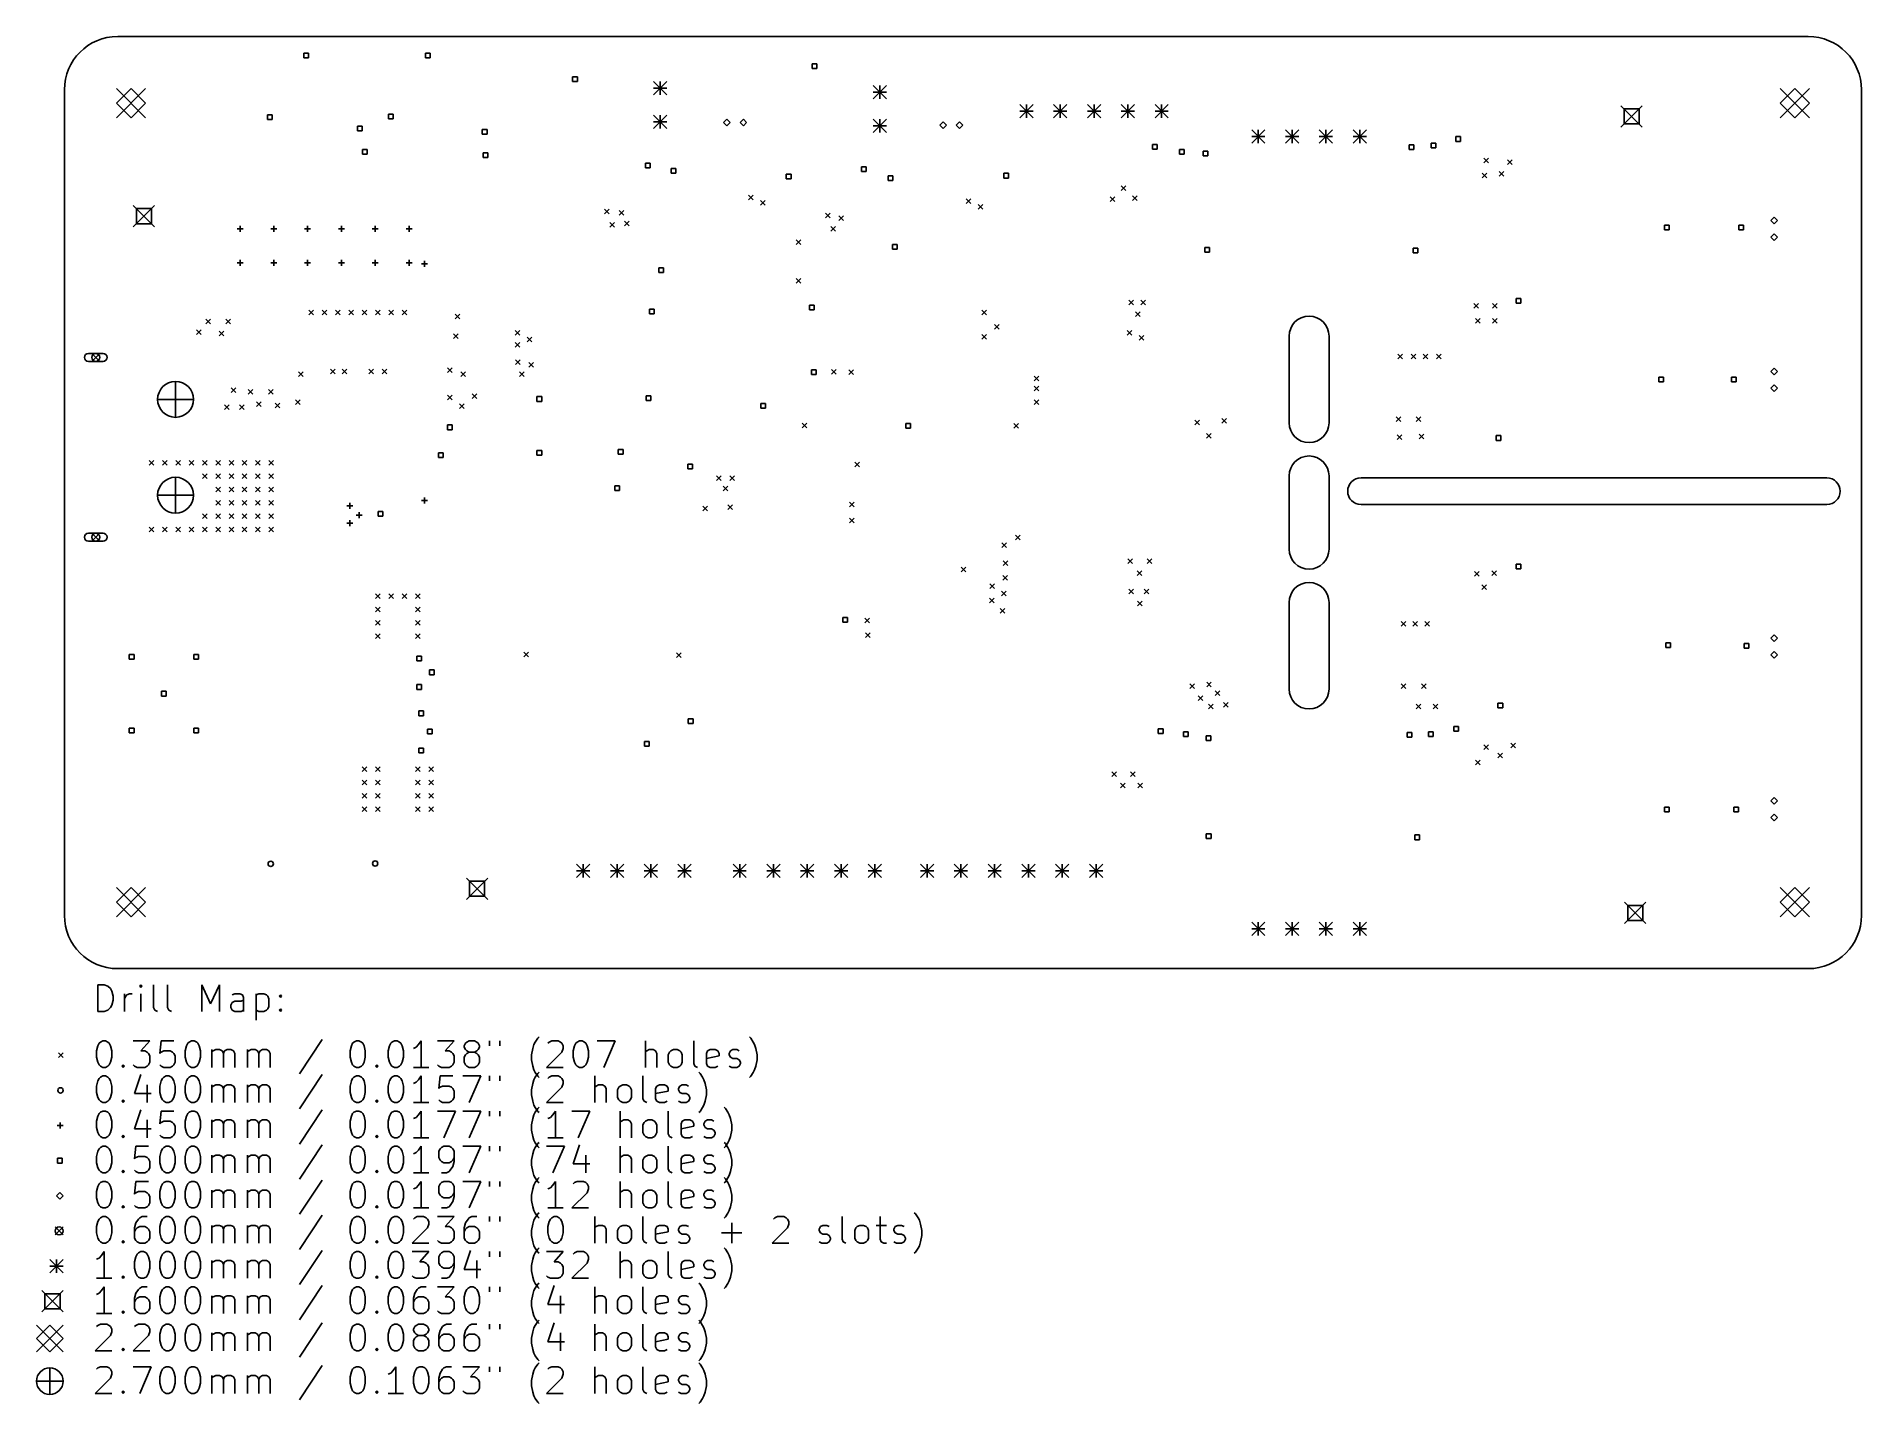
# Model space of a CAD drawing. Extents: x 120 to 257, y -154 to -51.
import ezdxf

# ---------------------------------------------------------------- set-up
doc = ezdxf.new("R2010")
doc.units = 0
doc.layers.add('BLACK', color=7, linetype='CONTINUOUS')

msp = doc.modelspace()

# ---------------------------------------------------------------- linework, layer by layer
at = {"layer": 'BLACK', "linetype": 'CONTINUOUS'}
for p, q in [((125.886073, -51.235427), (252.886073, -51.235427)), ((140.223851, -52.478649), (139.870295, -52.478649)), ((139.870295, -52.478649), (139.870295, -52.832205)), ((139.870295, -52.832205), (140.223851, -52.832205)), ((140.223851, -52.832205), (140.223851, -52.478649)), ((149.367851, -52.478649), (149.014295, -52.478649)), ((149.014295, -52.478649), (149.014295, -52.832205)), ((149.014295, -52.832205), (149.367851, -52.832205)), ((149.367851, -52.832205), (149.367851, -52.478649)), ((178.412851, -53.286649), (178.059295, -53.286649)), ((178.059295, -53.286649), (178.059295, -53.640205)), ((178.412851, -53.640205), (178.412851, -53.286649)), ((160.416852, -54.25865), (160.063296, -54.25865)), ((160.063296, -54.25865), (160.063296, -54.612206)), ((160.063296, -54.612206), (160.416852, -54.612206)), ((160.416852, -54.612206), (160.416852, -54.25865)), ((166.136073, -54.610427), (167.136073, -55.610427)), ((167.136073, -54.610427), (166.136073, -55.610427)), ((166.636073, -54.610427), (166.636073, -55.610427)), ((178.059295, -53.640205), (178.412851, -53.640205)), ((121.886073, -55.235427), (121.886073, -117.235427)), ((125.786073, -55.135427), (127.986073, -57.335427)), ((127.986073, -55.135427), (125.786073, -57.335427)), ((126.886073, -55.135427), (125.786073, -56.235427)), ((127.986073, -56.235427), (126.886073, -55.135427)), ((166.136073, -55.110427), (167.136073, -55.110427)), ((182.636073, -54.910427), (183.636073, -55.910427)), ((183.636073, -54.910427), (182.636073, -55.910427)), ((182.636073, -55.410427), (183.636073, -55.410427)), ((183.136073, -54.910427), (183.136073, -55.910427)), ((250.786073, -55.135427), (252.986073, -57.335427)), ((252.986073, -55.135427), (250.786073, -57.335427)), ((251.886073, -55.135427), (250.786073, -56.235427)), ((252.986073, -56.235427), (251.886073, -55.135427)), ((256.886073, -55.235427), (256.886073, -117.235427)), ((125.786073, -56.235427), (126.886073, -57.335427)), ((126.886073, -57.335427), (127.986073, -56.235427)), ((137.492851, -57.122649), (137.139295, -57.122649)), ((137.139295, -57.122649), (137.139295, -57.476205)), ((137.139295, -57.476205), (137.492851, -57.476205)), ((137.492851, -57.476205), (137.492851, -57.122649)), ((146.576851, -57.055649), (146.223295, -57.055649)), ((146.223295, -57.055649), (146.223295, -57.409205)), ((146.223295, -57.409205), (146.576851, -57.409205)), ((146.576851, -57.409205), (146.576851, -57.055649)), ((166.136073, -57.150427), (167.136073, -58.150427)), ((167.136073, -57.150427), (166.136073, -58.150427)), ((166.636073, -57.150427), (166.636073, -58.150427)), ((171.636073, -57.435427), (171.386073, -57.685427)), ((171.886073, -57.685427), (171.636073, -57.435427)), ((172.886072, -57.435427), (172.636072, -57.685427)), ((173.136072, -57.685427), (172.886072, -57.435427)), ((182.636073, -57.450427), (183.636073, -58.450427)), ((183.636073, -57.450427), (182.636073, -58.450427)), ((183.136073, -57.450427), (183.136073, -58.450427)), ((193.652073, -56.351427), (194.652073, -57.351427)), ((194.652073, -56.351427), (193.652073, -57.351427)), ((193.652073, -56.851427), (194.652073, -56.851427)), ((194.152073, -56.351427), (194.152073, -57.351427)), ((196.192073, -56.351427), (197.192073, -57.351427)), ((197.192073, -56.351427), (196.192073, -57.351427)), ((196.192073, -56.851427), (197.192073, -56.851427)), ((196.692073, -56.351427), (196.692073, -57.351427)), ((198.732072, -56.351427), (199.732072, -57.351427)), ((199.732072, -56.351427), (198.732072, -57.351427)), ((198.732072, -56.851427), (199.732072, -56.851427)), ((199.232072, -56.351427), (199.232072, -57.351427)), ((201.272073, -56.351427), (202.272073, -57.351427)), ((202.272073, -56.351427), (201.272073, -57.351427)), ((201.272073, -56.851427), (202.272073, -56.851427)), ((201.772073, -56.351427), (201.772073, -57.351427)), ((203.812073, -56.351427), (204.812073, -57.351427)), ((204.812073, -56.351427), (203.812073, -57.351427)), ((203.812073, -56.851427), (204.812073, -56.851427)), ((204.312073, -56.351427), (204.312073, -57.351427)), ((238.818073, -56.435427), (240.418073, -58.035427)), ((240.418073, -56.435427), (238.818073, -58.035427)), ((240.183764, -56.669736), (239.052382, -56.669736)), ((239.052382, -56.669736), (239.052382, -57.801118)), ((240.183764, -57.801118), (240.183764, -56.669736)), ((250.786073, -56.235427), (251.886073, -57.335427)), ((251.886073, -57.335427), (252.986073, -56.235427)), ((144.250353, -57.971147), (143.896797, -57.971147)), ((143.896797, -57.971147), (143.896797, -58.324703)), ((143.896797, -58.324703), (144.250353, -58.324703)), ((144.250353, -58.324703), (144.250353, -57.971147)), ((153.630351, -58.226149), (153.276795, -58.226149)), ((153.276795, -58.226149), (153.276795, -58.579705)), ((153.276795, -58.579705), (153.630351, -58.579705)), ((153.630351, -58.579705), (153.630351, -58.226149)), ((166.136073, -57.650427), (167.136073, -57.650427)), ((171.386073, -57.685427), (171.636073, -57.935427)), ((171.636073, -57.935427), (171.886073, -57.685427)), ((172.636072, -57.685427), (172.886072, -57.935427)), ((172.886072, -57.935427), (173.136072, -57.685427)), ((182.636073, -57.950427), (183.636073, -57.950427)), ((187.886074, -57.635427), (187.636074, -57.885427)), ((187.636074, -57.885427), (187.886074, -58.135427)), ((188.136074, -57.885427), (187.886074, -57.635427)), ((187.886074, -58.135427), (188.136074, -57.885427)), ((189.136073, -57.635427), (188.886073, -57.885427)), ((188.886073, -57.885427), (189.136073, -58.135427)), ((189.386073, -57.885427), (189.136073, -57.635427)), ((189.136073, -58.135427), (189.386073, -57.885427)), ((211.073573, -58.252927), (212.073573, -59.252927)), ((212.073573, -58.252927), (211.073573, -59.252927)), ((211.073573, -58.752927), (212.073573, -58.752927)), ((211.573573, -58.252927), (211.573573, -59.252927)), ((213.613573, -58.252927), (214.613573, -59.252927)), ((214.613573, -58.252927), (213.613573, -59.252927)), ((213.613573, -58.752927), (214.613573, -58.752927)), ((214.113573, -58.252927), (214.113573, -59.252927)), ((216.153572, -58.252927), (217.153572, -59.252927)), ((217.153572, -58.252927), (216.153572, -59.252927)), ((216.153572, -58.752927), (217.153572, -58.752927)), ((216.653572, -58.252927), (216.653572, -59.252927)), ((218.693573, -58.252927), (219.693573, -59.252927)), ((219.693573, -58.252927), (218.693573, -59.252927)), ((218.693573, -58.752927), (219.693573, -58.752927)), ((219.193573, -58.252927), (219.193573, -59.252927)), ((226.762851, -58.755649), (226.409295, -58.755649)), ((226.409295, -58.755649), (226.409295, -59.109205)), ((226.762851, -59.109205), (226.762851, -58.755649)), ((239.052382, -57.801118), (240.183764, -57.801118)), ((144.62585, -59.722649), (144.272294, -59.722649)), ((144.272294, -59.722649), (144.272294, -60.076205)), ((144.272294, -60.076205), (144.62585, -60.076205)), ((144.62585, -60.076205), (144.62585, -59.722649)), ((153.688851, -59.976649), (153.335295, -59.976649)), ((153.335295, -59.976649), (153.335295, -60.330205)), ((153.688851, -60.330205), (153.688851, -59.976649)), ((203.980851, -59.341649), (203.627295, -59.341649)), ((203.627295, -59.341649), (203.627295, -59.695205)), ((203.627295, -59.695205), (203.980851, -59.695205)), ((203.980851, -59.695205), (203.980851, -59.341649)), ((206.012851, -59.722649), (205.659295, -59.722649)), ((205.659295, -59.722649), (205.659295, -60.076205)), ((205.659295, -60.076205), (206.012851, -60.076205)), ((206.012851, -60.076205), (206.012851, -59.722649)), ((207.790851, -59.849649), (207.437295, -59.849649)), ((207.437295, -59.849649), (207.437295, -60.203205)), ((207.437295, -60.203205), (207.790851, -60.203205)), ((207.790851, -60.203205), (207.790851, -59.849649)), ((223.262851, -59.363649), (222.909295, -59.363649)), ((222.909295, -59.363649), (222.909295, -59.717205)), ((222.909295, -59.717205), (223.262851, -59.717205)), ((223.262851, -59.717205), (223.262851, -59.363649)), ((224.912851, -59.237649), (224.559295, -59.237649)), ((224.559295, -59.237649), (224.559295, -59.591205)), ((224.559295, -59.591205), (224.912851, -59.591205)), ((224.912851, -59.591205), (224.912851, -59.237649)), ((226.409295, -59.109205), (226.762851, -59.109205)), ((153.335295, -60.330205), (153.688851, -60.330205)), ((165.890849, -60.748647), (165.537293, -60.748647)), ((165.537293, -60.748647), (165.537293, -61.102203)), ((165.537293, -61.102203), (165.890849, -61.102203)), ((165.890849, -61.102203), (165.890849, -60.748647)), ((167.812851, -61.146649), (167.459295, -61.146649)), ((167.459295, -61.146649), (167.459295, -61.500205)), ((167.459295, -61.500205), (167.812851, -61.500205)), ((167.812851, -61.500205), (167.812851, -61.146649)), ((176.468851, -61.580649), (176.115295, -61.580649)), ((176.115295, -61.580649), (176.115295, -61.934205)), ((176.468851, -61.934205), (176.468851, -61.580649)), ((182.112851, -61.016649), (181.759295, -61.016649)), ((181.759295, -61.016649), (181.759295, -61.370205)), ((181.759295, -61.370205), (182.112851, -61.370205)), ((182.112851, -61.370205), (182.112851, -61.016649)), ((192.796851, -61.508649), (192.443295, -61.508649)), ((192.443295, -61.508649), (192.443295, -61.862205)), ((192.796851, -61.862205), (192.796851, -61.508649)), ((228.394073, -61.502427), (228.744073, -61.852427)), ((228.744073, -61.502427), (228.394073, -61.852427)), ((228.521073, -60.359427), (228.871073, -60.709427)), ((228.871073, -60.359427), (228.521073, -60.709427)), ((229.664073, -61.375427), (230.014073, -61.725427)), ((230.014073, -61.375427), (229.664073, -61.725427)), ((230.299073, -60.486427), (230.649073, -60.836427)), ((230.649073, -60.486427), (230.299073, -60.836427)), ((176.115295, -61.934205), (176.468851, -61.934205)), ((184.112851, -61.698649), (183.759295, -61.698649)), ((183.759295, -61.698649), (183.759295, -62.052205)), ((183.759295, -62.052205), (184.112851, -62.052205)), ((184.112851, -62.052205), (184.112851, -61.698649)), ((192.443295, -61.862205), (192.796851, -61.862205)), ((201.261073, -62.460427), (201.611073, -62.810427)), ((201.611073, -62.460427), (201.261073, -62.810427)), ((127.058073, -63.925427), (128.658073, -65.525427)), ((128.658073, -63.925427), (127.058073, -65.525427)), ((128.423764, -64.159736), (127.292382, -64.159736)), ((127.292382, -64.159736), (127.292382, -65.291118)), ((128.423764, -65.291118), (128.423764, -64.159736)), ((162.461073, -64.210427), (162.811073, -64.560427)), ((162.811073, -64.210427), (162.461073, -64.560427)), ((163.561073, -64.310427), (163.911073, -64.660427)), ((163.911073, -64.310427), (163.561073, -64.660427)), ((173.276073, -63.153427), (173.626073, -63.503427)), ((173.626073, -63.153427), (173.276073, -63.503427)), ((174.165073, -63.559827), (174.515073, -63.909827)), ((174.515073, -63.559827), (174.165073, -63.909827)), ((189.633673, -63.432827), (189.983673, -63.782827)), ((189.983673, -63.432827), (189.633673, -63.782827)), ((190.522673, -63.839227), (190.872673, -64.189227)), ((190.872673, -63.839227), (190.522673, -64.189227)), ((200.454073, -63.280427), (200.804073, -63.630427)), ((200.804073, -63.280427), (200.454073, -63.630427)), ((202.111073, -63.210427), (202.461073, -63.560427)), ((202.461073, -63.210427), (202.111073, -63.560427)), ((127.292382, -65.291118), (128.423764, -65.291118)), ((134.851073, -65.685427), (135.301073, -65.685427)), ((135.076073, -65.460427), (135.076073, -65.910427)), ((137.391073, -65.685427), (137.841073, -65.685427)), ((137.616073, -65.460427), (137.616073, -65.910427)), ((139.931073, -65.685427), (140.381073, -65.685427)), ((140.156073, -65.460427), (140.156073, -65.910427)), ((142.471073, -65.685427), (142.921073, -65.685427)), ((142.696073, -65.460427), (142.696073, -65.910427)), ((145.011073, -65.685427), (145.461073, -65.685427)), ((145.236073, -65.460427), (145.236073, -65.910427)), ((147.551073, -65.685427), (148.001073, -65.685427)), ((147.776073, -65.460427), (147.776073, -65.910427)), ((162.861073, -65.210427), (163.211073, -65.560427)), ((163.211073, -65.210427), (162.861073, -65.560427)), ((163.961073, -65.110427), (164.311073, -65.460427)), ((164.311073, -65.110427), (163.961073, -65.460427)), ((179.061073, -64.510427), (179.411073, -64.860427)), ((179.411073, -64.510427), (179.061073, -64.860427)), ((179.461073, -65.510427), (179.811073, -65.860427)), ((179.811073, -65.510427), (179.461073, -65.860427)), ((180.061073, -64.710427), (180.411073, -65.060427)), ((180.411073, -64.710427), (180.061073, -65.060427)), ((242.432851, -65.408649), (242.079295, -65.408649)), ((242.079295, -65.408649), (242.079295, -65.762205)), ((242.079295, -65.762205), (242.432851, -65.762205)), ((242.432851, -65.762205), (242.432851, -65.408649)), ((248.020851, -65.408649), (247.667295, -65.408649)), ((247.667295, -65.408649), (247.667295, -65.762205)), ((247.667295, -65.762205), (248.020851, -65.762205)), ((248.020851, -65.762205), (248.020851, -65.408649)), ((250.336073, -64.810428), (250.086073, -65.060428)), ((250.086073, -65.060428), (250.336073, -65.310428)), ((250.586073, -65.060428), (250.336073, -64.810428)), ((250.336073, -65.310428), (250.586073, -65.060428)), ((176.861073, -66.510427), (177.211073, -66.860427)), ((177.211073, -66.510427), (176.861073, -66.860427)), ((184.438851, -66.850649), (184.085295, -66.850649)), ((184.085295, -66.850649), (184.085295, -67.204205)), ((184.438851, -67.204205), (184.438851, -66.850649)), ((207.917851, -67.088649), (207.564295, -67.088649)), ((207.564295, -67.088649), (207.564295, -67.442205)), ((207.917851, -67.442205), (207.917851, -67.088649)), ((223.563351, -67.128649), (223.209795, -67.128649)), ((223.209795, -67.128649), (223.209795, -67.482205)), ((223.563351, -67.482205), (223.563351, -67.128649)), ((250.336073, -66.060427), (250.086073, -66.310427)), ((250.086073, -66.310427), (250.336073, -66.560427)), ((250.586073, -66.310427), (250.336073, -66.060427)), ((250.336073, -66.560427), (250.586073, -66.310427)), ((134.851073, -68.225427), (135.301073, -68.225427)), ((135.076073, -68.000427), (135.076073, -68.450427)), ((137.391073, -68.225427), (137.841073, -68.225427)), ((137.616073, -68.000427), (137.616073, -68.450427)), ((139.931073, -68.225427), (140.381073, -68.225427)), ((140.156073, -68.000427), (140.156073, -68.450427)), ((142.471073, -68.225427), (142.921073, -68.225427)), ((142.696073, -68.000427), (142.696073, -68.450427)), ((145.011073, -68.225427), (145.461073, -68.225427)), ((145.236073, -68.000427), (145.236073, -68.450427)), ((147.551073, -68.225427), (148.001073, -68.225427)), ((147.776073, -68.000427), (147.776073, -68.450427)), ((148.711073, -68.300427), (149.161073, -68.300427)), ((148.936073, -68.075427), (148.936073, -68.525427)), ((184.085295, -67.204205), (184.438851, -67.204205)), ((207.564295, -67.442205), (207.917851, -67.442205)), ((223.209795, -67.482205), (223.563351, -67.482205)), ((166.900851, -68.608649), (166.547295, -68.608649)), ((166.547295, -68.608649), (166.547295, -68.962205)), ((166.547295, -68.962205), (166.900851, -68.962205)), ((166.900851, -68.962205), (166.900851, -68.608649)), ((176.861073, -69.410427), (177.211073, -69.760427)), ((177.211073, -69.410427), (176.861073, -69.760427)), ((201.851073, -71.027427), (202.201073, -71.377427)), ((202.201073, -71.027427), (201.851073, -71.377427)), ((202.740073, -71.027427), (203.090073, -71.377427)), ((203.090073, -71.027427), (202.740073, -71.377427)), ((227.759073, -71.281427), (228.109073, -71.631427)), ((228.109073, -71.281427), (227.759073, -71.631427)), ((229.156073, -71.281427), (229.506073, -71.631427)), ((229.506073, -71.281427), (229.156073, -71.631427)), ((231.287851, -70.900649), (230.934295, -70.900649)), ((230.934295, -70.900649), (230.934295, -71.254205)), ((230.934295, -71.254205), (231.287851, -71.254205)), ((231.287851, -71.254205), (231.287851, -70.900649)), ((132.511073, -72.460427), (132.861073, -72.810427)), ((132.861073, -72.460427), (132.511073, -72.810427)), ((134.011073, -72.460427), (134.361073, -72.810427)), ((134.361073, -72.460427), (134.011073, -72.810427)), ((140.256073, -71.789427), (140.606073, -72.139427)), ((140.606073, -71.789427), (140.256073, -72.139427)), ((141.247994, -71.789427), (141.597994, -72.139427)), ((141.597994, -71.789427), (141.247994, -72.139427)), ((142.247994, -71.789427), (142.597994, -72.139427)), ((142.597994, -71.789427), (142.247994, -72.139427)), ((143.247994, -71.789427), (143.597994, -72.139427)), ((143.597994, -71.789427), (143.247994, -72.139427)), ((144.247994, -71.789427), (144.597994, -72.139427)), ((144.597994, -71.789427), (144.247994, -72.139427)), ((145.247994, -71.789427), (145.597994, -72.139427)), ((145.597994, -71.789427), (145.247994, -72.139427)), ((146.247994, -71.789427), (146.597994, -72.139427)), ((146.597994, -71.789427), (146.247994, -72.139427)), ((147.247994, -71.789427), (147.597994, -72.139427)), ((147.597994, -71.789427), (147.247994, -72.139427)), ((151.247994, -72.085427), (151.597994, -72.435427)), ((151.597994, -72.085427), (151.247994, -72.435427)), ((166.182851, -71.708649), (165.829295, -71.708649)), ((165.829295, -71.708649), (165.829295, -72.062205)), ((165.829295, -72.062205), (166.182851, -72.062205)), ((166.182851, -72.062205), (166.182851, -71.708649)), ((178.212851, -71.406649), (177.859295, -71.406649)), ((177.859295, -71.406649), (177.859295, -71.760205)), ((177.859295, -71.760205), (178.212851, -71.760205)), ((178.212851, -71.760205), (178.212851, -71.406649)), ((190.802073, -71.789427), (191.152073, -72.139427)), ((191.152073, -71.789427), (190.802073, -72.139427)), ((202.359073, -71.916427), (202.709073, -72.266427)), ((202.709073, -71.916427), (202.359073, -72.266427)), ((227.886073, -72.424427), (228.236073, -72.774427)), ((228.236073, -72.424427), (227.886073, -72.774427)), ((229.156073, -72.424427), (229.506073, -72.774427)), ((229.506073, -72.424427), (229.156073, -72.774427)), ((131.811073, -73.260427), (132.161073, -73.610427)), ((132.161073, -73.260427), (131.811073, -73.610427)), ((133.511073, -73.360427), (133.861073, -73.710427)), ((133.861073, -73.360427), (133.511073, -73.710427)), ((151.111073, -73.560427), (151.461073, -73.910427)), ((151.461073, -73.560427), (151.111073, -73.910427)), ((155.750073, -73.313427), (156.100073, -73.663427)), ((156.100073, -73.313427), (155.750073, -73.663427)), ((156.639073, -73.821427), (156.989073, -74.171427)), ((156.989073, -73.821427), (156.639073, -74.171427)), ((190.802073, -73.610427), (191.152073, -73.960427)), ((191.152073, -73.610427), (190.802073, -73.960427)), ((191.761073, -72.860427), (192.111073, -73.210427)), ((192.111073, -72.860427), (191.761073, -73.210427)), ((201.724073, -73.313427), (202.074073, -73.663427)), ((202.074073, -73.313427), (201.724073, -73.663427)), ((202.613073, -73.694427), (202.963073, -74.044427)), ((202.963073, -73.694427), (202.613073, -74.044427)), ((213.886073, -73.735427), (213.886073, -80.235427)), ((216.886073, -73.735427), (216.886073, -80.235427)), ((124.786073, -75.035427), (123.686073, -75.035427)), ((123.936073, -75.035427), (124.536073, -75.635427)), ((124.536073, -75.035427), (123.936073, -75.635427)), ((155.750073, -74.202427), (156.100073, -74.552427)), ((156.100073, -74.202427), (155.750073, -74.552427)), ((222.044073, -75.091427), (222.394073, -75.441427)), ((222.394073, -75.091427), (222.044073, -75.441427)), ((223.060073, -75.091427), (223.410073, -75.441427)), ((223.410073, -75.091427), (223.060073, -75.441427)), ((223.949073, -75.091427), (224.299073, -75.441427)), ((224.299073, -75.091427), (223.949073, -75.441427)), ((224.965073, -75.091427), (225.315073, -75.441427)), ((225.315073, -75.091427), (224.965073, -75.441427)), ((123.686073, -75.635427), (124.786073, -75.635427)), ((139.461073, -76.410427), (139.811073, -76.760427)), ((139.811073, -76.410427), (139.461073, -76.760427)), ((141.861073, -76.210427), (142.211073, -76.560427)), ((142.211073, -76.210427), (141.861073, -76.560427)), ((142.761073, -76.210427), (143.111073, -76.560427)), ((143.111073, -76.210427), (142.761073, -76.560427)), ((144.761073, -76.210427), (145.111073, -76.560427)), ((145.111073, -76.210427), (144.761073, -76.560427)), ((145.761073, -76.210427), (146.111073, -76.560427)), ((146.111073, -76.210427), (145.761073, -76.560427)), ((150.661073, -76.110427), (151.011073, -76.460427)), ((151.011073, -76.110427), (150.661073, -76.460427)), ((151.661073, -76.410427), (152.011073, -76.760427)), ((152.011073, -76.410427), (151.661073, -76.760427)), ((155.761073, -75.510427), (156.111073, -75.860427)), ((156.111073, -75.510427), (155.761073, -75.860427)), ((156.061073, -76.410427), (156.411073, -76.760427)), ((156.411073, -76.410427), (156.061073, -76.760427)), ((156.761073, -75.710427), (157.111073, -76.060427)), ((157.111073, -75.710427), (156.761073, -76.060427)), ((178.35035, -76.256148), (177.996794, -76.256148)), ((177.996794, -76.256148), (177.996794, -76.609704)), ((177.996794, -76.609704), (178.35035, -76.609704)), ((178.35035, -76.609704), (178.35035, -76.256148)), ((179.499073, -76.234427), (179.849073, -76.584427)), ((179.849073, -76.234427), (179.499073, -76.584427)), ((180.811073, -76.260427), (181.161073, -76.610427)), ((181.161073, -76.260427), (180.811073, -76.610427)), ((194.739073, -76.742427), (195.089073, -77.092427)), ((195.089073, -76.742427), (194.739073, -77.092427)), ((250.336073, -76.135427), (250.086073, -76.385427)), ((250.086073, -76.385427), (250.336073, -76.635427)), ((250.586073, -76.385427), (250.336073, -76.135427)), ((250.336073, -76.635427), (250.586073, -76.385427)), ((130.236073, -77.135427), (130.236073, -79.835427)), ((134.411073, -77.610427), (134.761073, -77.960427)), ((134.761073, -77.610427), (134.411073, -77.960427)), ((135.681073, -77.753427), (136.031073, -78.103427)), ((136.031073, -77.753427), (135.681073, -78.103427)), ((137.205073, -77.753427), (137.555073, -78.103427)), ((137.555073, -77.753427), (137.205073, -78.103427)), ((152.511073, -78.060427), (152.861073, -78.410427)), ((152.861073, -78.060427), (152.511073, -78.410427)), ((194.739073, -77.504427), (195.089073, -77.854427)), ((195.089073, -77.504427), (194.739073, -77.854427)), ((242.021851, -76.808649), (241.668295, -76.808649)), ((241.668295, -76.808649), (241.668295, -77.162205)), ((241.668295, -77.162205), (242.021851, -77.162205)), ((242.021851, -77.162205), (242.021851, -76.808649)), ((247.482851, -76.808649), (247.129295, -76.808649)), ((247.129295, -76.808649), (247.129295, -77.162205)), ((247.129295, -77.162205), (247.482851, -77.162205)), ((247.482851, -77.162205), (247.482851, -76.808649)), ((250.336073, -77.385426), (250.086073, -77.635426)), ((250.086073, -77.635426), (250.336073, -77.885426)), ((250.586073, -77.635426), (250.336073, -77.385426)), ((250.336073, -77.885426), (250.586073, -77.635426)), ((128.886073, -78.485427), (131.586073, -78.485427)), ((133.903073, -78.896427), (134.253073, -79.246427)), ((134.253073, -78.896427), (133.903073, -79.246427)), ((135.046073, -78.896427), (135.396073, -79.246427)), ((135.396073, -78.896427), (135.046073, -79.246427)), ((136.311073, -78.660427), (136.661073, -79.010427)), ((136.661073, -78.660427), (136.311073, -79.010427)), ((137.713073, -78.769427), (138.063073, -79.119427)), ((138.063073, -78.769427), (137.713073, -79.119427)), ((139.237073, -78.510427), (139.587073, -78.860427)), ((139.587073, -78.510427), (139.237073, -78.860427)), ((150.661073, -78.160427), (151.011073, -78.510427)), ((151.011073, -78.160427), (150.661073, -78.510427)), ((151.561073, -78.810427), (151.911073, -79.160427)), ((151.911073, -78.810427), (151.561073, -79.160427)), ((157.737851, -78.279649), (157.384295, -78.279649)), ((157.384295, -78.279649), (157.384295, -78.633205)), ((157.384295, -78.633205), (157.737851, -78.633205)), ((157.737851, -78.633205), (157.737851, -78.279649)), ((165.936851, -78.208649), (165.583295, -78.208649)), ((165.583295, -78.208649), (165.583295, -78.562205)), ((165.583295, -78.562205), (165.936851, -78.562205)), ((165.936851, -78.562205), (165.936851, -78.208649)), ((174.54335, -78.799148), (174.189794, -78.799148)), ((174.189794, -78.799148), (174.189794, -79.152704)), ((174.189794, -79.152704), (174.54335, -79.152704)), ((174.54335, -79.152704), (174.54335, -78.799148)), ((194.739073, -78.520427), (195.089073, -78.870427)), ((195.089073, -78.520427), (194.739073, -78.870427)), ((151.006851, -80.408649), (150.653295, -80.408649)), ((150.653295, -80.408649), (150.653295, -80.762205)), ((150.653295, -80.762205), (151.006851, -80.762205)), ((151.006851, -80.762205), (151.006851, -80.408649)), ((177.311073, -80.260427), (177.661073, -80.610427)), ((177.661073, -80.260427), (177.311073, -80.610427)), ((185.438851, -80.296649), (185.085295, -80.296649)), ((185.085295, -80.296649), (185.085295, -80.650205)), ((185.085295, -80.650205), (185.438851, -80.650205)), ((185.438851, -80.650205), (185.438851, -80.296649)), ((193.215073, -80.298427), (193.565073, -80.648427)), ((193.565073, -80.298427), (193.215073, -80.648427)), ((206.801073, -80.039427), (207.151073, -80.389427)), ((207.151073, -80.039427), (206.801073, -80.389427)), ((208.833073, -79.912427), (209.183073, -80.262427)), ((209.183073, -79.912427), (208.833073, -80.262427)), ((221.917073, -79.790427), (222.267073, -80.140427)), ((222.267073, -79.790427), (221.917073, -80.140427)), ((223.441073, -79.790427), (223.791073, -80.140427)), ((223.791073, -79.790427), (223.441073, -80.140427)), ((163.848851, -82.240665), (163.495295, -82.240665)), ((163.495295, -82.240665), (163.495295, -82.594221)), ((163.848851, -82.594221), (163.848851, -82.240665)), ((207.690073, -81.055427), (208.040073, -81.405427)), ((208.040073, -81.055427), (207.690073, -81.405427)), ((222.011073, -81.160427), (222.361073, -81.510427)), ((222.361073, -81.160427), (222.011073, -81.510427)), ((223.661073, -81.110427), (224.011073, -81.460427)), ((224.011073, -81.110427), (223.661073, -81.460427)), ((229.784851, -81.208649), (229.431295, -81.208649)), ((229.431295, -81.208649), (229.431295, -81.562205)), ((229.431295, -81.562205), (229.784851, -81.562205)), ((229.784851, -81.562205), (229.784851, -81.208649)), ((128.247994, -83.085427), (128.597994, -83.435427)), ((128.597994, -83.085427), (128.247994, -83.435427)), ((129.247994, -83.085427), (129.597994, -83.435427)), ((129.597994, -83.085427), (129.247994, -83.435427)), ((130.247994, -83.085427), (130.597994, -83.435427)), ((130.597994, -83.085427), (130.247994, -83.435427)), ((131.247994, -83.085427), (131.597994, -83.435427)), ((131.597994, -83.085427), (131.247994, -83.435427)), ((132.247994, -83.085427), (132.597994, -83.435427)), ((132.597994, -83.085427), (132.247994, -83.435427)), ((133.247994, -83.085427), (133.597994, -83.435427)), ((133.597994, -83.085427), (133.247994, -83.435427)), ((134.247994, -83.085427), (134.597994, -83.435427)), ((134.597994, -83.085427), (134.247994, -83.435427)), ((135.247994, -83.085427), (135.597994, -83.435427)), ((135.597994, -83.085427), (135.247994, -83.435427)), ((136.247994, -83.085427), (136.597994, -83.435427)), ((136.597994, -83.085427), (136.247994, -83.435427)), ((137.247994, -83.085427), (137.597994, -83.435427)), ((137.597994, -83.085427), (137.247994, -83.435427)), ((150.333851, -82.508649), (149.980295, -82.508649)), ((149.980295, -82.508649), (149.980295, -82.862205)), ((149.980295, -82.862205), (150.333851, -82.862205)), ((150.333851, -82.862205), (150.333851, -82.508649)), ((157.737851, -82.313649), (157.384295, -82.313649)), ((157.384295, -82.313649), (157.384295, -82.667205)), ((157.384295, -82.667205), (157.737851, -82.667205)), ((157.737851, -82.667205), (157.737851, -82.313649)), ((163.495295, -82.594221), (163.848851, -82.594221)), ((169.076851, -83.344649), (168.723295, -83.344649)), ((168.723295, -83.344649), (168.723295, -83.698205)), ((169.076851, -83.698205), (169.076851, -83.344649)), ((181.261073, -83.210427), (181.611073, -83.560427)), ((181.611073, -83.210427), (181.261073, -83.560427)), ((130.236073, -84.335427), (130.236073, -87.035427)), ((132.247994, -84.085427), (132.597994, -84.435427)), ((132.597994, -84.085427), (132.247994, -84.435427)), ((133.247994, -84.085427), (133.597994, -84.435427)), ((133.597994, -84.085427), (133.247994, -84.435427)), ((134.247994, -84.085427), (134.597994, -84.435427)), ((134.597994, -84.085427), (134.247994, -84.435427)), ((135.247994, -84.085427), (135.597994, -84.435427)), ((135.597994, -84.085427), (135.247994, -84.435427)), ((136.247994, -84.085427), (136.597994, -84.435427)), ((136.597994, -84.085427), (136.247994, -84.435427)), ((137.247994, -84.085427), (137.597994, -84.435427)), ((137.597994, -84.085427), (137.247994, -84.435427)), ((163.594851, -84.976956), (163.241295, -84.976956)), ((163.241295, -84.976956), (163.241295, -85.330512)), ((163.594851, -85.330512), (163.594851, -84.976956)), ((168.723295, -83.698205), (169.076851, -83.698205)), ((170.863073, -84.235427), (171.213073, -84.585427)), ((171.213073, -84.235427), (170.863073, -84.585427)), ((171.371073, -84.997427), (171.721073, -85.347427)), ((171.721073, -84.997427), (171.371073, -85.347427)), ((171.879073, -84.235427), (172.229073, -84.585427)), ((172.229073, -84.235427), (171.879073, -84.585427)), ((213.886073, -84.235427), (213.886073, -89.735427)), ((216.886073, -84.235427), (216.886073, -89.735427)), ((219.287073, -84.383427), (254.287073, -84.383427)), ((128.886073, -85.685427), (131.586073, -85.685427)), ((133.247994, -85.085427), (133.597994, -85.435427)), ((133.597994, -85.085427), (133.247994, -85.435427)), ((133.247994, -86.085427), (133.597994, -86.435427)), ((133.597994, -86.085427), (133.247994, -86.435427)), ((134.247994, -85.085427), (134.597994, -85.435427)), ((134.597994, -85.085427), (134.247994, -85.435427)), ((134.247994, -86.085427), (134.597994, -86.435427)), ((134.597994, -86.085427), (134.247994, -86.435427)), ((135.247994, -85.085427), (135.597994, -85.435427)), ((135.597994, -85.085427), (135.247994, -85.435427)), ((135.247994, -86.085427), (135.597994, -86.435427)), ((135.597994, -86.085427), (135.247994, -86.435427)), ((136.247994, -85.085427), (136.597994, -85.435427)), ((136.597994, -85.085427), (136.247994, -85.435427)), ((136.247994, -86.085427), (136.597994, -86.435427)), ((136.597994, -86.085427), (136.247994, -86.435427)), ((137.247994, -85.085427), (137.597994, -85.435427)), ((137.597994, -85.085427), (137.247994, -85.435427)), ((137.247994, -86.085427), (137.597994, -86.435427)), ((137.597994, -86.085427), (137.247994, -86.435427)), ((143.336073, -86.260427), (143.336073, -86.710427)), ((148.711073, -86.085427), (149.161073, -86.085427)), ((148.936073, -85.860427), (148.936073, -86.310427)), ((163.241295, -85.330512), (163.594851, -85.330512)), ((180.861073, -86.210427), (181.211073, -86.560427)), ((181.211073, -86.210427), (180.861073, -86.560427)), ((132.247994, -87.085427), (132.597994, -87.435427)), ((132.597994, -87.085427), (132.247994, -87.435427)), ((133.247994, -87.085427), (133.597994, -87.435427)), ((133.597994, -87.085427), (133.247994, -87.435427)), ((134.247994, -87.085427), (134.597994, -87.435427)), ((134.597994, -87.085427), (134.247994, -87.435427)), ((135.247994, -87.085427), (135.597994, -87.435427)), ((135.597994, -87.085427), (135.247994, -87.435427)), ((136.247994, -87.085427), (136.597994, -87.435427)), ((136.597994, -87.085427), (136.247994, -87.435427)), ((137.247994, -87.085427), (137.597994, -87.435427)), ((137.597994, -87.085427), (137.247994, -87.435427)), ((143.111073, -86.485427), (143.561073, -86.485427)), ((143.336073, -87.560427), (143.336073, -88.010427)), ((143.811073, -87.185427), (144.261073, -87.185427)), ((144.036073, -86.960427), (144.036073, -87.410427)), ((145.812851, -86.900649), (145.459295, -86.900649)), ((145.459295, -86.900649), (145.459295, -87.254205)), ((145.459295, -87.254205), (145.812851, -87.254205)), ((145.812851, -87.254205), (145.812851, -86.900649)), ((169.844073, -86.510427), (170.194073, -86.860427)), ((170.194073, -86.510427), (169.844073, -86.860427)), ((171.711073, -86.410427), (172.061073, -86.760427)), ((172.061073, -86.410427), (171.711073, -86.760427)), ((180.861073, -87.410427), (181.211073, -87.760427)), ((181.211073, -87.410427), (180.861073, -87.760427)), ((219.287073, -86.383427), (254.287073, -86.383427)), ((124.786073, -88.535427), (123.686073, -88.535427)), ((123.936073, -88.535427), (124.536073, -89.135427)), ((124.536073, -88.535427), (123.936073, -89.135427)), ((128.247994, -88.085427), (128.597994, -88.435427)), ((128.597994, -88.085427), (128.247994, -88.435427)), ((129.247994, -88.085427), (129.597994, -88.435427)), ((129.597994, -88.085427), (129.247994, -88.435427)), ((130.247994, -88.085427), (130.597994, -88.435427)), ((130.597994, -88.085427), (130.247994, -88.435427)), ((131.247994, -88.085427), (131.597994, -88.435427)), ((131.597994, -88.085427), (131.247994, -88.435427)), ((132.247994, -88.085427), (132.597994, -88.435427)), ((132.597994, -88.085427), (132.247994, -88.435427)), ((133.247994, -88.085427), (133.597994, -88.435427)), ((133.597994, -88.085427), (133.247994, -88.435427)), ((134.247994, -88.085427), (134.597994, -88.435427)), ((134.597994, -88.085427), (134.247994, -88.435427)), ((135.247994, -88.085427), (135.597994, -88.435427)), ((135.597994, -88.085427), (135.247994, -88.435427)), ((136.247994, -88.085427), (136.597994, -88.435427)), ((136.597994, -88.085427), (136.247994, -88.435427)), ((137.247994, -88.085427), (137.597994, -88.435427)), ((137.597994, -88.085427), (137.247994, -88.435427)), ((143.111073, -87.785427), (143.561073, -87.785427)), ((193.342073, -88.680427), (193.692073, -89.030427)), ((193.692073, -88.680427), (193.342073, -89.030427)), ((123.686073, -89.135427), (124.786073, -89.135427)), ((192.311073, -89.260427), (192.661073, -89.610427)), ((192.661073, -89.260427), (192.311073, -89.610427)), ((201.761073, -90.460427), (202.111073, -90.810427)), ((202.111073, -90.460427), (201.761073, -90.810427)), ((203.211073, -90.460427), (203.561073, -90.810427)), ((203.561073, -90.460427), (203.211073, -90.810427)), ((189.247994, -91.085427), (189.597994, -91.435427)), ((189.597994, -91.085427), (189.247994, -91.435427)), ((192.391073, -91.720427), (192.741073, -92.070427)), ((192.741073, -91.720427), (192.391073, -92.070427)), ((192.411073, -90.600427), (192.761073, -90.950427)), ((192.761073, -90.600427), (192.411073, -90.950427)), ((202.461073, -91.360427), (202.811073, -91.710427)), ((202.811073, -91.360427), (202.461073, -91.710427)), ((227.811073, -91.410427), (228.161073, -91.760427)), ((228.161073, -91.410427), (227.811073, -91.760427)), ((229.111073, -91.360427), (229.461073, -91.710427)), ((229.461073, -91.360427), (229.111073, -91.710427)), ((231.300351, -90.852149), (230.946795, -90.852149)), ((230.946795, -90.852149), (230.946795, -91.205705)), ((230.946795, -91.205705), (231.300351, -91.205705)), ((231.300351, -91.205705), (231.300351, -90.852149)), ((145.247994, -93.085427), (145.597994, -93.435427)), ((145.597994, -93.085427), (145.247994, -93.435427)), ((146.247994, -93.085427), (146.597994, -93.435427)), ((146.597994, -93.085427), (146.247994, -93.435427)), ((147.247994, -93.085427), (147.597994, -93.435427)), ((147.597994, -93.085427), (147.247994, -93.435427)), ((148.247994, -93.085427), (148.597994, -93.435427)), ((148.597994, -93.085427), (148.247994, -93.435427)), ((191.411073, -92.330427), (191.761073, -92.680427)), ((191.761073, -92.330427), (191.411073, -92.680427)), ((192.271073, -92.890427), (192.621073, -93.240427)), ((192.621073, -92.890427), (192.271073, -93.240427)), ((201.851073, -92.744427), (202.201073, -93.094427)), ((202.201073, -92.744427), (201.851073, -93.094427)), ((202.994073, -92.744427), (203.344073, -93.094427)), ((203.344073, -92.744427), (202.994073, -93.094427)), ((228.361073, -92.410427), (228.711073, -92.760427)), ((228.711073, -92.410427), (228.361073, -92.760427)), ((145.247994, -94.085427), (145.597994, -94.435427)), ((145.597994, -94.085427), (145.247994, -94.435427)), ((148.247994, -94.085427), (148.597994, -94.435427)), ((148.597994, -94.085427), (148.247994, -94.435427)), ((191.391073, -93.410427), (191.741073, -93.760427)), ((191.741073, -93.410427), (191.391073, -93.760427)), ((192.181073, -94.200427), (192.531073, -94.550427)), ((192.531073, -94.200427), (192.181073, -94.550427)), ((202.486073, -93.633427), (202.836073, -93.983427)), ((202.836073, -93.633427), (202.486073, -93.983427)), ((213.886073, -93.735427), (213.886073, -100.235427)), ((216.886073, -93.735427), (216.886073, -100.235427)), ((145.247994, -95.085427), (145.597994, -95.435427)), ((145.597994, -95.085427), (145.247994, -95.435427)), ((148.247994, -95.085427), (148.597994, -95.435427)), ((148.597994, -95.085427), (148.247994, -95.435427)), ((180.71035, -94.872148), (180.356794, -94.872148)), ((180.356794, -94.872148), (180.356794, -95.225704)), ((180.356794, -95.225704), (180.71035, -95.225704)), ((180.71035, -95.225704), (180.71035, -94.872148)), ((182.011073, -94.910427), (182.361073, -95.260427)), ((182.361073, -94.910427), (182.011073, -95.260427)), ((222.298073, -95.157427), (222.648073, -95.507427)), ((222.648073, -95.157427), (222.298073, -95.507427)), ((223.187073, -95.157427), (223.537073, -95.507427)), ((223.537073, -95.157427), (223.187073, -95.507427)), ((224.076073, -95.157427), (224.426073, -95.507427)), ((224.426073, -95.157427), (224.076073, -95.507427)), ((145.247994, -96.085427), (145.597994, -96.435427)), ((145.597994, -96.085427), (145.247994, -96.435427)), ((148.247994, -96.085427), (148.597994, -96.435427)), ((148.597994, -96.085427), (148.247994, -96.435427)), ((182.061073, -96.010427), (182.411073, -96.360427)), ((182.411073, -96.010427), (182.061073, -96.360427)), ((242.540851, -96.758649), (242.187295, -96.758649)), ((242.187295, -96.758649), (242.187295, -97.112205)), ((242.187295, -97.112205), (242.540851, -97.112205)), ((242.540851, -97.112205), (242.540851, -96.758649)), ((248.426851, -96.810649), (248.073295, -96.810649)), ((248.073295, -96.810649), (248.073295, -97.164205)), ((248.073295, -97.164205), (248.426851, -97.164205)), ((248.426851, -97.164205), (248.426851, -96.810649)), ((250.336073, -96.163427), (250.086073, -96.413427)), ((250.086073, -96.413427), (250.336073, -96.663427)), ((250.586073, -96.413427), (250.336073, -96.163427)), ((250.336073, -96.663427), (250.586073, -96.413427)), ((127.112851, -97.633649), (126.759295, -97.633649)), ((126.759295, -97.633649), (126.759295, -97.987205)), ((126.759295, -97.987205), (127.112851, -97.987205)), ((127.112851, -97.987205), (127.112851, -97.633649)), ((131.962851, -97.633649), (131.609295, -97.633649)), ((131.609295, -97.633649), (131.609295, -97.987205)), ((131.609295, -97.987205), (131.962851, -97.987205)), ((131.962851, -97.987205), (131.962851, -97.633649)), ((148.712851, -97.758649), (148.359295, -97.758649)), ((148.359295, -97.758649), (148.359295, -98.112205)), ((148.359295, -98.112205), (148.712851, -98.112205)), ((148.712851, -98.112205), (148.712851, -97.758649)), ((156.385073, -97.460427), (156.735073, -97.810427)), ((156.735073, -97.460427), (156.385073, -97.810427)), ((167.861073, -97.510427), (168.211073, -97.860427)), ((168.211073, -97.510427), (167.861073, -97.860427)), ((250.336073, -97.413426), (250.086073, -97.663426)), ((250.086073, -97.663426), (250.336073, -97.913426)), ((250.586073, -97.663426), (250.336073, -97.413426)), ((250.336073, -97.913426), (250.586073, -97.663426)), ((148.712851, -99.908649), (148.359295, -99.908649)), ((148.359295, -99.908649), (148.359295, -100.262205)), ((148.712851, -100.262205), (148.712851, -99.908649)), ((149.662851, -98.808649), (149.309295, -98.808649)), ((149.309295, -98.808649), (149.309295, -99.162205)), ((149.309295, -99.162205), (149.662851, -99.162205)), ((149.662851, -99.162205), (149.662851, -98.808649)), ((206.423073, -99.856427), (206.773073, -100.206427)), ((206.773073, -99.856427), (206.423073, -100.206427)), ((207.693073, -99.729427), (208.043073, -100.079427)), ((208.043073, -99.729427), (207.693073, -100.079427)), ((222.298073, -99.856427), (222.648073, -100.206427)), ((222.648073, -99.856427), (222.298073, -100.206427)), ((223.822073, -99.856427), (224.172073, -100.206427)), ((224.172073, -99.856427), (223.822073, -100.206427)), ((129.537851, -100.408649), (129.184295, -100.408649)), ((129.184295, -100.408649), (129.184295, -100.762205)), ((129.184295, -100.762205), (129.537851, -100.762205)), ((129.537851, -100.762205), (129.537851, -100.408649)), ((148.359295, -100.262205), (148.712851, -100.262205)), ((207.058073, -100.745427), (207.408073, -101.095427)), ((207.408073, -100.745427), (207.058073, -101.095427)), ((207.820073, -101.380427), (208.170073, -101.730427)), ((208.170073, -101.380427), (207.820073, -101.730427)), ((208.328073, -100.364427), (208.678073, -100.714427)), ((208.678073, -100.364427), (208.328073, -100.714427)), ((208.963073, -101.253427), (209.313073, -101.603427)), ((209.313073, -101.253427), (208.963073, -101.603427)), ((223.441073, -101.380427), (223.791073, -101.730427)), ((223.791073, -101.380427), (223.441073, -101.730427)), ((224.711073, -101.380427), (225.061073, -101.730427)), ((225.061073, -101.380427), (224.711073, -101.730427)), ((229.929851, -101.292649), (229.576295, -101.292649)), ((229.576295, -101.292649), (229.576295, -101.646205)), ((229.929851, -101.646205), (229.929851, -101.292649)), ((148.862851, -101.886649), (148.509295, -101.886649)), ((148.509295, -101.886649), (148.509295, -102.240205)), ((148.509295, -102.240205), (148.862851, -102.240205)), ((148.862851, -102.240205), (148.862851, -101.886649)), ((169.10635, -102.47115), (168.752794, -102.47115)), ((168.752794, -102.47115), (168.752794, -102.824706)), ((168.752794, -102.824706), (169.10635, -102.824706)), ((169.10635, -102.824706), (169.10635, -102.47115)), ((229.576295, -101.646205), (229.929851, -101.646205)), ((127.112851, -103.183649), (126.759295, -103.183649)), ((126.759295, -103.183649), (126.759295, -103.537205)), ((126.759295, -103.537205), (127.112851, -103.537205)), ((127.112851, -103.537205), (127.112851, -103.183649)), ((131.962851, -103.183649), (131.609295, -103.183649)), ((131.609295, -103.183649), (131.609295, -103.537205)), ((131.609295, -103.537205), (131.962851, -103.537205)), ((131.962851, -103.537205), (131.962851, -103.183649)), ((149.512851, -103.258649), (149.159295, -103.258649)), ((149.159295, -103.258649), (149.159295, -103.612205)), ((149.159295, -103.612205), (149.512851, -103.612205)), ((149.512851, -103.612205), (149.512851, -103.258649)), ((165.812851, -104.172649), (165.459295, -104.172649)), ((165.459295, -104.172649), (165.459295, -104.526205)), ((165.812851, -104.526205), (165.812851, -104.172649)), ((204.412851, -103.232649), (204.059295, -103.232649)), ((204.059295, -103.232649), (204.059295, -103.586205)), ((204.059295, -103.586205), (204.412851, -103.586205)), ((204.412851, -103.586205), (204.412851, -103.232649)), ((206.312851, -103.456649), (205.959295, -103.456649)), ((205.959295, -103.456649), (205.959295, -103.810205)), ((205.959295, -103.810205), (206.312851, -103.810205)), ((206.312851, -103.810205), (206.312851, -103.456649)), ((208.012851, -103.759649), (207.659295, -103.759649)), ((207.659295, -103.759649), (207.659295, -104.113205)), ((207.659295, -104.113205), (208.012851, -104.113205)), ((208.012851, -104.113205), (208.012851, -103.759649)), ((223.112851, -103.492649), (222.759295, -103.492649)), ((222.759295, -103.492649), (222.759295, -103.846205)), ((222.759295, -103.846205), (223.112851, -103.846205)), ((223.112851, -103.846205), (223.112851, -103.492649)), ((224.712851, -103.441649), (224.359295, -103.441649)), ((224.359295, -103.441649), (224.359295, -103.795205)), ((224.359295, -103.795205), (224.712851, -103.795205)), ((224.712851, -103.795205), (224.712851, -103.441649)), ((226.612851, -103.055649), (226.259295, -103.055649)), ((226.259295, -103.055649), (226.259295, -103.409205)), ((226.259295, -103.409205), (226.612851, -103.409205)), ((226.612851, -103.409205), (226.612851, -103.055649)), ((148.862851, -104.680649), (148.509295, -104.680649)), ((148.509295, -104.680649), (148.509295, -105.034205)), ((148.509295, -105.034205), (148.862851, -105.034205)), ((148.862851, -105.034205), (148.862851, -104.680649)), ((165.459295, -104.526205), (165.812851, -104.526205)), ((228.521073, -104.428427), (228.871073, -104.778427)), ((228.871073, -104.428427), (228.521073, -104.778427)), ((229.561073, -105.060427), (229.911073, -105.410427)), ((229.911073, -105.060427), (229.561073, -105.410427)), ((230.553073, -104.301427), (230.903073, -104.651427)), ((230.903073, -104.301427), (230.553073, -104.651427)), ((144.247994, -106.085427), (144.597994, -106.435427)), ((144.597994, -106.085427), (144.247994, -106.435427)), ((145.247994, -106.085427), (145.597994, -106.435427)), ((145.597994, -106.085427), (145.247994, -106.435427)), ((148.247994, -106.085427), (148.597994, -106.435427)), ((148.597994, -106.085427), (148.247994, -106.435427)), ((149.247994, -106.085427), (149.597994, -106.435427)), ((149.597994, -106.085427), (149.247994, -106.435427)), ((200.581073, -106.460427), (200.931073, -106.810427)), ((200.931073, -106.460427), (200.581073, -106.810427)), ((201.961073, -106.460427), (202.311073, -106.810427)), ((202.311073, -106.460427), (201.961073, -106.810427)), ((227.886073, -105.571427), (228.236073, -105.921427)), ((228.236073, -105.571427), (227.886073, -105.921427)), ((144.247994, -107.085427), (144.597994, -107.435427)), ((144.597994, -107.085427), (144.247994, -107.435427)), ((144.247994, -108.085427), (144.597994, -108.435427)), ((144.597994, -108.085427), (144.247994, -108.435427)), ((145.247994, -107.085427), (145.597994, -107.435427)), ((145.597994, -107.085427), (145.247994, -107.435427)), ((145.247994, -108.085427), (145.597994, -108.435427)), ((145.597994, -108.085427), (145.247994, -108.435427)), ((148.247994, -107.085427), (148.597994, -107.435427)), ((148.597994, -107.085427), (148.247994, -107.435427)), ((148.247994, -108.085427), (148.597994, -108.435427)), ((148.597994, -108.085427), (148.247994, -108.435427)), ((149.247994, -107.085427), (149.597994, -107.435427)), ((149.597994, -107.085427), (149.247994, -107.435427)), ((149.247994, -108.085427), (149.597994, -108.435427)), ((149.597994, -108.085427), (149.247994, -108.435427)), ((201.211073, -107.310427), (201.561073, -107.660427)), ((201.561073, -107.310427), (201.211073, -107.660427)), ((202.511073, -107.310427), (202.861073, -107.660427)), ((202.861073, -107.310427), (202.511073, -107.660427)), ((144.247994, -109.085427), (144.597994, -109.435427)), ((144.597994, -109.085427), (144.247994, -109.435427)), ((145.247994, -109.085427), (145.597994, -109.435427)), ((145.597994, -109.085427), (145.247994, -109.435427)), ((148.247994, -109.085427), (148.597994, -109.435427)), ((148.597994, -109.085427), (148.247994, -109.435427)), ((149.247994, -109.085427), (149.597994, -109.435427)), ((149.597994, -109.085427), (149.247994, -109.435427)), ((242.444851, -109.108649), (242.091295, -109.108649)), ((242.091295, -109.108649), (242.091295, -109.462205)), ((242.091295, -109.462205), (242.444851, -109.462205)), ((242.444851, -109.462205), (242.444851, -109.108649)), ((247.651851, -109.108649), (247.298295, -109.108649)), ((247.298295, -109.108649), (247.298295, -109.462205)), ((247.298295, -109.462205), (247.651851, -109.462205)), ((247.651851, -109.462205), (247.651851, -109.108649)), ((250.336073, -108.385428), (250.086073, -108.635428)), ((250.086073, -108.635428), (250.336073, -108.885428)), ((250.336073, -109.635427), (250.086073, -109.885427)), ((250.586073, -108.635428), (250.336073, -108.385428)), ((250.336073, -108.885428), (250.586073, -108.635428)), ((250.586073, -109.885427), (250.336073, -109.635427)), ((250.086073, -109.885427), (250.336073, -110.135427)), ((250.336073, -110.135427), (250.586073, -109.885427)), ((208.020351, -111.117649), (207.666795, -111.117649)), ((207.666795, -111.117649), (207.666795, -111.471205)), ((207.666795, -111.471205), (208.020351, -111.471205)), ((208.020351, -111.471205), (208.020351, -111.117649)), ((223.690351, -111.197649), (223.336795, -111.197649)), ((223.336795, -111.197649), (223.336795, -111.551205)), ((223.336795, -111.551205), (223.690351, -111.551205)), ((223.690351, -111.551205), (223.690351, -111.197649)), ((160.356074, -113.385427), (161.356074, -114.385427)), ((161.356074, -113.385427), (160.356074, -114.385427)), ((160.856074, -113.385427), (160.856074, -114.385427)), ((162.896074, -113.385427), (163.896074, -114.385427)), ((163.896074, -113.385427), (162.896074, -114.385427)), ((163.396074, -113.385427), (163.396074, -114.385427)), ((165.436073, -113.385427), (166.436073, -114.385427)), ((166.436073, -113.385427), (165.436073, -114.385427)), ((165.936073, -113.385427), (165.936073, -114.385427)), ((167.976074, -113.385427), (168.976074, -114.385427)), ((168.976074, -113.385427), (167.976074, -114.385427)), ((168.476074, -113.385427), (168.476074, -114.385427)), ((172.111073, -113.385427), (173.111073, -114.385427)), ((173.111073, -113.385427), (172.111073, -114.385427)), ((172.611073, -113.385427), (172.611073, -114.385427)), ((174.651073, -113.385427), (175.651073, -114.385427)), ((175.651073, -113.385427), (174.651073, -114.385427)), ((175.151073, -113.385427), (175.151073, -114.385427)), ((177.191072, -113.385427), (178.191072, -114.385427)), ((178.191072, -113.385427), (177.191072, -114.385427)), ((177.691072, -113.385427), (177.691072, -114.385427)), ((179.731073, -113.385427), (180.731073, -114.385427)), ((180.731073, -113.385427), (179.731073, -114.385427)), ((180.231073, -113.385427), (180.231073, -114.385427)), ((182.271073, -113.385427), (183.271073, -114.385427)), ((183.271073, -113.385427), (182.271073, -114.385427)), ((182.771073, -113.385427), (182.771073, -114.385427)), ((186.186073, -113.385427), (187.186073, -114.385427)), ((187.186073, -113.385427), (186.186073, -114.385427)), ((186.686073, -113.385427), (186.686073, -114.385427)), ((188.726073, -113.385427), (189.726073, -114.385427)), ((189.726073, -113.385427), (188.726073, -114.385427)), ((189.226073, -113.385427), (189.226073, -114.385427)), ((191.266072, -113.385427), (192.266072, -114.385427)), ((192.266072, -113.385427), (191.266072, -114.385427)), ((191.766072, -113.385427), (191.766072, -114.385427)), ((193.806073, -113.385427), (194.806073, -114.385427)), ((194.806073, -113.385427), (193.806073, -114.385427)), ((194.306073, -113.385427), (194.306073, -114.385427)), ((196.346073, -113.385427), (197.346073, -114.385427)), ((197.346073, -113.385427), (196.346073, -114.385427)), ((196.846073, -113.385427), (196.846073, -114.385427)), ((198.886073, -113.385427), (199.886073, -114.385427)), ((199.886073, -113.385427), (198.886073, -114.385427)), ((199.386073, -113.385427), (199.386073, -114.385427)), ((125.786073, -115.135427), (127.986073, -117.335427)), ((127.986073, -115.135427), (125.786073, -117.335427)), ((126.886073, -115.135427), (125.786073, -116.235427)), ((127.986073, -116.235427), (126.886073, -115.135427)), ((152.086073, -114.435427), (153.686073, -116.035427)), ((153.686073, -114.435427), (152.086073, -116.035427)), ((153.451764, -114.669736), (152.320382, -114.669736)), ((152.320382, -114.669736), (152.320382, -115.801118)), ((153.451764, -115.801118), (153.451764, -114.669736)), ((160.356074, -113.885427), (161.356074, -113.885427)), ((162.896074, -113.885427), (163.896074, -113.885427)), ((165.436073, -113.885427), (166.436073, -113.885427)), ((167.976074, -113.885427), (168.976074, -113.885427)), ((172.111073, -113.885427), (173.111073, -113.885427)), ((174.651073, -113.885427), (175.651073, -113.885427)), ((177.191072, -113.885427), (178.191072, -113.885427)), ((179.731073, -113.885427), (180.731073, -113.885427)), ((182.271073, -113.885427), (183.271073, -113.885427)), ((186.186073, -113.885427), (187.186073, -113.885427)), ((188.726073, -113.885427), (189.726073, -113.885427)), ((191.266072, -113.885427), (192.266072, -113.885427)), ((193.806073, -113.885427), (194.806073, -113.885427)), ((196.346073, -113.885427), (197.346073, -113.885427)), ((198.886073, -113.885427), (199.886073, -113.885427)), ((250.786073, -115.135427), (252.986073, -117.335427)), ((252.986073, -115.135427), (250.786073, -117.335427)), ((251.886073, -115.135427), (250.786073, -116.235427)), ((252.986073, -116.235427), (251.886073, -115.135427)), ((125.786073, -116.235427), (126.886073, -117.335427)), ((126.886073, -117.335427), (127.986073, -116.235427)), ((152.320382, -115.801118), (153.451764, -115.801118)), ((239.086073, -116.249427), (240.686073, -117.849427)), ((240.686073, -116.249427), (239.086073, -117.849427)), ((240.451764, -116.483736), (239.320382, -116.483736)), ((239.320382, -116.483736), (239.320382, -117.615118)), ((240.451764, -117.615118), (240.451764, -116.483736)), ((250.786073, -116.235427), (251.886073, -117.335427)), ((251.886073, -117.335427), (252.986073, -116.235427)), ((211.073573, -117.752927), (212.073573, -118.752927)), ((212.073573, -117.752927), (211.073573, -118.752927)), ((211.573573, -117.752927), (211.573573, -118.752927)), ((213.613573, -117.752927), (214.613573, -118.752927)), ((214.613573, -117.752927), (213.613573, -118.752927)), ((214.113573, -117.752927), (214.113573, -118.752927)), ((216.153572, -117.752927), (217.153572, -118.752927)), ((217.153572, -117.752927), (216.153572, -118.752927)), ((216.653572, -117.752927), (216.653572, -118.752927)), ((218.693573, -117.752927), (219.693573, -118.752927)), ((219.693573, -117.752927), (218.693573, -118.752927)), ((219.193573, -117.752927), (219.193573, -118.752927)), ((239.320382, -117.615118), (240.451764, -117.615118)), ((211.073573, -118.252927), (212.073573, -118.252927)), ((213.613573, -118.252927), (214.613573, -118.252927)), ((216.153572, -118.252927), (217.153572, -118.252927)), ((218.693573, -118.252927), (219.693573, -118.252927)), ((125.886073, -121.235427), (252.886073, -121.235427)), ((124.393841, -124.450265), (124.393841, -122.450265)), ((124.393841, -122.450265), (124.870031, -122.450265)), ((124.870031, -122.450265), (125.155746, -122.545503)), ((125.155746, -122.545503), (125.346222, -122.735979)), ((125.346222, -122.735979), (125.44146, -122.926455)), ((125.44146, -122.926455), (125.536698, -123.307407)), ((125.536698, -123.307407), (125.536698, -123.593122)), ((126.393841, -124.450265), (126.393841, -123.116931)), ((126.393841, -123.497884), (126.489079, -123.307407)), ((126.489079, -123.307407), (126.584317, -123.212169)), ((126.584317, -123.212169), (126.774793, -123.116931)), ((126.774793, -123.116931), (126.96527, -123.116931)), ((127.631936, -122.450265), (127.536698, -122.545503)), ((127.536698, -122.545503), (127.631936, -122.640741)), ((127.727174, -122.545503), (127.631936, -122.450265)), ((127.631936, -122.450265), (127.631936, -122.640741)), ((127.631936, -122.640741), (127.727174, -122.545503)), ((127.631936, -124.450265), (127.631936, -123.116931)), ((128.584317, -124.16455), (128.584317, -122.450265)), ((129.631936, -124.16455), (129.631936, -122.450265)), ((132.203365, -124.450265), (132.203365, -122.450265)), ((132.203365, -122.450265), (132.870032, -123.878836)), ((132.870032, -123.878836), (133.536698, -122.450265)), ((133.536698, -122.450265), (133.536698, -124.450265)), ((134.679555, -123.116931), (134.489079, -123.212169)), ((135.060508, -123.116931), (134.679555, -123.116931)), ((135.250984, -123.212169), (135.060508, -123.116931)), ((135.346222, -123.402646), (135.250984, -123.212169)), ((136.298603, -123.116931), (136.298603, -125.116931)), ((136.298603, -123.212169), (136.489079, -123.116931)), ((136.489079, -123.116931), (136.870032, -123.116931)), ((136.870032, -123.116931), (137.060508, -123.212169)), ((137.060508, -123.212169), (137.155746, -123.307407)), ((137.155746, -123.307407), (137.250984, -123.497884)), ((138.012889, -123.307407), (138.108127, -123.212169)), ((138.108127, -123.402646), (138.012889, -123.307407)), ((138.108127, -123.212169), (138.203365, -123.307407)), ((138.108127, -123.212169), (138.108127, -123.402646)), ((138.203365, -123.307407), (138.108127, -123.402646)), ((124.870031, -124.450265), (124.393841, -124.450265)), ((125.155746, -124.355027), (124.870031, -124.450265)), ((125.346222, -124.16455), (125.155746, -124.355027)), ((125.44146, -123.974074), (125.346222, -124.16455)), ((125.536698, -123.593122), (125.44146, -123.974074)), ((128.679555, -124.355027), (128.584317, -124.16455)), ((128.870031, -124.450265), (128.679555, -124.355027)), ((129.727174, -124.355027), (129.631936, -124.16455)), ((129.91765, -124.450265), (129.727174, -124.355027)), ((134.393841, -123.974074), (134.489079, -123.783598)), ((134.393841, -124.16455), (134.393841, -123.974074)), ((134.489079, -124.355027), (134.393841, -124.16455)), ((134.489079, -123.783598), (134.679555, -123.68836)), ((134.679555, -124.450265), (134.489079, -124.355027)), ((134.679555, -123.68836), (135.155746, -123.68836)), ((135.155746, -124.450265), (134.679555, -124.450265)), ((135.155746, -123.68836), (135.346222, -123.593122)), ((135.346222, -124.355027), (135.155746, -124.450265)), ((135.346222, -124.450265), (135.346222, -123.402646)), ((136.489079, -124.450265), (136.298603, -124.355027)), ((136.870032, -124.450265), (136.489079, -124.450265)), ((137.060508, -124.355027), (136.870032, -124.450265)), ((137.155746, -124.259788), (137.060508, -124.355027)), ((137.250984, -124.069312), (137.155746, -124.259788)), ((137.250984, -123.497884), (137.250984, -124.069312)), ((138.012889, -124.355027), (138.108127, -124.259788)), ((138.108127, -124.450265), (138.012889, -124.355027)), ((138.108127, -124.259788), (138.203365, -124.355027)), ((138.108127, -124.259788), (138.108127, -124.450265)), ((138.203365, -124.355027), (138.108127, -124.450265)), ((124.298603, -127.412169), (124.393841, -127.031217)), ((124.298603, -127.88836), (124.298603, -127.412169)), ((124.393841, -127.031217), (124.489079, -126.840741)), ((124.489079, -126.840741), (124.584317, -126.745503)), ((124.584317, -126.745503), (124.774793, -126.650265)), ((124.774793, -126.650265), (124.96527, -126.650265)), ((124.96527, -126.650265), (125.155746, -126.745503)), ((125.155746, -126.745503), (125.250984, -126.840741)), ((125.250984, -126.840741), (125.346222, -127.031217)), ((125.346222, -127.031217), (125.44146, -127.412169)), ((125.44146, -127.412169), (125.44146, -127.88836)), ((127.060508, -126.650265), (128.298603, -126.650265)), ((128.298603, -126.650265), (127.631936, -127.412169)), ((127.631936, -127.412169), (127.917651, -127.412169)), ((127.917651, -127.412169), (128.108127, -127.507407)), ((129.155746, -126.650265), (129.060508, -127.602646)), ((130.108127, -126.650265), (129.155746, -126.650265)), ((129.155746, -127.507407), (129.346222, -127.412169)), ((129.346222, -127.412169), (129.822413, -127.412169)), ((129.822413, -127.412169), (130.012889, -127.507407)), ((130.96527, -127.412169), (131.060508, -127.031217)), ((130.96527, -127.88836), (130.96527, -127.412169)), ((131.060508, -127.031217), (131.155746, -126.840741)), ((131.155746, -126.840741), (131.250984, -126.745503)), ((131.250984, -126.745503), (131.44146, -126.650265)), ((131.44146, -126.650265), (131.631937, -126.650265)), ((131.631937, -126.650265), (131.822413, -126.745503)), ((131.822413, -126.745503), (131.917651, -126.840741)), ((131.917651, -126.840741), (132.012889, -127.031217)), ((132.012889, -127.031217), (132.108127, -127.412169)), ((132.108127, -127.412169), (132.108127, -127.88836)), ((132.96527, -128.650265), (132.96527, -127.316931)), ((132.96527, -127.507407), (133.060508, -127.412169)), ((133.060508, -127.412169), (133.250984, -127.316931)), ((133.250984, -127.316931), (133.536699, -127.316931)), ((133.536699, -127.316931), (133.727175, -127.412169)), ((133.727175, -127.412169), (133.822413, -127.602646)), ((133.822413, -127.602646), (133.917651, -127.412169)), ((133.917651, -127.412169), (134.108127, -127.316931)), ((134.108127, -127.316931), (134.393841, -127.316931)), ((134.393841, -127.316931), (134.584318, -127.412169)), ((134.584318, -127.412169), (134.679556, -127.602646)), ((135.631937, -128.650265), (135.631937, -127.316931)), ((135.631937, -127.507407), (135.727175, -127.412169)), ((135.727175, -127.412169), (135.917651, -127.316931)), ((135.917651, -127.316931), (136.203366, -127.316931)), ((136.203366, -127.316931), (136.393842, -127.412169)), ((136.393842, -127.412169), (136.48908, -127.602646)), ((136.48908, -127.602646), (136.584318, -127.412169)), ((136.584318, -127.412169), (136.774794, -127.316931)), ((136.774794, -127.316931), (137.060508, -127.316931)), ((137.060508, -127.316931), (137.250985, -127.412169)), ((137.250985, -127.412169), (137.346223, -127.602646)), ((141.250985, -126.555027), (139.5367, -129.126455)), ((143.346224, -127.412169), (143.441462, -127.031217)), ((143.346224, -127.88836), (143.346224, -127.412169)), ((143.441462, -127.031217), (143.5367, -126.840741)), ((143.5367, -126.840741), (143.631938, -126.745503)), ((143.631938, -126.745503), (143.822414, -126.650265)), ((143.822414, -126.650265), (144.012891, -126.650265)), ((144.012891, -126.650265), (144.203367, -126.745503)), ((144.203367, -126.745503), (144.298605, -126.840741)), ((144.298605, -126.840741), (144.393843, -127.031217)), ((144.393843, -127.031217), (144.489081, -127.412169)), ((144.489081, -127.412169), (144.489081, -127.88836)), ((146.203367, -127.412169), (146.298605, -127.031217)), ((146.203367, -127.88836), (146.203367, -127.412169)), ((146.298605, -127.031217), (146.393843, -126.840741)), ((146.393843, -126.840741), (146.489081, -126.745503)), ((146.489081, -126.745503), (146.679557, -126.650265)), ((146.679557, -126.650265), (146.870034, -126.650265)), ((146.870034, -126.650265), (147.06051, -126.745503)), ((147.06051, -126.745503), (147.155748, -126.840741)), ((147.155748, -126.840741), (147.250986, -127.031217)), ((147.250986, -127.031217), (147.346224, -127.412169)), ((147.346224, -127.412169), (147.346224, -127.88836)), ((148.298605, -127.126455), (148.108129, -127.221693)), ((148.489081, -126.935979), (148.298605, -127.126455)), ((148.679557, -126.650265), (148.489081, -126.935979)), ((148.679557, -128.650265), (148.679557, -126.650265)), ((149.917653, -126.650265), (151.155748, -126.650265)), ((151.155748, -126.650265), (150.489081, -127.412169)), ((150.489081, -127.412169), (150.774796, -127.412169)), ((150.774796, -127.412169), (150.965272, -127.507407)), ((151.917653, -127.031217), (152.012891, -126.840741)), ((151.917653, -127.126455), (151.917653, -127.031217)), ((152.012891, -127.316931), (151.917653, -127.126455)), ((152.012891, -126.840741), (152.108129, -126.745503)), ((152.108129, -127.412169), (152.012891, -127.316931)), ((152.108129, -126.745503), (152.298605, -126.650265)), ((152.298605, -127.507407), (152.108129, -127.412169)), ((152.298605, -126.650265), (152.679558, -126.650265)), ((152.679558, -126.650265), (152.870034, -126.745503)), ((152.870034, -127.412169), (152.679558, -127.507407)), ((152.870034, -126.745503), (152.965272, -126.840741)), ((152.965272, -127.316931), (152.870034, -127.412169)), ((152.965272, -126.840741), (153.06051, -127.031217)), ((153.06051, -127.126455), (152.965272, -127.316931)), ((153.06051, -127.031217), (153.06051, -127.126455)), ((153.822415, -126.650265), (153.822415, -127.031217)), ((154.58432, -126.650265), (154.58432, -127.031217)), ((156.965273, -127.697884), (157.060511, -127.221693)), ((157.060511, -127.221693), (157.155749, -126.935979)), ((157.155749, -126.935979), (157.250987, -126.745503)), ((157.250987, -126.745503), (157.441463, -126.459788)), ((157.441463, -126.459788), (157.536702, -126.36455)), ((158.203368, -126.840741), (158.298606, -126.745503)), ((158.298606, -126.745503), (158.489082, -126.650265)), ((158.489082, -126.650265), (158.965273, -126.650265)), ((158.965273, -126.650265), (159.155749, -126.745503)), ((159.155749, -126.745503), (159.250987, -126.840741)), ((159.250987, -126.840741), (159.346225, -127.031217)), ((159.346225, -127.221693), (159.250987, -127.507407)), ((159.346225, -127.031217), (159.346225, -127.221693)), ((160.10813, -127.412169), (160.203368, -127.031217)), ((160.10813, -127.88836), (160.10813, -127.412169)), ((160.203368, -127.031217), (160.298606, -126.840741)), ((160.298606, -126.840741), (160.393844, -126.745503)), ((160.393844, -126.745503), (160.58432, -126.650265)), ((160.58432, -126.650265), (160.774797, -126.650265)), ((160.774797, -126.650265), (160.965273, -126.745503)), ((160.965273, -126.745503), (161.060511, -126.840741)), ((161.060511, -126.840741), (161.155749, -127.031217)), ((161.155749, -127.031217), (161.250987, -127.412169)), ((161.250987, -127.412169), (161.250987, -127.88836)), ((161.917654, -126.650265), (163.250987, -126.650265)), ((163.250987, -126.650265), (162.393844, -128.650265)), ((165.536702, -128.650265), (165.536702, -126.650265)), ((165.63194, -127.412169), (165.536702, -127.507407)), ((165.822416, -127.316931), (165.63194, -127.412169)), ((166.108131, -127.316931), (165.822416, -127.316931)), ((166.298607, -127.412169), (166.108131, -127.316931)), ((166.393845, -127.602646), (166.298607, -127.412169)), ((167.346226, -127.507407), (167.441464, -127.412169)), ((167.441464, -127.412169), (167.63194, -127.316931)), ((167.63194, -127.316931), (167.917655, -127.316931)), ((167.917655, -127.316931), (168.108131, -127.412169)), ((168.108131, -127.412169), (168.203369, -127.507407)), ((169.15575, -128.36455), (169.15575, -126.650265)), ((170.108131, -127.602646), (170.203369, -127.412169)), ((170.203369, -127.412169), (170.393845, -127.316931)), ((170.393845, -127.316931), (170.774798, -127.316931)), ((170.774798, -127.316931), (170.965274, -127.412169)), ((170.965274, -127.412169), (171.060512, -127.602646)), ((171.822417, -127.602646), (171.917655, -127.412169)), ((171.917655, -127.412169), (172.108131, -127.316931)), ((172.108131, -127.316931), (172.393845, -127.316931)), ((172.393845, -127.316931), (172.584322, -127.412169)), ((173.441465, -126.459788), (173.346227, -126.36455)), ((173.631941, -126.745503), (173.441465, -126.459788)), ((173.727179, -126.935979), (173.631941, -126.745503)), ((173.822417, -127.221693), (173.727179, -126.935979)), ((173.917655, -127.697884), (173.822417, -127.221693)), ((121.436073, -127.560427), (121.786073, -127.910427)), ((121.786073, -127.560427), (121.436073, -127.910427)), ((124.393841, -128.269312), (124.298603, -127.88836)), ((124.489079, -128.459788), (124.393841, -128.269312)), ((124.584317, -128.555027), (124.489079, -128.459788)), ((124.774793, -128.650265), (124.584317, -128.555027)), ((124.96527, -128.650265), (124.774793, -128.650265)), ((125.155746, -128.555027), (124.96527, -128.650265)), ((125.250984, -128.459788), (125.155746, -128.555027)), ((125.346222, -128.269312), (125.250984, -128.459788)), ((125.44146, -127.88836), (125.346222, -128.269312)), ((126.203365, -128.555027), (126.298603, -128.459788)), ((126.298603, -128.650265), (126.203365, -128.555027)), ((126.298603, -128.459788), (126.393841, -128.555027)), ((126.298603, -128.459788), (126.298603, -128.650265)), ((126.393841, -128.555027), (126.298603, -128.650265)), ((127.155746, -128.555027), (127.060508, -128.459788)), ((127.346222, -128.650265), (127.155746, -128.555027)), ((127.917651, -128.650265), (127.346222, -128.650265)), ((128.108127, -128.555027), (127.917651, -128.650265)), ((128.108127, -127.507407), (128.203365, -127.602646)), ((128.203365, -128.459788), (128.108127, -128.555027)), ((128.203365, -127.602646), (128.298603, -127.793122)), ((128.298603, -128.269312), (128.203365, -128.459788)), ((128.298603, -127.793122), (128.298603, -128.269312)), ((129.060508, -127.602646), (129.155746, -127.507407)), ((129.155746, -128.555027), (129.060508, -128.459788)), ((129.346222, -128.650265), (129.155746, -128.555027)), ((129.822413, -128.650265), (129.346222, -128.650265)), ((130.012889, -128.555027), (129.822413, -128.650265)), ((130.012889, -127.507407), (130.108127, -127.602646)), ((130.108127, -128.459788), (130.012889, -128.555027)), ((130.108127, -127.602646), (130.203365, -127.793122)), ((130.203365, -128.269312), (130.108127, -128.459788)), ((130.203365, -127.793122), (130.203365, -128.269312)), ((131.060508, -128.269312), (130.96527, -127.88836)), ((131.155746, -128.459788), (131.060508, -128.269312)), ((131.250984, -128.555027), (131.155746, -128.459788)), ((131.44146, -128.650265), (131.250984, -128.555027)), ((131.631937, -128.650265), (131.44146, -128.650265)), ((131.822413, -128.555027), (131.631937, -128.650265)), ((131.917651, -128.459788), (131.822413, -128.555027)), ((132.012889, -128.269312), (131.917651, -128.459788)), ((132.108127, -127.88836), (132.012889, -128.269312)), ((133.822413, -127.602646), (133.822413, -128.650265)), ((134.679556, -127.602646), (134.679556, -128.650265)), ((136.48908, -127.602646), (136.48908, -128.650265)), ((137.346223, -127.602646), (137.346223, -128.650265)), ((143.441462, -128.269312), (143.346224, -127.88836)), ((143.5367, -128.459788), (143.441462, -128.269312)), ((143.631938, -128.555027), (143.5367, -128.459788)), ((143.822414, -128.650265), (143.631938, -128.555027)), ((144.012891, -128.650265), (143.822414, -128.650265)), ((144.203367, -128.555027), (144.012891, -128.650265)), ((144.298605, -128.459788), (144.203367, -128.555027)), ((144.393843, -128.269312), (144.298605, -128.459788)), ((144.489081, -127.88836), (144.393843, -128.269312)), ((145.250986, -128.555027), (145.346224, -128.459788)), ((145.346224, -128.650265), (145.250986, -128.555027)), ((145.346224, -128.459788), (145.441462, -128.555027)), ((145.346224, -128.459788), (145.346224, -128.650265)), ((145.441462, -128.555027), (145.346224, -128.650265)), ((146.298605, -128.269312), (146.203367, -127.88836)), ((146.393843, -128.459788), (146.298605, -128.269312)), ((146.489081, -128.555027), (146.393843, -128.459788)), ((146.679557, -128.650265), (146.489081, -128.555027)), ((146.870034, -128.650265), (146.679557, -128.650265)), ((147.06051, -128.555027), (146.870034, -128.650265)), ((147.155748, -128.459788), (147.06051, -128.555027)), ((147.250986, -128.269312), (147.155748, -128.459788)), ((147.346224, -127.88836), (147.250986, -128.269312)), ((149.250986, -128.650265), (148.108129, -128.650265)), ((150.012891, -128.555027), (149.917653, -128.459788)), ((150.203367, -128.650265), (150.012891, -128.555027)), ((150.774796, -128.650265), (150.203367, -128.650265)), ((150.965272, -128.555027), (150.774796, -128.650265)), ((150.965272, -127.507407), (151.06051, -127.602646)), ((151.06051, -128.459788), (150.965272, -128.555027)), ((151.06051, -127.602646), (151.155748, -127.793122)), ((151.155748, -128.269312), (151.06051, -128.459788)), ((151.155748, -127.793122), (151.155748, -128.269312)), ((152.012891, -127.697884), (151.917653, -127.88836)), ((151.917653, -127.88836), (151.917653, -128.269312)), ((151.917653, -128.269312), (152.012891, -128.459788)), ((152.108129, -127.602646), (152.012891, -127.697884)), ((152.012891, -128.459788), (152.108129, -128.555027)), ((152.298605, -127.507407), (152.108129, -127.602646)), ((152.108129, -128.555027), (152.298605, -128.650265)), ((152.679558, -127.507407), (152.298605, -127.507407)), ((152.298605, -128.650265), (152.679558, -128.650265)), ((152.870034, -127.602646), (152.679558, -127.507407)), ((152.679558, -128.650265), (152.870034, -128.555027)), ((152.965272, -127.697884), (152.870034, -127.602646)), ((152.870034, -128.555027), (152.965272, -128.459788)), ((153.06051, -127.88836), (152.965272, -127.697884)), ((152.965272, -128.459788), (153.06051, -128.269312)), ((153.06051, -128.269312), (153.06051, -127.88836)), ((156.965273, -128.078836), (156.965273, -127.697884)), ((157.060511, -128.555027), (156.965273, -128.078836)), ((157.155749, -128.840741), (157.060511, -128.555027)), ((157.250987, -129.031217), (157.155749, -128.840741)), ((159.250987, -127.507407), (158.10813, -128.650265)), ((158.10813, -128.650265), (159.346225, -128.650265)), ((160.203368, -128.269312), (160.10813, -127.88836)), ((160.298606, -128.459788), (160.203368, -128.269312)), ((160.393844, -128.555027), (160.298606, -128.459788)), ((160.58432, -128.650265), (160.393844, -128.555027)), ((160.774797, -128.650265), (160.58432, -128.650265)), ((160.965273, -128.555027), (160.774797, -128.650265)), ((161.060511, -128.459788), (160.965273, -128.555027)), ((161.155749, -128.269312), (161.060511, -128.459788)), ((161.250987, -127.88836), (161.155749, -128.269312)), ((166.393845, -128.650265), (166.393845, -127.602646)), ((167.250988, -127.697884), (167.346226, -127.507407)), ((167.250988, -128.269312), (167.250988, -127.697884)), ((167.346226, -128.459788), (167.250988, -128.269312)), ((167.441464, -128.555027), (167.346226, -128.459788)), ((167.63194, -128.650265), (167.441464, -128.555027)), ((167.917655, -128.650265), (167.63194, -128.650265)), ((168.108131, -128.555027), (167.917655, -128.650265)), ((168.203369, -128.459788), (168.108131, -128.555027)), ((168.203369, -127.507407), (168.298607, -127.697884)), ((168.298607, -128.269312), (168.203369, -128.459788)), ((168.298607, -127.697884), (168.298607, -128.269312)), ((169.250988, -128.555027), (169.15575, -128.36455)), ((169.441464, -128.650265), (169.250988, -128.555027)), ((170.108131, -128.36455), (170.108131, -127.602646)), ((171.060512, -127.793122), (170.108131, -127.983598)), ((170.203369, -128.555027), (170.108131, -128.36455)), ((170.393845, -128.650265), (170.203369, -128.555027)), ((170.774798, -128.650265), (170.393845, -128.650265)), ((170.965274, -128.555027), (170.774798, -128.650265)), ((171.060512, -127.602646), (171.060512, -127.793122)), ((171.822417, -127.697884), (171.822417, -127.602646)), ((171.917655, -127.88836), (171.822417, -127.697884)), ((171.822417, -128.555027), (172.012893, -128.650265)), ((172.108131, -127.983598), (171.917655, -127.88836)), ((172.012893, -128.650265), (172.393845, -128.650265)), ((172.393845, -127.983598), (172.108131, -127.983598)), ((172.584322, -128.078836), (172.393845, -127.983598)), ((172.393845, -128.650265), (172.584322, -128.555027)), ((172.67956, -128.269312), (172.584322, -128.078836)), ((172.584322, -128.555027), (172.67956, -128.36455)), ((172.67956, -128.36455), (172.67956, -128.269312)), ((173.631941, -129.031217), (173.727179, -128.840741)), ((173.727179, -128.840741), (173.822417, -128.555027)), ((173.822417, -128.555027), (173.917655, -128.078836)), ((173.917655, -128.078836), (173.917655, -127.697884)), ((124.298603, -130.052169), (124.393841, -129.671217)), ((124.298603, -130.52836), (124.298603, -130.052169)), ((124.393841, -129.671217), (124.489079, -129.480741)), ((124.489079, -129.480741), (124.584317, -129.385503)), ((124.584317, -129.385503), (124.774793, -129.290265)), ((124.774793, -129.290265), (124.96527, -129.290265)), ((124.96527, -129.290265), (125.155746, -129.385503)), ((125.155746, -129.385503), (125.250984, -129.480741)), ((125.250984, -129.480741), (125.346222, -129.671217)), ((125.346222, -129.671217), (125.44146, -130.052169)), ((125.44146, -130.052169), (125.44146, -130.52836)), ((127.631936, -129.195027), (127.155746, -130.623598)), ((128.108127, -129.956931), (128.108127, -131.290265)), ((129.060508, -130.052169), (129.155746, -129.671217)), ((129.060508, -130.52836), (129.060508, -130.052169)), ((129.155746, -129.671217), (129.250984, -129.480741)), ((129.250984, -129.480741), (129.346222, -129.385503)), ((129.346222, -129.385503), (129.536698, -129.290265)), ((129.536698, -129.290265), (129.727175, -129.290265)), ((129.727175, -129.290265), (129.917651, -129.385503)), ((129.917651, -129.385503), (130.012889, -129.480741)), ((130.012889, -129.480741), (130.108127, -129.671217)), ((130.108127, -129.671217), (130.203365, -130.052169)), ((130.203365, -130.052169), (130.203365, -130.52836)), ((130.96527, -130.052169), (131.060508, -129.671217)), ((130.96527, -130.52836), (130.96527, -130.052169)), ((131.060508, -129.671217), (131.155746, -129.480741)), ((131.155746, -129.480741), (131.250984, -129.385503)), ((131.250984, -129.385503), (131.44146, -129.290265)), ((131.44146, -129.290265), (131.631937, -129.290265)), ((131.631937, -129.290265), (131.822413, -129.385503)), ((131.822413, -129.385503), (131.917651, -129.480741)), ((131.917651, -129.480741), (132.012889, -129.671217)), ((132.012889, -129.671217), (132.108127, -130.052169)), ((132.108127, -130.052169), (132.108127, -130.52836)), ((132.96527, -131.290265), (132.96527, -129.956931)), ((132.96527, -130.147407), (133.060508, -130.052169)), ((133.060508, -130.052169), (133.250984, -129.956931)), ((133.250984, -129.956931), (133.536699, -129.956931)), ((133.536699, -129.956931), (133.727175, -130.052169)), ((133.727175, -130.052169), (133.822413, -130.242646)), ((133.822413, -130.242646), (133.917651, -130.052169)), ((133.822413, -130.242646), (133.822413, -131.290265)), ((133.917651, -130.052169), (134.108127, -129.956931)), ((134.108127, -129.956931), (134.393841, -129.956931)), ((134.393841, -129.956931), (134.584318, -130.052169)), ((134.584318, -130.052169), (134.679556, -130.242646)), ((134.679556, -130.242646), (134.679556, -131.290265)), ((135.631937, -131.290265), (135.631937, -129.956931)), ((135.631937, -130.147407), (135.727175, -130.052169)), ((135.727175, -130.052169), (135.917651, -129.956931)), ((135.917651, -129.956931), (136.203366, -129.956931)), ((136.203366, -129.956931), (136.393842, -130.052169)), ((136.393842, -130.052169), (136.48908, -130.242646)), ((136.48908, -130.242646), (136.584318, -130.052169)), ((136.48908, -130.242646), (136.48908, -131.290265)), ((136.584318, -130.052169), (136.774794, -129.956931)), ((136.774794, -129.956931), (137.060508, -129.956931)), ((137.060508, -129.956931), (137.250985, -130.052169)), ((137.250985, -130.052169), (137.346223, -130.242646)), ((137.346223, -130.242646), (137.346223, -131.290265)), ((141.250985, -129.195027), (139.5367, -131.766455)), ((143.346224, -130.052169), (143.441462, -129.671217)), ((143.346224, -130.52836), (143.346224, -130.052169)), ((143.441462, -129.671217), (143.5367, -129.480741)), ((143.5367, -129.480741), (143.631938, -129.385503)), ((143.631938, -129.385503), (143.822414, -129.290265)), ((143.822414, -129.290265), (144.012891, -129.290265)), ((144.012891, -129.290265), (144.203367, -129.385503)), ((144.203367, -129.385503), (144.298605, -129.480741)), ((144.298605, -129.480741), (144.393843, -129.671217)), ((144.393843, -129.671217), (144.489081, -130.052169)), ((144.489081, -130.052169), (144.489081, -130.52836)), ((146.203367, -130.052169), (146.298605, -129.671217)), ((146.203367, -130.52836), (146.203367, -130.052169)), ((146.298605, -129.671217), (146.393843, -129.480741)), ((146.393843, -129.480741), (146.489081, -129.385503)), ((146.489081, -129.385503), (146.679557, -129.290265)), ((146.679557, -129.290265), (146.870034, -129.290265)), ((146.870034, -129.290265), (147.06051, -129.385503)), ((147.06051, -129.385503), (147.155748, -129.480741)), ((147.155748, -129.480741), (147.250986, -129.671217)), ((147.250986, -129.671217), (147.346224, -130.052169)), ((147.346224, -130.052169), (147.346224, -130.52836)), ((148.298605, -129.766455), (148.108129, -129.861693)), ((148.489081, -129.575979), (148.298605, -129.766455)), ((148.679557, -129.290265), (148.489081, -129.575979)), ((148.679557, -131.290265), (148.679557, -129.290265)), ((150.108129, -129.290265), (150.012891, -130.242646)), ((150.012891, -130.242646), (150.108129, -130.147407)), ((151.06051, -129.290265), (150.108129, -129.290265)), ((150.108129, -130.147407), (150.298605, -130.052169)), ((150.298605, -130.052169), (150.774796, -130.052169)), ((150.774796, -130.052169), (150.965272, -130.147407)), ((150.965272, -130.147407), (151.06051, -130.242646)), ((151.06051, -130.242646), (151.155748, -130.433122)), ((151.822415, -129.290265), (153.155748, -129.290265)), ((153.155748, -129.290265), (152.298605, -131.290265)), ((153.822415, -129.290265), (153.822415, -129.671217)), ((154.58432, -129.290265), (154.58432, -129.671217)), ((156.965273, -130.337884), (157.060511, -129.861693)), ((157.060511, -129.861693), (157.155749, -129.575979)), ((157.155749, -129.575979), (157.250987, -129.385503)), ((157.441463, -129.316931), (157.250987, -129.031217)), ((157.250987, -129.385503), (157.441463, -129.099788)), ((157.441463, -129.099788), (157.536702, -129.00455)), ((157.536702, -129.412169), (157.441463, -129.316931)), ((159.250987, -130.147407), (158.10813, -131.290265)), ((158.203368, -129.480741), (158.298606, -129.385503)), ((158.298606, -129.385503), (158.489082, -129.290265)), ((158.489082, -129.290265), (158.965273, -129.290265)), ((158.965273, -129.290265), (159.155749, -129.385503)), ((159.155749, -129.385503), (159.250987, -129.480741)), ((159.250987, -129.480741), (159.346225, -129.671217)), ((159.346225, -129.861693), (159.250987, -130.147407)), ((159.346225, -129.671217), (159.346225, -129.861693)), ((161.727178, -131.290265), (161.727178, -129.290265)), ((161.822416, -130.052169), (161.727178, -130.147407)), ((162.012892, -129.956931), (161.822416, -130.052169)), ((162.298607, -129.956931), (162.012892, -129.956931)), ((162.489083, -130.052169), (162.298607, -129.956931)), ((162.584321, -130.242646), (162.489083, -130.052169)), ((162.584321, -131.290265), (162.584321, -130.242646)), ((163.441464, -130.337884), (163.536702, -130.147407)), ((163.536702, -130.147407), (163.63194, -130.052169)), ((163.63194, -130.052169), (163.822416, -129.956931)), ((163.822416, -129.956931), (164.108131, -129.956931)), ((164.108131, -129.956931), (164.298607, -130.052169)), ((164.298607, -130.052169), (164.393845, -130.147407)), ((164.393845, -130.147407), (164.489083, -130.337884)), ((165.346226, -131.00455), (165.346226, -129.290265)), ((166.298607, -130.242646), (166.393845, -130.052169)), ((166.298607, -131.00455), (166.298607, -130.242646)), ((166.393845, -130.052169), (166.584321, -129.956931)), ((166.584321, -129.956931), (166.965274, -129.956931)), ((166.965274, -129.956931), (167.15575, -130.052169)), ((167.15575, -130.052169), (167.250988, -130.242646)), ((167.250988, -130.242646), (167.250988, -130.433122)), ((168.012893, -130.242646), (168.108131, -130.052169)), ((168.012893, -130.337884), (168.012893, -130.242646)), ((168.108131, -130.052169), (168.298607, -129.956931)), ((168.298607, -129.956931), (168.584321, -129.956931)), ((168.584321, -129.956931), (168.774798, -130.052169)), ((169.631941, -129.099788), (169.536703, -129.00455)), ((169.822417, -129.385503), (169.631941, -129.099788)), ((169.917655, -129.575979), (169.822417, -129.385503)), ((170.012893, -129.861693), (169.917655, -129.575979)), ((170.108131, -130.337884), (170.012893, -129.861693)), ((173.346227, -129.412169), (173.441465, -129.316931)), ((173.441465, -129.316931), (173.631941, -129.031217)), ((124.393841, -130.909312), (124.298603, -130.52836)), ((124.489079, -131.099788), (124.393841, -130.909312)), ((124.584317, -131.195027), (124.489079, -131.099788)), ((124.774793, -131.290265), (124.584317, -131.195027)), ((124.96527, -131.290265), (124.774793, -131.290265)), ((125.155746, -131.195027), (124.96527, -131.290265)), ((125.250984, -131.099788), (125.155746, -131.195027)), ((125.346222, -130.909312), (125.250984, -131.099788)), ((125.44146, -130.52836), (125.346222, -130.909312)), ((126.203365, -131.195027), (126.298603, -131.099788)), ((126.298603, -131.290265), (126.203365, -131.195027)), ((126.298603, -131.099788), (126.393841, -131.195027)), ((126.298603, -131.099788), (126.298603, -131.290265)), ((126.393841, -131.195027), (126.298603, -131.290265)), ((127.155746, -130.623598), (128.393841, -130.623598)), ((129.155746, -130.909312), (129.060508, -130.52836)), ((129.250984, -131.099788), (129.155746, -130.909312)), ((129.346222, -131.195027), (129.250984, -131.099788)), ((129.536698, -131.290265), (129.346222, -131.195027)), ((129.727175, -131.290265), (129.536698, -131.290265)), ((129.917651, -131.195027), (129.727175, -131.290265)), ((130.012889, -131.099788), (129.917651, -131.195027)), ((130.108127, -130.909312), (130.012889, -131.099788)), ((130.203365, -130.52836), (130.108127, -130.909312)), ((131.060508, -130.909312), (130.96527, -130.52836)), ((131.155746, -131.099788), (131.060508, -130.909312)), ((131.250984, -131.195027), (131.155746, -131.099788)), ((131.44146, -131.290265), (131.250984, -131.195027)), ((131.631937, -131.290265), (131.44146, -131.290265)), ((131.822413, -131.195027), (131.631937, -131.290265)), ((131.917651, -131.099788), (131.822413, -131.195027)), ((132.012889, -130.909312), (131.917651, -131.099788)), ((132.108127, -130.52836), (132.012889, -130.909312)), ((143.441462, -130.909312), (143.346224, -130.52836)), ((143.5367, -131.099788), (143.441462, -130.909312)), ((143.631938, -131.195027), (143.5367, -131.099788)), ((143.822414, -131.290265), (143.631938, -131.195027)), ((144.012891, -131.290265), (143.822414, -131.290265)), ((144.203367, -131.195027), (144.012891, -131.290265)), ((144.298605, -131.099788), (144.203367, -131.195027)), ((144.393843, -130.909312), (144.298605, -131.099788)), ((144.489081, -130.52836), (144.393843, -130.909312)), ((145.250986, -131.195027), (145.346224, -131.099788)), ((145.346224, -131.290265), (145.250986, -131.195027)), ((145.346224, -131.099788), (145.441462, -131.195027)), ((145.346224, -131.099788), (145.346224, -131.290265)), ((145.441462, -131.195027), (145.346224, -131.290265)), ((146.298605, -130.909312), (146.203367, -130.52836)), ((146.393843, -131.099788), (146.298605, -130.909312)), ((146.489081, -131.195027), (146.393843, -131.099788)), ((146.679557, -131.290265), (146.489081, -131.195027)), ((146.870034, -131.290265), (146.679557, -131.290265)), ((147.06051, -131.195027), (146.870034, -131.290265)), ((147.155748, -131.099788), (147.06051, -131.195027)), ((147.250986, -130.909312), (147.155748, -131.099788)), ((147.346224, -130.52836), (147.250986, -130.909312)), ((149.250986, -131.290265), (148.108129, -131.290265)), ((150.108129, -131.195027), (150.012891, -131.099788)), ((150.298605, -131.290265), (150.108129, -131.195027)), ((150.774796, -131.290265), (150.298605, -131.290265)), ((150.965272, -131.195027), (150.774796, -131.290265)), ((151.06051, -131.099788), (150.965272, -131.195027)), ((151.155748, -130.909312), (151.06051, -131.099788)), ((151.155748, -130.433122), (151.155748, -130.909312)), ((156.965273, -130.718836), (156.965273, -130.337884)), ((157.060511, -131.195027), (156.965273, -130.718836)), ((157.155749, -131.480741), (157.060511, -131.195027)), ((157.250987, -131.671217), (157.155749, -131.480741)), ((158.10813, -131.290265), (159.346225, -131.290265)), ((163.441464, -130.909312), (163.441464, -130.337884)), ((163.536702, -131.099788), (163.441464, -130.909312)), ((163.63194, -131.195027), (163.536702, -131.099788)), ((163.822416, -131.290265), (163.63194, -131.195027)), ((164.108131, -131.290265), (163.822416, -131.290265)), ((164.298607, -131.195027), (164.108131, -131.290265)), ((164.393845, -131.099788), (164.298607, -131.195027)), ((164.489083, -130.909312), (164.393845, -131.099788)), ((164.489083, -130.337884), (164.489083, -130.909312)), ((165.441464, -131.195027), (165.346226, -131.00455)), ((165.63194, -131.290265), (165.441464, -131.195027)), ((167.250988, -130.433122), (166.298607, -130.623598)), ((166.393845, -131.195027), (166.298607, -131.00455)), ((166.584321, -131.290265), (166.393845, -131.195027)), ((166.965274, -131.290265), (166.584321, -131.290265)), ((167.15575, -131.195027), (166.965274, -131.290265)), ((168.108131, -130.52836), (168.012893, -130.337884)), ((168.012893, -131.195027), (168.203369, -131.290265)), ((168.298607, -130.623598), (168.108131, -130.52836)), ((168.203369, -131.290265), (168.584321, -131.290265)), ((168.584321, -130.623598), (168.298607, -130.623598)), ((168.774798, -130.718836), (168.584321, -130.623598)), ((168.584321, -131.290265), (168.774798, -131.195027)), ((168.870036, -130.909312), (168.774798, -130.718836)), ((168.774798, -131.195027), (168.870036, -131.00455)), ((168.870036, -131.00455), (168.870036, -130.909312)), ((169.822417, -131.671217), (169.917655, -131.480741)), ((169.917655, -131.480741), (170.012893, -131.195027)), ((170.012893, -131.195027), (170.108131, -130.718836)), ((170.108131, -130.718836), (170.108131, -130.337884)), ((121.561073, -132.790427), (121.561073, -133.240427)), ((124.298603, -132.692169), (124.393841, -132.311217)), ((124.298603, -133.16836), (124.298603, -132.692169)), ((124.393841, -132.311217), (124.489079, -132.120741)), ((124.489079, -132.120741), (124.584317, -132.025503)), ((124.584317, -132.025503), (124.774793, -131.930265)), ((124.774793, -131.930265), (124.96527, -131.930265)), ((124.96527, -131.930265), (125.155746, -132.025503)), ((125.155746, -132.025503), (125.250984, -132.120741)), ((125.250984, -132.120741), (125.346222, -132.311217)), ((125.346222, -132.311217), (125.44146, -132.692169)), ((125.44146, -132.692169), (125.44146, -133.16836)), ((127.631936, -131.835027), (127.155746, -133.263598)), ((128.108127, -132.596931), (128.108127, -133.930265)), ((129.155746, -131.930265), (129.060508, -132.882646)), ((129.060508, -132.882646), (129.155746, -132.787407)), ((130.108127, -131.930265), (129.155746, -131.930265)), ((129.155746, -132.787407), (129.346222, -132.692169)), ((129.346222, -132.692169), (129.822413, -132.692169)), ((129.822413, -132.692169), (130.012889, -132.787407)), ((130.012889, -132.787407), (130.108127, -132.882646)), ((130.108127, -132.882646), (130.203365, -133.073122)), ((130.96527, -132.692169), (131.060508, -132.311217)), ((130.96527, -133.16836), (130.96527, -132.692169)), ((131.060508, -132.311217), (131.155746, -132.120741)), ((131.155746, -132.120741), (131.250984, -132.025503)), ((131.250984, -132.025503), (131.44146, -131.930265)), ((131.44146, -131.930265), (131.631937, -131.930265)), ((131.631937, -131.930265), (131.822413, -132.025503)), ((131.822413, -132.025503), (131.917651, -132.120741)), ((131.917651, -132.120741), (132.012889, -132.311217)), ((132.012889, -132.311217), (132.108127, -132.692169)), ((132.108127, -132.692169), (132.108127, -133.16836)), ((132.96527, -133.930265), (132.96527, -132.596931)), ((132.96527, -132.787407), (133.060508, -132.692169)), ((133.060508, -132.692169), (133.250984, -132.596931)), ((133.250984, -132.596931), (133.536699, -132.596931)), ((133.536699, -132.596931), (133.727175, -132.692169)), ((133.727175, -132.692169), (133.822413, -132.882646)), ((133.822413, -132.882646), (133.917651, -132.692169)), ((133.822413, -132.882646), (133.822413, -133.930265)), ((133.917651, -132.692169), (134.108127, -132.596931)), ((134.108127, -132.596931), (134.393841, -132.596931)), ((134.393841, -132.596931), (134.584318, -132.692169)), ((134.584318, -132.692169), (134.679556, -132.882646)), ((134.679556, -132.882646), (134.679556, -133.930265)), ((135.631937, -133.930265), (135.631937, -132.596931)), ((135.631937, -132.787407), (135.727175, -132.692169)), ((135.727175, -132.692169), (135.917651, -132.596931)), ((135.917651, -132.596931), (136.203366, -132.596931)), ((136.203366, -132.596931), (136.393842, -132.692169)), ((136.393842, -132.692169), (136.48908, -132.882646)), ((136.48908, -132.882646), (136.584318, -132.692169)), ((136.48908, -132.882646), (136.48908, -133.930265)), ((136.584318, -132.692169), (136.774794, -132.596931)), ((136.774794, -132.596931), (137.060508, -132.596931)), ((137.060508, -132.596931), (137.250985, -132.692169)), ((137.250985, -132.692169), (137.346223, -132.882646)), ((137.346223, -132.882646), (137.346223, -133.930265)), ((141.250985, -131.835027), (139.5367, -134.406455)), ((143.346224, -132.692169), (143.441462, -132.311217)), ((143.346224, -133.16836), (143.346224, -132.692169)), ((143.441462, -132.311217), (143.5367, -132.120741)), ((143.5367, -132.120741), (143.631938, -132.025503)), ((143.631938, -132.025503), (143.822414, -131.930265)), ((143.822414, -131.930265), (144.012891, -131.930265)), ((144.012891, -131.930265), (144.203367, -132.025503)), ((144.203367, -132.025503), (144.298605, -132.120741)), ((144.298605, -132.120741), (144.393843, -132.311217)), ((144.393843, -132.311217), (144.489081, -132.692169)), ((144.489081, -132.692169), (144.489081, -133.16836)), ((146.203367, -132.692169), (146.298605, -132.311217)), ((146.203367, -133.16836), (146.203367, -132.692169)), ((146.298605, -132.311217), (146.393843, -132.120741)), ((146.393843, -132.120741), (146.489081, -132.025503)), ((146.489081, -132.025503), (146.679557, -131.930265)), ((146.679557, -131.930265), (146.870034, -131.930265)), ((146.870034, -131.930265), (147.06051, -132.025503)), ((147.06051, -132.025503), (147.155748, -132.120741)), ((147.155748, -132.120741), (147.250986, -132.311217)), ((147.250986, -132.311217), (147.346224, -132.692169)), ((147.346224, -132.692169), (147.346224, -133.16836)), ((148.298605, -132.406455), (148.108129, -132.501693)), ((148.489081, -132.215979), (148.298605, -132.406455)), ((148.679557, -131.930265), (148.489081, -132.215979)), ((148.679557, -133.930265), (148.679557, -131.930265)), ((149.917653, -131.930265), (151.250986, -131.930265)), ((151.250986, -131.930265), (150.393843, -133.930265)), ((151.822415, -131.930265), (153.155748, -131.930265)), ((153.155748, -131.930265), (152.298605, -133.930265)), ((153.822415, -131.930265), (153.822415, -132.311217)), ((154.58432, -131.930265), (154.58432, -132.311217)), ((156.965273, -132.977884), (157.060511, -132.501693)), ((156.965273, -133.358836), (156.965273, -132.977884)), ((157.060511, -132.501693), (157.155749, -132.215979)), ((157.155749, -132.215979), (157.250987, -132.025503)), ((157.441463, -131.956931), (157.250987, -131.671217)), ((157.250987, -132.025503), (157.441463, -131.739788)), ((157.441463, -131.739788), (157.536702, -131.64455)), ((157.536702, -132.052169), (157.441463, -131.956931)), ((158.393844, -132.406455), (158.203368, -132.501693)), ((158.58432, -132.215979), (158.393844, -132.406455)), ((158.774796, -131.930265), (158.58432, -132.215979)), ((158.774796, -133.930265), (158.774796, -131.930265)), ((160.012892, -131.930265), (161.346225, -131.930265)), ((161.346225, -131.930265), (160.489082, -133.930265)), ((163.63194, -133.930265), (163.63194, -131.930265)), ((163.727178, -132.692169), (163.63194, -132.787407)), ((163.917654, -132.596931), (163.727178, -132.692169)), ((164.203369, -132.596931), (163.917654, -132.596931)), ((164.393845, -132.692169), (164.203369, -132.596931)), ((164.489083, -132.882646), (164.393845, -132.692169)), ((164.489083, -133.930265), (164.489083, -132.882646)), ((165.346226, -132.977884), (165.441464, -132.787407)), ((165.346226, -133.549312), (165.346226, -132.977884)), ((165.441464, -132.787407), (165.536702, -132.692169)), ((165.536702, -132.692169), (165.727178, -132.596931)), ((165.727178, -132.596931), (166.012893, -132.596931)), ((166.012893, -132.596931), (166.203369, -132.692169)), ((166.203369, -132.692169), (166.298607, -132.787407)), ((166.298607, -132.787407), (166.393845, -132.977884)), ((166.393845, -132.977884), (166.393845, -133.549312)), ((167.250988, -133.64455), (167.250988, -131.930265)), ((168.203369, -132.882646), (168.298607, -132.692169)), ((168.203369, -133.64455), (168.203369, -132.882646)), ((168.298607, -132.692169), (168.489083, -132.596931)), ((168.489083, -132.596931), (168.870036, -132.596931)), ((168.870036, -132.596931), (169.060512, -132.692169)), ((169.060512, -132.692169), (169.15575, -132.882646)), ((169.15575, -132.882646), (169.15575, -133.073122)), ((169.536703, -132.052169), (169.631941, -131.956931)), ((169.631941, -131.956931), (169.822417, -131.671217)), ((169.917655, -132.882646), (170.012893, -132.692169)), ((169.917655, -132.977884), (169.917655, -132.882646)), ((170.012893, -133.16836), (169.917655, -132.977884)), ((170.012893, -132.692169), (170.203369, -132.596931)), ((170.203369, -132.596931), (170.489083, -132.596931)), ((170.489083, -132.596931), (170.67956, -132.692169)), ((171.536703, -131.739788), (171.441465, -131.64455)), ((171.727179, -132.025503), (171.536703, -131.739788)), ((171.822417, -132.215979), (171.727179, -132.025503)), ((171.917655, -132.501693), (171.822417, -132.215979)), ((172.012893, -132.977884), (171.917655, -132.501693)), ((172.012893, -133.358836), (172.012893, -132.977884)), ((121.336073, -133.015427), (121.786073, -133.015427)), ((124.393841, -133.549312), (124.298603, -133.16836)), ((124.489079, -133.739788), (124.393841, -133.549312)), ((124.584317, -133.835027), (124.489079, -133.739788)), ((124.774793, -133.930265), (124.584317, -133.835027)), ((124.96527, -133.930265), (124.774793, -133.930265)), ((125.155746, -133.835027), (124.96527, -133.930265)), ((125.250984, -133.739788), (125.155746, -133.835027)), ((125.346222, -133.549312), (125.250984, -133.739788)), ((125.44146, -133.16836), (125.346222, -133.549312)), ((126.203365, -133.835027), (126.298603, -133.739788)), ((126.298603, -133.930265), (126.203365, -133.835027)), ((126.298603, -133.739788), (126.393841, -133.835027)), ((126.298603, -133.739788), (126.298603, -133.930265)), ((126.393841, -133.835027), (126.298603, -133.930265)), ((127.155746, -133.263598), (128.393841, -133.263598)), ((129.155746, -133.835027), (129.060508, -133.739788)), ((129.346222, -133.930265), (129.155746, -133.835027)), ((129.822413, -133.930265), (129.346222, -133.930265)), ((130.012889, -133.835027), (129.822413, -133.930265)), ((130.108127, -133.739788), (130.012889, -133.835027)), ((130.203365, -133.549312), (130.108127, -133.739788)), ((130.203365, -133.073122), (130.203365, -133.549312)), ((131.060508, -133.549312), (130.96527, -133.16836)), ((131.155746, -133.739788), (131.060508, -133.549312)), ((131.250984, -133.835027), (131.155746, -133.739788)), ((131.44146, -133.930265), (131.250984, -133.835027)), ((131.631937, -133.930265), (131.44146, -133.930265)), ((131.822413, -133.835027), (131.631937, -133.930265)), ((131.917651, -133.739788), (131.822413, -133.835027)), ((132.012889, -133.549312), (131.917651, -133.739788)), ((132.108127, -133.16836), (132.012889, -133.549312)), ((143.441462, -133.549312), (143.346224, -133.16836)), ((143.5367, -133.739788), (143.441462, -133.549312)), ((143.631938, -133.835027), (143.5367, -133.739788)), ((143.822414, -133.930265), (143.631938, -133.835027)), ((144.012891, -133.930265), (143.822414, -133.930265)), ((144.203367, -133.835027), (144.012891, -133.930265)), ((144.298605, -133.739788), (144.203367, -133.835027)), ((144.393843, -133.549312), (144.298605, -133.739788)), ((144.489081, -133.16836), (144.393843, -133.549312)), ((145.250986, -133.835027), (145.346224, -133.739788)), ((145.346224, -133.930265), (145.250986, -133.835027)), ((145.346224, -133.739788), (145.441462, -133.835027)), ((145.346224, -133.739788), (145.346224, -133.930265)), ((145.441462, -133.835027), (145.346224, -133.930265)), ((146.298605, -133.549312), (146.203367, -133.16836)), ((146.393843, -133.739788), (146.298605, -133.549312)), ((146.489081, -133.835027), (146.393843, -133.739788)), ((146.679557, -133.930265), (146.489081, -133.835027)), ((146.870034, -133.930265), (146.679557, -133.930265)), ((147.06051, -133.835027), (146.870034, -133.930265)), ((147.155748, -133.739788), (147.06051, -133.835027)), ((147.250986, -133.549312), (147.155748, -133.739788)), ((147.346224, -133.16836), (147.250986, -133.549312)), ((149.250986, -133.930265), (148.108129, -133.930265)), ((157.060511, -133.835027), (156.965273, -133.358836)), ((157.155749, -134.120741), (157.060511, -133.835027)), ((157.250987, -134.311217), (157.155749, -134.120741)), ((157.441463, -134.596931), (157.250987, -134.311217)), ((157.441463, -134.379788), (157.536702, -134.28455)), ((159.346225, -133.930265), (158.203368, -133.930265)), ((165.441464, -133.739788), (165.346226, -133.549312)), ((165.536702, -133.835027), (165.441464, -133.739788)), ((165.727178, -133.930265), (165.536702, -133.835027)), ((166.012893, -133.930265), (165.727178, -133.930265)), ((166.203369, -133.835027), (166.012893, -133.930265)), ((166.298607, -133.739788), (166.203369, -133.835027)), ((166.393845, -133.549312), (166.298607, -133.739788)), ((167.346226, -133.835027), (167.250988, -133.64455)), ((167.536702, -133.930265), (167.346226, -133.835027)), ((169.15575, -133.073122), (168.203369, -133.263598)), ((168.298607, -133.835027), (168.203369, -133.64455)), ((168.489083, -133.930265), (168.298607, -133.835027)), ((168.870036, -133.930265), (168.489083, -133.930265)), ((169.060512, -133.835027), (168.870036, -133.930265)), ((169.917655, -133.835027), (170.108131, -133.930265)), ((170.203369, -133.263598), (170.012893, -133.16836)), ((170.108131, -133.930265), (170.489083, -133.930265)), ((170.489083, -133.263598), (170.203369, -133.263598)), ((170.67956, -133.358836), (170.489083, -133.263598)), ((170.489083, -133.930265), (170.67956, -133.835027)), ((170.774798, -133.549312), (170.67956, -133.358836)), ((170.67956, -133.835027), (170.774798, -133.64455)), ((170.774798, -133.64455), (170.774798, -133.549312)), ((171.536703, -134.379788), (171.441465, -134.28455)), ((171.536703, -134.596931), (171.727179, -134.311217)), ((171.727179, -134.311217), (171.822417, -134.120741)), ((171.822417, -134.120741), (171.917655, -133.835027)), ((171.917655, -133.835027), (172.012893, -133.358836)), ((121.712851, -135.478649), (121.359295, -135.478649)), ((121.359295, -135.478649), (121.359295, -135.832205)), ((121.712851, -135.832205), (121.712851, -135.478649)), ((124.298603, -135.332169), (124.393841, -134.951217)), ((124.298603, -135.80836), (124.298603, -135.332169)), ((124.393841, -134.951217), (124.489079, -134.760741)), ((124.489079, -134.760741), (124.584317, -134.665503)), ((124.584317, -134.665503), (124.774793, -134.570265)), ((124.774793, -134.570265), (124.96527, -134.570265)), ((124.96527, -134.570265), (125.155746, -134.665503)), ((125.155746, -134.665503), (125.250984, -134.760741)), ((125.250984, -134.760741), (125.346222, -134.951217)), ((125.346222, -134.951217), (125.44146, -135.332169)), ((125.44146, -135.332169), (125.44146, -135.80836)), ((127.250984, -134.570265), (127.155746, -135.522646)), ((127.155746, -135.522646), (127.250984, -135.427407)), ((128.203365, -134.570265), (127.250984, -134.570265)), ((127.250984, -135.427407), (127.44146, -135.332169)), ((127.44146, -135.332169), (127.917651, -135.332169)), ((127.917651, -135.332169), (128.108127, -135.427407)), ((128.108127, -135.427407), (128.203365, -135.522646)), ((128.203365, -135.522646), (128.298603, -135.713122)), ((128.298603, -135.713122), (128.298603, -136.189312)), ((129.060508, -135.332169), (129.155746, -134.951217)), ((129.060508, -135.80836), (129.060508, -135.332169)), ((129.155746, -134.951217), (129.250984, -134.760741)), ((129.250984, -134.760741), (129.346222, -134.665503)), ((129.346222, -134.665503), (129.536698, -134.570265)), ((129.536698, -134.570265), (129.727175, -134.570265)), ((129.727175, -134.570265), (129.917651, -134.665503)), ((129.917651, -134.665503), (130.012889, -134.760741)), ((130.012889, -134.760741), (130.108127, -134.951217)), ((130.108127, -134.951217), (130.203365, -135.332169)), ((130.203365, -135.332169), (130.203365, -135.80836)), ((130.96527, -135.332169), (131.060508, -134.951217)), ((130.96527, -135.80836), (130.96527, -135.332169)), ((131.060508, -134.951217), (131.155746, -134.760741)), ((131.155746, -134.760741), (131.250984, -134.665503)), ((131.250984, -134.665503), (131.44146, -134.570265)), ((131.44146, -134.570265), (131.631937, -134.570265)), ((131.631937, -134.570265), (131.822413, -134.665503)), ((131.822413, -134.665503), (131.917651, -134.760741)), ((131.917651, -134.760741), (132.012889, -134.951217)), ((132.012889, -134.951217), (132.108127, -135.332169)), ((132.108127, -135.332169), (132.108127, -135.80836)), ((132.96527, -136.570265), (132.96527, -135.236931)), ((132.96527, -135.427407), (133.060508, -135.332169)), ((133.060508, -135.332169), (133.250984, -135.236931)), ((133.250984, -135.236931), (133.536699, -135.236931)), ((133.536699, -135.236931), (133.727175, -135.332169)), ((133.727175, -135.332169), (133.822413, -135.522646)), ((133.822413, -135.522646), (133.917651, -135.332169)), ((133.822413, -135.522646), (133.822413, -136.570265)), ((133.917651, -135.332169), (134.108127, -135.236931)), ((134.108127, -135.236931), (134.393841, -135.236931)), ((134.393841, -135.236931), (134.584318, -135.332169)), ((134.584318, -135.332169), (134.679556, -135.522646)), ((134.679556, -135.522646), (134.679556, -136.570265)), ((135.631937, -136.570265), (135.631937, -135.236931)), ((135.631937, -135.427407), (135.727175, -135.332169)), ((135.727175, -135.332169), (135.917651, -135.236931)), ((135.917651, -135.236931), (136.203366, -135.236931)), ((136.203366, -135.236931), (136.393842, -135.332169)), ((136.393842, -135.332169), (136.48908, -135.522646)), ((136.48908, -135.522646), (136.584318, -135.332169)), ((136.48908, -135.522646), (136.48908, -136.570265)), ((136.584318, -135.332169), (136.774794, -135.236931)), ((136.774794, -135.236931), (137.060508, -135.236931)), ((137.060508, -135.236931), (137.250985, -135.332169)), ((137.250985, -135.332169), (137.346223, -135.522646)), ((137.346223, -135.522646), (137.346223, -136.570265)), ((141.250985, -134.475027), (139.5367, -137.046455)), ((143.346224, -135.332169), (143.441462, -134.951217)), ((143.346224, -135.80836), (143.346224, -135.332169)), ((143.441462, -134.951217), (143.5367, -134.760741)), ((143.5367, -134.760741), (143.631938, -134.665503)), ((143.631938, -134.665503), (143.822414, -134.570265)), ((143.822414, -134.570265), (144.012891, -134.570265)), ((144.012891, -134.570265), (144.203367, -134.665503)), ((144.203367, -134.665503), (144.298605, -134.760741)), ((144.298605, -134.760741), (144.393843, -134.951217)), ((144.393843, -134.951217), (144.489081, -135.332169)), ((144.489081, -135.332169), (144.489081, -135.80836)), ((146.203367, -135.332169), (146.298605, -134.951217)), ((146.203367, -135.80836), (146.203367, -135.332169)), ((146.298605, -134.951217), (146.393843, -134.760741)), ((146.393843, -134.760741), (146.489081, -134.665503)), ((146.489081, -134.665503), (146.679557, -134.570265)), ((146.679557, -134.570265), (146.870034, -134.570265)), ((146.870034, -134.570265), (147.06051, -134.665503)), ((147.06051, -134.665503), (147.155748, -134.760741)), ((147.155748, -134.760741), (147.250986, -134.951217)), ((147.250986, -134.951217), (147.346224, -135.332169)), ((147.346224, -135.332169), (147.346224, -135.80836)), ((148.298605, -135.046455), (148.108129, -135.141693)), ((148.489081, -134.855979), (148.298605, -135.046455)), ((148.679557, -134.570265), (148.489081, -134.855979)), ((148.679557, -136.570265), (148.679557, -134.570265)), ((150.108129, -134.760741), (150.012891, -134.951217)), ((150.012891, -134.951217), (150.012891, -135.427407)), ((150.012891, -135.427407), (150.108129, -135.617884)), ((150.203367, -134.665503), (150.108129, -134.760741)), ((150.108129, -135.617884), (150.203367, -135.713122)), ((150.393843, -134.570265), (150.203367, -134.665503)), ((150.203367, -135.713122), (150.393843, -135.80836)), ((150.774796, -134.570265), (150.393843, -134.570265)), ((150.965272, -134.665503), (150.774796, -134.570265)), ((150.774796, -135.80836), (150.965272, -135.713122)), ((151.06051, -134.760741), (150.965272, -134.665503)), ((150.965272, -135.713122), (151.06051, -135.617884)), ((151.155748, -134.951217), (151.06051, -134.760741)), ((151.06051, -135.617884), (151.155748, -135.427407)), ((151.06051, -136.094074), (151.155748, -135.713122)), ((151.155748, -135.713122), (151.155748, -134.951217)), ((151.822415, -134.570265), (153.155748, -134.570265)), ((153.155748, -134.570265), (152.298605, -136.570265)), ((153.822415, -134.570265), (153.822415, -134.951217)), ((154.58432, -134.570265), (154.58432, -134.951217)), ((156.965273, -135.617884), (157.060511, -135.141693)), ((156.965273, -135.998836), (156.965273, -135.617884)), ((157.060511, -135.141693), (157.155749, -134.855979)), ((157.155749, -134.855979), (157.250987, -134.665503)), ((157.250987, -134.665503), (157.441463, -134.379788)), ((157.536702, -134.692169), (157.441463, -134.596931)), ((158.10813, -134.570265), (159.441463, -134.570265)), ((159.441463, -134.570265), (158.58432, -136.570265)), ((160.58432, -134.475027), (160.10813, -135.903598)), ((161.060511, -135.236931), (161.060511, -136.570265)), ((163.63194, -136.570265), (163.63194, -134.570265)), ((163.727178, -135.332169), (163.63194, -135.427407)), ((163.917654, -135.236931), (163.727178, -135.332169)), ((164.203369, -135.236931), (163.917654, -135.236931)), ((164.393845, -135.332169), (164.203369, -135.236931)), ((164.489083, -135.522646), (164.393845, -135.332169)), ((164.489083, -136.570265), (164.489083, -135.522646)), ((165.346226, -135.617884), (165.441464, -135.427407)), ((165.346226, -136.189312), (165.346226, -135.617884)), ((165.441464, -135.427407), (165.536702, -135.332169)), ((165.536702, -135.332169), (165.727178, -135.236931)), ((165.727178, -135.236931), (166.012893, -135.236931)), ((166.012893, -135.236931), (166.203369, -135.332169)), ((166.203369, -135.332169), (166.298607, -135.427407)), ((166.298607, -135.427407), (166.393845, -135.617884)), ((166.393845, -135.617884), (166.393845, -136.189312)), ((167.250988, -136.28455), (167.250988, -134.570265)), ((168.203369, -135.522646), (168.298607, -135.332169)), ((168.203369, -136.28455), (168.203369, -135.522646)), ((169.15575, -135.713122), (168.203369, -135.903598)), ((168.298607, -135.332169), (168.489083, -135.236931)), ((168.489083, -135.236931), (168.870036, -135.236931)), ((168.870036, -135.236931), (169.060512, -135.332169)), ((169.060512, -135.332169), (169.15575, -135.522646)), ((169.15575, -135.522646), (169.15575, -135.713122)), ((169.917655, -135.522646), (170.012893, -135.332169)), ((169.917655, -135.617884), (169.917655, -135.522646)), ((170.012893, -135.80836), (169.917655, -135.617884)), ((170.012893, -135.332169), (170.203369, -135.236931)), ((170.203369, -135.236931), (170.489083, -135.236931)), ((170.489083, -135.236931), (170.67956, -135.332169)), ((171.441465, -134.692169), (171.536703, -134.596931)), ((171.727179, -134.665503), (171.536703, -134.379788)), ((171.822417, -134.855979), (171.727179, -134.665503)), ((171.917655, -135.141693), (171.822417, -134.855979)), ((172.012893, -135.617884), (171.917655, -135.141693)), ((172.012893, -135.998836), (172.012893, -135.617884)), ((121.359295, -135.832205), (121.712851, -135.832205)), ((124.393841, -136.189312), (124.298603, -135.80836)), ((124.489079, -136.379788), (124.393841, -136.189312)), ((124.584317, -136.475027), (124.489079, -136.379788)), ((124.774793, -136.570265), (124.584317, -136.475027)), ((124.96527, -136.570265), (124.774793, -136.570265)), ((125.155746, -136.475027), (124.96527, -136.570265)), ((125.250984, -136.379788), (125.155746, -136.475027)), ((125.346222, -136.189312), (125.250984, -136.379788)), ((125.44146, -135.80836), (125.346222, -136.189312)), ((126.203365, -136.475027), (126.298603, -136.379788)), ((126.298603, -136.570265), (126.203365, -136.475027)), ((126.298603, -136.379788), (126.393841, -136.475027)), ((126.298603, -136.379788), (126.298603, -136.570265)), ((126.393841, -136.475027), (126.298603, -136.570265)), ((127.250984, -136.475027), (127.155746, -136.379788)), ((127.44146, -136.570265), (127.250984, -136.475027)), ((127.917651, -136.570265), (127.44146, -136.570265)), ((128.108127, -136.475027), (127.917651, -136.570265)), ((128.203365, -136.379788), (128.108127, -136.475027)), ((128.298603, -136.189312), (128.203365, -136.379788)), ((129.155746, -136.189312), (129.060508, -135.80836)), ((129.250984, -136.379788), (129.155746, -136.189312)), ((129.346222, -136.475027), (129.250984, -136.379788)), ((129.536698, -136.570265), (129.346222, -136.475027)), ((129.727175, -136.570265), (129.536698, -136.570265)), ((129.917651, -136.475027), (129.727175, -136.570265)), ((130.012889, -136.379788), (129.917651, -136.475027)), ((130.108127, -136.189312), (130.012889, -136.379788)), ((130.203365, -135.80836), (130.108127, -136.189312)), ((131.060508, -136.189312), (130.96527, -135.80836)), ((131.155746, -136.379788), (131.060508, -136.189312)), ((131.250984, -136.475027), (131.155746, -136.379788)), ((131.44146, -136.570265), (131.250984, -136.475027)), ((131.631937, -136.570265), (131.44146, -136.570265)), ((131.822413, -136.475027), (131.631937, -136.570265)), ((131.917651, -136.379788), (131.822413, -136.475027)), ((132.012889, -136.189312), (131.917651, -136.379788)), ((132.108127, -135.80836), (132.012889, -136.189312)), ((143.441462, -136.189312), (143.346224, -135.80836)), ((143.5367, -136.379788), (143.441462, -136.189312)), ((143.631938, -136.475027), (143.5367, -136.379788)), ((143.822414, -136.570265), (143.631938, -136.475027)), ((144.012891, -136.570265), (143.822414, -136.570265)), ((144.203367, -136.475027), (144.012891, -136.570265)), ((144.298605, -136.379788), (144.203367, -136.475027)), ((144.393843, -136.189312), (144.298605, -136.379788)), ((144.489081, -135.80836), (144.393843, -136.189312)), ((145.250986, -136.475027), (145.346224, -136.379788)), ((145.346224, -136.570265), (145.250986, -136.475027)), ((145.346224, -136.379788), (145.441462, -136.475027)), ((145.346224, -136.379788), (145.346224, -136.570265)), ((145.441462, -136.475027), (145.346224, -136.570265)), ((146.298605, -136.189312), (146.203367, -135.80836)), ((146.393843, -136.379788), (146.298605, -136.189312)), ((146.489081, -136.475027), (146.393843, -136.379788)), ((146.679557, -136.570265), (146.489081, -136.475027)), ((146.870034, -136.570265), (146.679557, -136.570265)), ((147.06051, -136.475027), (146.870034, -136.570265)), ((147.155748, -136.379788), (147.06051, -136.475027)), ((147.250986, -136.189312), (147.155748, -136.379788)), ((147.346224, -135.80836), (147.250986, -136.189312)), ((149.250986, -136.570265), (148.108129, -136.570265)), ((150.203367, -136.570265), (150.584319, -136.570265)), ((150.393843, -135.80836), (150.774796, -135.80836)), ((150.584319, -136.570265), (150.774796, -136.475027)), ((150.774796, -136.475027), (150.870034, -136.379788)), ((150.870034, -136.379788), (151.06051, -136.094074)), ((157.060511, -136.475027), (156.965273, -135.998836)), ((157.155749, -136.760741), (157.060511, -136.475027)), ((157.250987, -136.951217), (157.155749, -136.760741)), ((157.441463, -137.236931), (157.250987, -136.951217)), ((157.250987, -137.305503), (157.441463, -137.019788)), ((157.441463, -137.019788), (157.536702, -136.92455)), ((160.10813, -135.903598), (161.346225, -135.903598)), ((165.441464, -136.379788), (165.346226, -136.189312)), ((165.536702, -136.475027), (165.441464, -136.379788)), ((165.727178, -136.570265), (165.536702, -136.475027)), ((166.012893, -136.570265), (165.727178, -136.570265)), ((166.203369, -136.475027), (166.012893, -136.570265)), ((166.298607, -136.379788), (166.203369, -136.475027)), ((166.393845, -136.189312), (166.298607, -136.379788)), ((167.346226, -136.475027), (167.250988, -136.28455)), ((167.536702, -136.570265), (167.346226, -136.475027)), ((168.298607, -136.475027), (168.203369, -136.28455)), ((168.489083, -136.570265), (168.298607, -136.475027)), ((168.870036, -136.570265), (168.489083, -136.570265)), ((169.060512, -136.475027), (168.870036, -136.570265)), ((169.917655, -136.475027), (170.108131, -136.570265)), ((170.203369, -135.903598), (170.012893, -135.80836)), ((170.108131, -136.570265), (170.489083, -136.570265)), ((170.489083, -135.903598), (170.203369, -135.903598)), ((170.67956, -135.998836), (170.489083, -135.903598)), ((170.489083, -136.570265), (170.67956, -136.475027)), ((170.774798, -136.189312), (170.67956, -135.998836)), ((170.67956, -136.475027), (170.774798, -136.28455)), ((170.774798, -136.28455), (170.774798, -136.189312)), ((171.536703, -137.019788), (171.441465, -136.92455)), ((171.536703, -137.236931), (171.727179, -136.951217)), ((171.727179, -137.305503), (171.536703, -137.019788)), ((171.727179, -136.951217), (171.822417, -136.760741)), ((171.822417, -136.760741), (171.917655, -136.475027)), ((171.917655, -136.475027), (172.012893, -135.998836)), ((121.536073, -138.045427), (121.286073, -138.295427)), ((121.286073, -138.295427), (121.536073, -138.545427)), ((121.786073, -138.295427), (121.536073, -138.045427)), ((121.536073, -138.545427), (121.786073, -138.295427)), ((124.298603, -137.972169), (124.393841, -137.591217)), ((124.298603, -138.44836), (124.298603, -137.972169)), ((124.393841, -138.829312), (124.298603, -138.44836)), ((124.393841, -137.591217), (124.489079, -137.400741)), ((124.489079, -137.400741), (124.584317, -137.305503)), ((124.584317, -137.305503), (124.774793, -137.210265)), ((124.774793, -137.210265), (124.96527, -137.210265)), ((124.96527, -137.210265), (125.155746, -137.305503)), ((125.155746, -137.305503), (125.250984, -137.400741)), ((125.250984, -137.400741), (125.346222, -137.591217)), ((125.346222, -137.591217), (125.44146, -137.972169)), ((125.44146, -138.44836), (125.346222, -138.829312)), ((125.44146, -137.972169), (125.44146, -138.44836)), ((127.250984, -137.210265), (127.155746, -138.162646)), ((127.155746, -138.162646), (127.250984, -138.067407)), ((128.203365, -137.210265), (127.250984, -137.210265)), ((127.250984, -138.067407), (127.44146, -137.972169)), ((127.44146, -137.972169), (127.917651, -137.972169)), ((127.917651, -137.972169), (128.108127, -138.067407)), ((128.108127, -138.067407), (128.203365, -138.162646)), ((128.203365, -138.162646), (128.298603, -138.353122)), ((128.298603, -138.353122), (128.298603, -138.829312)), ((129.060508, -137.972169), (129.155746, -137.591217)), ((129.060508, -138.44836), (129.060508, -137.972169)), ((129.155746, -138.829312), (129.060508, -138.44836)), ((129.155746, -137.591217), (129.250984, -137.400741)), ((129.250984, -137.400741), (129.346222, -137.305503)), ((129.346222, -137.305503), (129.536698, -137.210265)), ((129.536698, -137.210265), (129.727175, -137.210265)), ((129.727175, -137.210265), (129.917651, -137.305503)), ((129.917651, -137.305503), (130.012889, -137.400741)), ((130.012889, -137.400741), (130.108127, -137.591217)), ((130.108127, -137.591217), (130.203365, -137.972169)), ((130.203365, -138.44836), (130.108127, -138.829312)), ((130.203365, -137.972169), (130.203365, -138.44836)), ((130.96527, -137.972169), (131.060508, -137.591217)), ((130.96527, -138.44836), (130.96527, -137.972169)), ((131.060508, -138.829312), (130.96527, -138.44836)), ((131.060508, -137.591217), (131.155746, -137.400741)), ((131.155746, -137.400741), (131.250984, -137.305503)), ((131.250984, -137.305503), (131.44146, -137.210265)), ((131.44146, -137.210265), (131.631937, -137.210265)), ((131.631937, -137.210265), (131.822413, -137.305503)), ((131.822413, -137.305503), (131.917651, -137.400741)), ((131.917651, -137.400741), (132.012889, -137.591217)), ((132.012889, -137.591217), (132.108127, -137.972169)), ((132.108127, -138.44836), (132.012889, -138.829312)), ((132.108127, -137.972169), (132.108127, -138.44836)), ((132.96527, -139.210265), (132.96527, -137.876931)), ((132.96527, -138.067407), (133.060508, -137.972169)), ((133.060508, -137.972169), (133.250984, -137.876931)), ((133.250984, -137.876931), (133.536699, -137.876931)), ((133.536699, -137.876931), (133.727175, -137.972169)), ((133.727175, -137.972169), (133.822413, -138.162646)), ((133.822413, -138.162646), (133.917651, -137.972169)), ((133.822413, -138.162646), (133.822413, -139.210265)), ((133.917651, -137.972169), (134.108127, -137.876931)), ((134.108127, -137.876931), (134.393841, -137.876931)), ((134.393841, -137.876931), (134.584318, -137.972169)), ((134.584318, -137.972169), (134.679556, -138.162646)), ((134.679556, -138.162646), (134.679556, -139.210265)), ((135.631937, -139.210265), (135.631937, -137.876931)), ((135.631937, -138.067407), (135.727175, -137.972169)), ((135.727175, -137.972169), (135.917651, -137.876931)), ((135.917651, -137.876931), (136.203366, -137.876931)), ((136.203366, -137.876931), (136.393842, -137.972169)), ((136.393842, -137.972169), (136.48908, -138.162646)), ((136.48908, -138.162646), (136.584318, -137.972169)), ((136.48908, -138.162646), (136.48908, -139.210265)), ((136.584318, -137.972169), (136.774794, -137.876931)), ((136.774794, -137.876931), (137.060508, -137.876931)), ((137.060508, -137.876931), (137.250985, -137.972169)), ((137.250985, -137.972169), (137.346223, -138.162646)), ((137.346223, -138.162646), (137.346223, -139.210265)), ((141.250985, -137.115027), (139.5367, -139.686455)), ((143.346224, -137.972169), (143.441462, -137.591217)), ((143.346224, -138.44836), (143.346224, -137.972169)), ((143.441462, -138.829312), (143.346224, -138.44836)), ((143.441462, -137.591217), (143.5367, -137.400741)), ((143.5367, -137.400741), (143.631938, -137.305503)), ((143.631938, -137.305503), (143.822414, -137.210265)), ((143.822414, -137.210265), (144.012891, -137.210265)), ((144.012891, -137.210265), (144.203367, -137.305503)), ((144.203367, -137.305503), (144.298605, -137.400741)), ((144.298605, -137.400741), (144.393843, -137.591217)), ((144.393843, -137.591217), (144.489081, -137.972169)), ((144.489081, -138.44836), (144.393843, -138.829312)), ((144.489081, -137.972169), (144.489081, -138.44836)), ((146.203367, -137.972169), (146.298605, -137.591217)), ((146.203367, -138.44836), (146.203367, -137.972169)), ((146.298605, -138.829312), (146.203367, -138.44836)), ((146.298605, -137.591217), (146.393843, -137.400741)), ((146.393843, -137.400741), (146.489081, -137.305503)), ((146.489081, -137.305503), (146.679557, -137.210265)), ((146.679557, -137.210265), (146.870034, -137.210265)), ((146.870034, -137.210265), (147.06051, -137.305503)), ((147.06051, -137.305503), (147.155748, -137.400741)), ((147.155748, -137.400741), (147.250986, -137.591217)), ((147.250986, -137.591217), (147.346224, -137.972169)), ((147.346224, -138.44836), (147.250986, -138.829312)), ((147.346224, -137.972169), (147.346224, -138.44836)), ((148.298605, -137.686455), (148.108129, -137.781693)), ((148.489081, -137.495979), (148.298605, -137.686455)), ((148.679557, -137.210265), (148.489081, -137.495979)), ((148.679557, -139.210265), (148.679557, -137.210265)), ((150.108129, -137.400741), (150.012891, -137.591217)), ((150.012891, -137.591217), (150.012891, -138.067407)), ((150.012891, -138.067407), (150.108129, -138.257884)), ((150.203367, -137.305503), (150.108129, -137.400741)), ((150.108129, -138.257884), (150.203367, -138.353122)), ((150.393843, -137.210265), (150.203367, -137.305503)), ((150.203367, -138.353122), (150.393843, -138.44836)), ((150.774796, -137.210265), (150.393843, -137.210265)), ((150.393843, -138.44836), (150.774796, -138.44836)), ((150.965272, -137.305503), (150.774796, -137.210265)), ((150.774796, -138.44836), (150.965272, -138.353122)), ((151.06051, -137.400741), (150.965272, -137.305503)), ((150.965272, -138.353122), (151.06051, -138.257884)), ((151.155748, -137.591217), (151.06051, -137.400741)), ((151.06051, -138.257884), (151.155748, -138.067407)), ((151.06051, -138.734074), (151.155748, -138.353122)), ((151.155748, -138.353122), (151.155748, -137.591217)), ((151.822415, -137.210265), (153.155748, -137.210265)), ((153.155748, -137.210265), (152.298605, -139.210265)), ((153.822415, -137.210265), (153.822415, -137.591217)), ((154.58432, -137.210265), (154.58432, -137.591217)), ((156.965273, -138.257884), (157.060511, -137.781693)), ((156.965273, -138.638836), (156.965273, -138.257884)), ((157.060511, -137.781693), (157.155749, -137.495979)), ((157.155749, -137.495979), (157.250987, -137.305503)), ((157.536702, -137.332169), (157.441463, -137.236931)), ((158.393844, -137.686455), (158.203368, -137.781693)), ((158.58432, -137.495979), (158.393844, -137.686455)), ((158.774796, -137.210265), (158.58432, -137.495979)), ((158.774796, -139.210265), (158.774796, -137.210265)), ((161.155749, -138.067407), (160.012892, -139.210265)), ((160.10813, -137.400741), (160.203368, -137.305503)), ((160.203368, -137.305503), (160.393844, -137.210265)), ((160.393844, -137.210265), (160.870035, -137.210265)), ((160.870035, -137.210265), (161.060511, -137.305503)), ((161.060511, -137.305503), (161.155749, -137.400741)), ((161.155749, -137.400741), (161.250987, -137.591217)), ((161.250987, -137.781693), (161.155749, -138.067407)), ((161.250987, -137.591217), (161.250987, -137.781693)), ((163.63194, -139.210265), (163.63194, -137.210265)), ((163.727178, -137.972169), (163.63194, -138.067407)), ((163.917654, -137.876931), (163.727178, -137.972169)), ((164.203369, -137.876931), (163.917654, -137.876931)), ((164.393845, -137.972169), (164.203369, -137.876931)), ((164.489083, -138.162646), (164.393845, -137.972169)), ((164.489083, -139.210265), (164.489083, -138.162646)), ((165.346226, -138.257884), (165.441464, -138.067407)), ((165.346226, -138.829312), (165.346226, -138.257884)), ((165.441464, -138.067407), (165.536702, -137.972169)), ((165.536702, -137.972169), (165.727178, -137.876931)), ((165.727178, -137.876931), (166.012893, -137.876931)), ((166.012893, -137.876931), (166.203369, -137.972169)), ((166.203369, -137.972169), (166.298607, -138.067407)), ((166.298607, -138.067407), (166.393845, -138.257884)), ((166.393845, -138.257884), (166.393845, -138.829312)), ((167.250988, -138.92455), (167.250988, -137.210265)), ((168.203369, -138.162646), (168.298607, -137.972169)), ((168.203369, -138.92455), (168.203369, -138.162646)), ((169.15575, -138.353122), (168.203369, -138.543598)), ((168.298607, -137.972169), (168.489083, -137.876931)), ((168.489083, -137.876931), (168.870036, -137.876931)), ((168.870036, -137.876931), (169.060512, -137.972169)), ((169.060512, -137.972169), (169.15575, -138.162646)), ((169.15575, -138.162646), (169.15575, -138.353122)), ((169.917655, -138.162646), (170.012893, -137.972169)), ((169.917655, -138.257884), (169.917655, -138.162646)), ((170.012893, -138.44836), (169.917655, -138.257884)), ((170.012893, -137.972169), (170.203369, -137.876931)), ((170.203369, -138.543598), (170.012893, -138.44836)), ((170.203369, -137.876931), (170.489083, -137.876931)), ((170.489083, -137.876931), (170.67956, -137.972169)), ((171.441465, -137.332169), (171.536703, -137.236931)), ((171.822417, -137.495979), (171.727179, -137.305503)), ((171.917655, -137.781693), (171.822417, -137.495979)), ((172.012893, -138.257884), (171.917655, -137.781693)), ((172.012893, -138.638836), (172.012893, -138.257884)), ((124.489079, -139.019788), (124.393841, -138.829312)), ((124.584317, -139.115027), (124.489079, -139.019788)), ((124.774793, -139.210265), (124.584317, -139.115027)), ((124.96527, -139.210265), (124.774793, -139.210265)), ((125.155746, -139.115027), (124.96527, -139.210265)), ((125.250984, -139.019788), (125.155746, -139.115027)), ((125.346222, -138.829312), (125.250984, -139.019788)), ((126.203365, -139.115027), (126.298603, -139.019788)), ((126.298603, -139.210265), (126.203365, -139.115027)), ((126.298603, -139.019788), (126.393841, -139.115027)), ((126.298603, -139.019788), (126.298603, -139.210265)), ((126.393841, -139.115027), (126.298603, -139.210265)), ((127.250984, -139.115027), (127.155746, -139.019788)), ((127.44146, -139.210265), (127.250984, -139.115027)), ((127.917651, -139.210265), (127.44146, -139.210265)), ((128.108127, -139.115027), (127.917651, -139.210265)), ((128.203365, -139.019788), (128.108127, -139.115027)), ((128.298603, -138.829312), (128.203365, -139.019788)), ((129.250984, -139.019788), (129.155746, -138.829312)), ((129.346222, -139.115027), (129.250984, -139.019788)), ((129.536698, -139.210265), (129.346222, -139.115027)), ((129.727175, -139.210265), (129.536698, -139.210265)), ((129.917651, -139.115027), (129.727175, -139.210265)), ((130.012889, -139.019788), (129.917651, -139.115027)), ((130.108127, -138.829312), (130.012889, -139.019788)), ((131.155746, -139.019788), (131.060508, -138.829312)), ((131.250984, -139.115027), (131.155746, -139.019788)), ((131.44146, -139.210265), (131.250984, -139.115027)), ((131.631937, -139.210265), (131.44146, -139.210265)), ((131.822413, -139.115027), (131.631937, -139.210265)), ((131.917651, -139.019788), (131.822413, -139.115027)), ((132.012889, -138.829312), (131.917651, -139.019788)), ((141.250985, -139.755027), (139.5367, -142.326455)), ((143.5367, -139.019788), (143.441462, -138.829312)), ((143.631938, -139.115027), (143.5367, -139.019788)), ((143.822414, -139.210265), (143.631938, -139.115027)), ((144.012891, -139.210265), (143.822414, -139.210265)), ((144.203367, -139.115027), (144.012891, -139.210265)), ((144.298605, -139.019788), (144.203367, -139.115027)), ((144.393843, -138.829312), (144.298605, -139.019788)), ((145.250986, -139.115027), (145.346224, -139.019788)), ((145.346224, -139.210265), (145.250986, -139.115027)), ((145.346224, -139.019788), (145.441462, -139.115027)), ((145.346224, -139.019788), (145.346224, -139.210265)), ((145.441462, -139.115027), (145.346224, -139.210265)), ((146.393843, -139.019788), (146.298605, -138.829312)), ((146.489081, -139.115027), (146.393843, -139.019788)), ((146.679557, -139.210265), (146.489081, -139.115027)), ((146.870034, -139.210265), (146.679557, -139.210265)), ((147.06051, -139.115027), (146.870034, -139.210265)), ((147.155748, -139.019788), (147.06051, -139.115027)), ((147.250986, -138.829312), (147.155748, -139.019788)), ((149.250986, -139.210265), (148.108129, -139.210265)), ((150.203367, -139.210265), (150.584319, -139.210265)), ((150.584319, -139.210265), (150.774796, -139.115027)), ((150.774796, -139.115027), (150.870034, -139.019788)), ((150.870034, -139.019788), (151.06051, -138.734074)), ((157.060511, -139.115027), (156.965273, -138.638836)), ((157.155749, -139.400741), (157.060511, -139.115027)), ((157.250987, -139.591217), (157.155749, -139.400741)), ((157.441463, -139.876931), (157.250987, -139.591217)), ((157.250987, -139.945503), (157.441463, -139.659788)), ((157.441463, -139.659788), (157.536702, -139.56455)), ((159.346225, -139.210265), (158.203368, -139.210265)), ((160.012892, -139.210265), (161.250987, -139.210265)), ((165.441464, -139.019788), (165.346226, -138.829312)), ((165.536702, -139.115027), (165.441464, -139.019788)), ((165.727178, -139.210265), (165.536702, -139.115027)), ((166.012893, -139.210265), (165.727178, -139.210265)), ((166.203369, -139.115027), (166.012893, -139.210265)), ((166.298607, -139.019788), (166.203369, -139.115027)), ((166.393845, -138.829312), (166.298607, -139.019788)), ((167.346226, -139.115027), (167.250988, -138.92455)), ((167.536702, -139.210265), (167.346226, -139.115027)), ((168.298607, -139.115027), (168.203369, -138.92455)), ((168.489083, -139.210265), (168.298607, -139.115027)), ((168.870036, -139.210265), (168.489083, -139.210265)), ((169.060512, -139.115027), (168.870036, -139.210265)), ((169.917655, -139.115027), (170.108131, -139.210265)), ((170.108131, -139.210265), (170.489083, -139.210265)), ((170.489083, -138.543598), (170.203369, -138.543598)), ((170.67956, -138.638836), (170.489083, -138.543598)), ((170.489083, -139.210265), (170.67956, -139.115027)), ((170.774798, -138.829312), (170.67956, -138.638836)), ((170.67956, -139.115027), (170.774798, -138.92455)), ((170.774798, -138.92455), (170.774798, -138.829312)), ((171.536703, -139.876931), (171.727179, -139.591217)), ((171.727179, -139.591217), (171.822417, -139.400741)), ((171.822417, -139.400741), (171.917655, -139.115027)), ((171.917655, -139.115027), (172.012893, -138.638836)), ((185.822419, -139.659788), (185.727181, -139.56455)), ((186.012895, -139.945503), (185.822419, -139.659788)), ((121.186073, -140.635427), (121.786073, -141.235427)), ((121.786073, -140.635427), (121.186073, -141.235427)), ((124.298603, -140.612169), (124.393841, -140.231217)), ((124.298603, -141.08836), (124.298603, -140.612169)), ((124.393841, -141.469312), (124.298603, -141.08836)), ((124.393841, -140.231217), (124.489079, -140.040741)), ((124.489079, -140.040741), (124.584317, -139.945503)), ((124.584317, -139.945503), (124.774793, -139.850265)), ((124.774793, -139.850265), (124.96527, -139.850265)), ((124.96527, -139.850265), (125.155746, -139.945503)), ((125.155746, -139.945503), (125.250984, -140.040741)), ((125.250984, -140.040741), (125.346222, -140.231217)), ((125.346222, -140.231217), (125.44146, -140.612169)), ((125.44146, -141.08836), (125.346222, -141.469312)), ((125.44146, -140.612169), (125.44146, -141.08836)), ((127.250984, -140.326455), (127.155746, -140.707407)), ((127.155746, -140.707407), (127.155746, -141.469312)), ((127.250984, -140.802646), (127.155746, -140.993122)), ((127.44146, -140.040741), (127.250984, -140.326455)), ((127.346222, -140.707407), (127.250984, -140.802646)), ((127.536698, -140.612169), (127.346222, -140.707407)), ((127.536698, -139.945503), (127.44146, -140.040741)), ((127.727174, -139.850265), (127.536698, -139.945503)), ((127.917651, -140.612169), (127.536698, -140.612169)), ((128.108127, -139.850265), (127.727174, -139.850265)), ((128.108127, -140.707407), (127.917651, -140.612169)), ((128.203365, -140.802646), (128.108127, -140.707407)), ((128.298603, -140.993122), (128.203365, -140.802646)), ((128.298603, -141.469312), (128.298603, -140.993122)), ((129.060508, -140.612169), (129.155746, -140.231217)), ((129.060508, -141.08836), (129.060508, -140.612169)), ((129.155746, -141.469312), (129.060508, -141.08836)), ((129.155746, -140.231217), (129.250984, -140.040741)), ((129.250984, -140.040741), (129.346222, -139.945503)), ((129.346222, -139.945503), (129.536698, -139.850265)), ((129.536698, -139.850265), (129.727175, -139.850265)), ((129.727175, -139.850265), (129.917651, -139.945503)), ((129.917651, -139.945503), (130.012889, -140.040741)), ((130.012889, -140.040741), (130.108127, -140.231217)), ((130.108127, -140.231217), (130.203365, -140.612169)), ((130.203365, -141.08836), (130.108127, -141.469312)), ((130.203365, -140.612169), (130.203365, -141.08836)), ((130.96527, -140.612169), (131.060508, -140.231217)), ((130.96527, -141.08836), (130.96527, -140.612169)), ((131.060508, -141.469312), (130.96527, -141.08836)), ((131.060508, -140.231217), (131.155746, -140.040741)), ((131.155746, -140.040741), (131.250984, -139.945503)), ((131.250984, -139.945503), (131.44146, -139.850265)), ((131.44146, -139.850265), (131.631937, -139.850265)), ((131.631937, -139.850265), (131.822413, -139.945503)), ((131.822413, -139.945503), (131.917651, -140.040741)), ((131.917651, -140.040741), (132.012889, -140.231217)), ((132.012889, -140.231217), (132.108127, -140.612169)), ((132.108127, -141.08836), (132.012889, -141.469312)), ((132.108127, -140.612169), (132.108127, -141.08836)), ((132.96527, -141.850265), (132.96527, -140.516931)), ((132.96527, -140.707407), (133.060508, -140.612169)), ((133.060508, -140.612169), (133.250984, -140.516931)), ((133.250984, -140.516931), (133.536699, -140.516931)), ((133.536699, -140.516931), (133.727175, -140.612169)), ((133.727175, -140.612169), (133.822413, -140.802646)), ((133.822413, -140.802646), (133.917651, -140.612169)), ((133.822413, -140.802646), (133.822413, -141.850265)), ((133.917651, -140.612169), (134.108127, -140.516931)), ((134.108127, -140.516931), (134.393841, -140.516931)), ((134.393841, -140.516931), (134.584318, -140.612169)), ((134.584318, -140.612169), (134.679556, -140.802646)), ((134.679556, -140.802646), (134.679556, -141.850265)), ((135.631937, -141.850265), (135.631937, -140.516931)), ((135.631937, -140.707407), (135.727175, -140.612169)), ((135.727175, -140.612169), (135.917651, -140.516931)), ((135.917651, -140.516931), (136.203366, -140.516931)), ((136.203366, -140.516931), (136.393842, -140.612169)), ((136.393842, -140.612169), (136.48908, -140.802646)), ((136.48908, -140.802646), (136.584318, -140.612169)), ((136.48908, -140.802646), (136.48908, -141.850265)), ((136.584318, -140.612169), (136.774794, -140.516931)), ((136.774794, -140.516931), (137.060508, -140.516931)), ((137.060508, -140.516931), (137.250985, -140.612169)), ((137.250985, -140.612169), (137.346223, -140.802646)), ((137.346223, -140.802646), (137.346223, -141.850265)), ((143.346224, -140.612169), (143.441462, -140.231217)), ((143.346224, -141.08836), (143.346224, -140.612169)), ((143.441462, -141.469312), (143.346224, -141.08836)), ((143.441462, -140.231217), (143.5367, -140.040741)), ((143.5367, -140.040741), (143.631938, -139.945503)), ((143.631938, -139.945503), (143.822414, -139.850265)), ((143.822414, -139.850265), (144.012891, -139.850265)), ((144.012891, -139.850265), (144.203367, -139.945503)), ((144.203367, -139.945503), (144.298605, -140.040741)), ((144.298605, -140.040741), (144.393843, -140.231217)), ((144.393843, -140.231217), (144.489081, -140.612169)), ((144.489081, -141.08836), (144.393843, -141.469312)), ((144.489081, -140.612169), (144.489081, -141.08836)), ((146.203367, -140.612169), (146.298605, -140.231217)), ((146.203367, -141.08836), (146.203367, -140.612169)), ((146.298605, -141.469312), (146.203367, -141.08836)), ((146.298605, -140.231217), (146.393843, -140.040741)), ((146.393843, -140.040741), (146.489081, -139.945503)), ((146.489081, -139.945503), (146.679557, -139.850265)), ((146.679557, -139.850265), (146.870034, -139.850265)), ((146.870034, -139.850265), (147.06051, -139.945503)), ((147.06051, -139.945503), (147.155748, -140.040741)), ((147.155748, -140.040741), (147.250986, -140.231217)), ((147.250986, -140.231217), (147.346224, -140.612169)), ((147.346224, -141.08836), (147.250986, -141.469312)), ((147.346224, -140.612169), (147.346224, -141.08836)), ((149.155748, -140.707407), (148.012891, -141.850265)), ((148.108129, -140.040741), (148.203367, -139.945503)), ((148.203367, -139.945503), (148.393843, -139.850265)), ((148.393843, -139.850265), (148.870034, -139.850265)), ((148.870034, -139.850265), (149.06051, -139.945503)), ((149.06051, -139.945503), (149.155748, -140.040741)), ((149.155748, -140.040741), (149.250986, -140.231217)), ((149.250986, -140.421693), (149.155748, -140.707407)), ((149.250986, -140.231217), (149.250986, -140.421693)), ((149.917653, -139.850265), (151.155748, -139.850265)), ((151.155748, -139.850265), (150.489081, -140.612169)), ((150.489081, -140.612169), (150.774796, -140.612169)), ((150.774796, -140.612169), (150.965272, -140.707407)), ((150.965272, -140.707407), (151.06051, -140.802646)), ((151.06051, -140.802646), (151.155748, -140.993122)), ((151.155748, -140.993122), (151.155748, -141.469312)), ((152.012891, -140.326455), (151.917653, -140.707407)), ((151.917653, -140.707407), (151.917653, -141.469312)), ((152.012891, -140.802646), (151.917653, -140.993122)), ((152.203367, -140.040741), (152.012891, -140.326455)), ((152.108129, -140.707407), (152.012891, -140.802646)), ((152.298605, -140.612169), (152.108129, -140.707407)), ((152.298605, -139.945503), (152.203367, -140.040741)), ((152.489081, -139.850265), (152.298605, -139.945503)), ((152.679558, -140.612169), (152.298605, -140.612169)), ((152.870034, -139.850265), (152.489081, -139.850265)), ((152.870034, -140.707407), (152.679558, -140.612169)), ((152.965272, -140.802646), (152.870034, -140.707407)), ((153.06051, -140.993122), (152.965272, -140.802646)), ((153.06051, -141.469312), (153.06051, -140.993122)), ((153.822415, -139.850265), (153.822415, -140.231217)), ((154.58432, -139.850265), (154.58432, -140.231217)), ((156.965273, -140.897884), (157.060511, -140.421693)), ((156.965273, -141.278836), (156.965273, -140.897884)), ((157.060511, -140.421693), (157.155749, -140.135979)), ((157.155749, -140.135979), (157.250987, -139.945503)), ((157.536702, -139.972169), (157.441463, -139.876931)), ((158.203368, -140.612169), (158.298606, -140.231217)), ((158.203368, -141.08836), (158.203368, -140.612169)), ((158.298606, -141.469312), (158.203368, -141.08836)), ((158.298606, -140.231217), (158.393844, -140.040741)), ((158.393844, -140.040741), (158.489082, -139.945503)), ((158.489082, -139.945503), (158.679558, -139.850265)), ((158.679558, -139.850265), (158.870035, -139.850265)), ((158.870035, -139.850265), (159.060511, -139.945503)), ((159.060511, -139.945503), (159.155749, -140.040741)), ((159.155749, -140.040741), (159.250987, -140.231217)), ((159.250987, -140.231217), (159.346225, -140.612169)), ((159.346225, -141.08836), (159.250987, -141.469312)), ((159.346225, -140.612169), (159.346225, -141.08836)), ((161.727178, -141.850265), (161.727178, -139.850265)), ((161.822416, -140.612169), (161.727178, -140.707407)), ((162.012892, -140.516931), (161.822416, -140.612169)), ((162.298607, -140.516931), (162.012892, -140.516931)), ((162.489083, -140.612169), (162.298607, -140.516931)), ((162.584321, -140.802646), (162.489083, -140.612169)), ((162.584321, -141.850265), (162.584321, -140.802646)), ((163.441464, -140.897884), (163.536702, -140.707407)), ((163.441464, -141.469312), (163.441464, -140.897884)), ((163.536702, -140.707407), (163.63194, -140.612169)), ((163.63194, -140.612169), (163.822416, -140.516931)), ((163.822416, -140.516931), (164.108131, -140.516931)), ((164.108131, -140.516931), (164.298607, -140.612169)), ((164.298607, -140.612169), (164.393845, -140.707407)), ((164.393845, -140.707407), (164.489083, -140.897884)), ((164.489083, -140.897884), (164.489083, -141.469312)), ((165.346226, -141.56455), (165.346226, -139.850265)), ((166.298607, -140.802646), (166.393845, -140.612169)), ((166.298607, -141.56455), (166.298607, -140.802646)), ((167.250988, -140.993122), (166.298607, -141.183598)), ((166.393845, -140.612169), (166.584321, -140.516931)), ((166.584321, -140.516931), (166.965274, -140.516931)), ((166.965274, -140.516931), (167.15575, -140.612169)), ((167.15575, -140.612169), (167.250988, -140.802646)), ((167.250988, -140.802646), (167.250988, -140.993122)), ((168.012893, -140.802646), (168.108131, -140.612169)), ((168.012893, -140.897884), (168.012893, -140.802646)), ((168.108131, -141.08836), (168.012893, -140.897884)), ((168.108131, -140.612169), (168.298607, -140.516931)), ((168.298607, -141.183598), (168.108131, -141.08836)), ((168.298607, -140.516931), (168.584321, -140.516931)), ((168.584321, -141.183598), (168.298607, -141.183598)), ((168.584321, -140.516931), (168.774798, -140.612169)), ((168.774798, -141.278836), (168.584321, -141.183598)), ((171.250989, -141.08836), (172.774799, -141.08836)), ((171.441465, -139.972169), (171.536703, -139.876931)), ((172.012894, -141.850265), (172.012894, -140.326455)), ((176.20337, -140.707407), (175.060513, -141.850265)), ((175.155751, -140.040741), (175.250989, -139.945503)), ((175.250989, -139.945503), (175.441465, -139.850265)), ((175.441465, -139.850265), (175.917656, -139.850265)), ((175.917656, -139.850265), (176.108132, -139.945503)), ((176.108132, -139.945503), (176.20337, -140.040741)), ((176.20337, -140.040741), (176.298608, -140.231217)), ((176.298608, -140.421693), (176.20337, -140.707407)), ((176.298608, -140.231217), (176.298608, -140.421693)), ((178.584323, -140.802646), (178.679561, -140.612169)), ((178.584323, -140.897884), (178.584323, -140.802646)), ((178.679561, -141.08836), (178.584323, -140.897884)), ((178.679561, -140.612169), (178.870037, -140.516931)), ((178.870037, -141.183598), (178.679561, -141.08836)), ((178.870037, -140.516931), (179.155751, -140.516931)), ((179.155751, -141.183598), (178.870037, -141.183598)), ((179.155751, -140.516931), (179.346228, -140.612169)), ((179.346228, -141.278836), (179.155751, -141.183598)), ((180.298609, -141.56455), (180.298609, -139.850265)), ((181.25099, -140.897884), (181.346228, -140.707407)), ((181.25099, -141.469312), (181.25099, -140.897884)), ((181.346228, -140.707407), (181.441466, -140.612169)), ((181.441466, -140.612169), (181.631942, -140.516931)), ((181.631942, -140.516931), (181.917657, -140.516931)), ((181.917657, -140.516931), (182.108133, -140.612169)), ((182.108133, -140.612169), (182.203371, -140.707407)), ((182.203371, -140.707407), (182.298609, -140.897884)), ((182.298609, -140.897884), (182.298609, -141.469312)), ((182.870038, -140.516931), (183.631942, -140.516931)), ((183.155752, -139.850265), (183.155752, -141.56455)), ((184.203371, -140.802646), (184.298609, -140.612169)), ((184.203371, -140.897884), (184.203371, -140.802646)), ((184.298609, -141.08836), (184.203371, -140.897884)), ((184.298609, -140.612169), (184.489085, -140.516931)), ((184.489085, -141.183598), (184.298609, -141.08836)), ((184.489085, -140.516931), (184.774799, -140.516931)), ((184.774799, -141.183598), (184.489085, -141.183598)), ((184.774799, -140.516931), (184.965276, -140.612169)), ((184.965276, -141.278836), (184.774799, -141.183598)), ((186.108133, -140.135979), (186.012895, -139.945503)), ((186.203371, -140.421693), (186.108133, -140.135979)), ((186.298609, -140.897884), (186.203371, -140.421693)), ((186.298609, -141.278836), (186.298609, -140.897884)), ((124.489079, -141.659788), (124.393841, -141.469312)), ((124.584317, -141.755027), (124.489079, -141.659788)), ((124.774793, -141.850265), (124.584317, -141.755027)), ((124.870031, -142.490265), (124.679555, -142.775979)), ((124.96527, -141.850265), (124.774793, -141.850265)), ((124.870031, -144.490265), (124.870031, -142.490265)), ((125.155746, -141.755027), (124.96527, -141.850265)), ((125.250984, -141.659788), (125.155746, -141.755027)), ((125.346222, -141.469312), (125.250984, -141.659788)), ((126.203365, -141.755027), (126.298603, -141.659788)), ((126.298603, -141.850265), (126.203365, -141.755027)), ((126.298603, -141.659788), (126.393841, -141.755027)), ((126.298603, -141.659788), (126.298603, -141.850265)), ((126.393841, -141.755027), (126.298603, -141.850265)), ((127.155746, -141.469312), (127.250984, -141.659788)), ((127.250984, -141.659788), (127.346222, -141.755027)), ((127.346222, -141.755027), (127.536698, -141.850265)), ((127.44146, -142.585503), (127.631936, -142.490265)), ((127.536698, -141.850265), (127.917651, -141.850265)), ((127.631936, -142.490265), (127.822413, -142.490265)), ((127.822413, -142.490265), (128.012889, -142.585503)), ((127.917651, -141.850265), (128.108127, -141.755027)), ((128.108127, -141.755027), (128.203365, -141.659788)), ((128.203365, -141.659788), (128.298603, -141.469312)), ((129.250984, -141.659788), (129.155746, -141.469312)), ((129.346222, -141.755027), (129.250984, -141.659788)), ((129.536698, -141.850265), (129.346222, -141.755027)), ((129.346222, -142.585503), (129.536698, -142.490265)), ((129.727175, -141.850265), (129.536698, -141.850265)), ((129.536698, -142.490265), (129.727175, -142.490265)), ((129.917651, -141.755027), (129.727175, -141.850265)), ((129.727175, -142.490265), (129.917651, -142.585503)), ((130.012889, -141.659788), (129.917651, -141.755027)), ((130.108127, -141.469312), (130.012889, -141.659788)), ((131.155746, -141.659788), (131.060508, -141.469312)), ((131.250984, -141.755027), (131.155746, -141.659788)), ((131.44146, -141.850265), (131.250984, -141.755027)), ((131.250984, -142.585503), (131.44146, -142.490265)), ((131.631937, -141.850265), (131.44146, -141.850265)), ((131.44146, -142.490265), (131.631937, -142.490265)), ((131.822413, -141.755027), (131.631937, -141.850265)), ((131.631937, -142.490265), (131.822413, -142.585503)), ((131.917651, -141.659788), (131.822413, -141.755027)), ((132.012889, -141.469312), (131.917651, -141.659788)), ((141.250985, -142.395027), (139.5367, -144.966455)), ((143.5367, -141.659788), (143.441462, -141.469312)), ((143.631938, -141.755027), (143.5367, -141.659788)), ((143.822414, -141.850265), (143.631938, -141.755027)), ((143.631938, -142.585503), (143.822414, -142.490265)), ((144.012891, -141.850265), (143.822414, -141.850265)), ((143.822414, -142.490265), (144.012891, -142.490265)), ((144.203367, -141.755027), (144.012891, -141.850265)), ((144.012891, -142.490265), (144.203367, -142.585503)), ((144.298605, -141.659788), (144.203367, -141.755027)), ((144.393843, -141.469312), (144.298605, -141.659788)), ((145.250986, -141.755027), (145.346224, -141.659788)), ((145.346224, -141.850265), (145.250986, -141.755027)), ((145.346224, -141.659788), (145.441462, -141.755027)), ((145.346224, -141.659788), (145.346224, -141.850265)), ((145.441462, -141.755027), (145.346224, -141.850265)), ((146.393843, -141.659788), (146.298605, -141.469312)), ((146.489081, -141.755027), (146.393843, -141.659788)), ((146.679557, -141.850265), (146.489081, -141.755027)), ((146.489081, -142.585503), (146.679557, -142.490265)), ((146.870034, -141.850265), (146.679557, -141.850265)), ((146.679557, -142.490265), (146.870034, -142.490265)), ((147.06051, -141.755027), (146.870034, -141.850265)), ((146.870034, -142.490265), (147.06051, -142.585503)), ((147.155748, -141.659788), (147.06051, -141.755027)), ((147.250986, -141.469312), (147.155748, -141.659788)), ((148.012891, -141.850265), (149.250986, -141.850265)), ((148.012891, -142.490265), (149.250986, -142.490265)), ((149.250986, -142.490265), (148.584319, -143.252169)), ((150.012891, -141.755027), (149.917653, -141.659788)), ((150.203367, -141.850265), (150.012891, -141.755027)), ((150.774796, -141.850265), (150.203367, -141.850265)), ((150.393843, -142.490265), (150.203367, -142.585503)), ((150.774796, -142.490265), (150.393843, -142.490265)), ((150.965272, -141.755027), (150.774796, -141.850265)), ((150.965272, -142.585503), (150.774796, -142.490265)), ((151.06051, -141.659788), (150.965272, -141.755027)), ((151.155748, -141.469312), (151.06051, -141.659788)), ((151.917653, -141.469312), (152.012891, -141.659788)), ((152.393843, -142.395027), (151.917653, -143.823598)), ((152.012891, -141.659788), (152.108129, -141.755027)), ((152.108129, -141.755027), (152.298605, -141.850265)), ((152.298605, -141.850265), (152.679558, -141.850265)), ((152.679558, -141.850265), (152.870034, -141.755027)), ((152.870034, -141.755027), (152.965272, -141.659788)), ((152.965272, -141.659788), (153.06051, -141.469312)), ((153.822415, -142.490265), (153.822415, -142.871217)), ((154.58432, -142.490265), (154.58432, -142.871217)), ((157.060511, -141.755027), (156.965273, -141.278836)), ((157.155749, -142.040741), (157.060511, -141.755027)), ((157.250987, -142.231217), (157.155749, -142.040741)), ((157.441463, -142.516931), (157.250987, -142.231217)), ((157.250987, -142.585503), (157.441463, -142.299788)), ((157.441463, -142.299788), (157.536702, -142.20455)), ((157.536702, -142.612169), (157.441463, -142.516931)), ((158.10813, -142.490265), (159.346225, -142.490265)), ((158.393844, -141.659788), (158.298606, -141.469312)), ((158.489082, -141.755027), (158.393844, -141.659788)), ((158.679558, -141.850265), (158.489082, -141.755027)), ((158.870035, -141.850265), (158.679558, -141.850265)), ((159.346225, -142.490265), (158.679558, -143.252169)), ((159.060511, -141.755027), (158.870035, -141.850265)), ((159.155749, -141.659788), (159.060511, -141.755027)), ((159.250987, -141.469312), (159.155749, -141.659788)), ((160.203368, -142.585503), (160.393844, -142.490265)), ((160.393844, -142.490265), (160.870035, -142.490265)), ((160.870035, -142.490265), (161.060511, -142.585503)), ((163.536702, -141.659788), (163.441464, -141.469312)), ((163.63194, -141.755027), (163.536702, -141.659788)), ((163.822416, -141.850265), (163.63194, -141.755027)), ((163.63194, -144.490265), (163.63194, -142.490265)), ((164.108131, -141.850265), (163.822416, -141.850265)), ((164.298607, -141.755027), (164.108131, -141.850265)), ((164.393845, -141.659788), (164.298607, -141.755027)), ((164.489083, -141.469312), (164.393845, -141.659788)), ((165.441464, -141.755027), (165.346226, -141.56455)), ((165.63194, -141.850265), (165.441464, -141.755027)), ((166.393845, -141.755027), (166.298607, -141.56455)), ((166.584321, -141.850265), (166.393845, -141.755027)), ((166.965274, -141.850265), (166.584321, -141.850265)), ((167.15575, -141.755027), (166.965274, -141.850265)), ((167.250988, -144.20455), (167.250988, -142.490265)), ((168.012893, -141.755027), (168.203369, -141.850265)), ((168.203369, -141.850265), (168.584321, -141.850265)), ((168.584321, -141.850265), (168.774798, -141.755027)), ((168.870036, -141.469312), (168.774798, -141.278836)), ((168.774798, -141.755027), (168.870036, -141.56455)), ((168.870036, -141.56455), (168.870036, -141.469312)), ((171.536703, -142.299788), (171.441465, -142.20455)), ((171.727179, -142.585503), (171.536703, -142.299788)), ((175.060513, -141.850265), (176.298608, -141.850265)), ((178.584323, -141.755027), (178.774799, -141.850265)), ((178.774799, -141.850265), (179.155751, -141.850265)), ((179.155751, -141.850265), (179.346228, -141.755027)), ((179.441466, -141.469312), (179.346228, -141.278836)), ((179.346228, -141.755027), (179.441466, -141.56455)), ((179.441466, -141.56455), (179.441466, -141.469312)), ((180.393847, -141.755027), (180.298609, -141.56455)), ((180.584323, -141.850265), (180.393847, -141.755027)), ((181.346228, -141.659788), (181.25099, -141.469312)), ((181.441466, -141.755027), (181.346228, -141.659788)), ((181.631942, -141.850265), (181.441466, -141.755027)), ((181.917657, -141.850265), (181.631942, -141.850265)), ((182.108133, -141.755027), (181.917657, -141.850265)), ((182.203371, -141.659788), (182.108133, -141.755027)), ((182.298609, -141.469312), (182.203371, -141.659788)), ((183.155752, -141.56455), (183.25099, -141.755027)), ((183.25099, -141.755027), (183.441466, -141.850265)), ((183.441466, -141.850265), (183.631942, -141.850265)), ((184.203371, -141.755027), (184.393847, -141.850265)), ((184.393847, -141.850265), (184.774799, -141.850265)), ((184.774799, -141.850265), (184.965276, -141.755027)), ((185.060514, -141.469312), (184.965276, -141.278836)), ((184.965276, -141.755027), (185.060514, -141.56455)), ((185.060514, -141.56455), (185.060514, -141.469312)), ((185.727181, -142.612169), (185.822419, -142.516931)), ((185.822419, -142.516931), (186.012895, -142.231217)), ((186.012895, -142.231217), (186.108133, -142.040741)), ((186.108133, -142.040741), (186.203371, -141.755027)), ((186.203371, -141.755027), (186.298609, -141.278836)), ((120.786073, -143.075427), (121.786073, -144.075427)), ((121.786073, -143.075427), (120.786073, -144.075427)), ((120.786073, -143.575427), (121.786073, -143.575427)), ((121.286073, -143.075427), (121.286073, -144.075427)), ((124.489079, -142.966455), (124.298603, -143.061693)), ((124.679555, -142.775979), (124.489079, -142.966455)), ((127.155746, -143.252169), (127.250984, -142.871217)), ((127.155746, -143.72836), (127.155746, -143.252169)), ((127.250984, -144.109312), (127.155746, -143.72836)), ((127.250984, -142.871217), (127.346222, -142.680741)), ((127.346222, -142.680741), (127.44146, -142.585503)), ((128.012889, -142.585503), (128.108127, -142.680741)), ((128.108127, -142.680741), (128.203365, -142.871217)), ((128.203365, -142.871217), (128.298603, -143.252169)), ((128.298603, -143.72836), (128.203365, -144.109312)), ((128.298603, -143.252169), (128.298603, -143.72836)), ((129.060508, -143.252169), (129.155746, -142.871217)), ((129.060508, -143.72836), (129.060508, -143.252169)), ((129.155746, -144.109312), (129.060508, -143.72836)), ((129.155746, -142.871217), (129.250984, -142.680741)), ((129.250984, -142.680741), (129.346222, -142.585503)), ((129.917651, -142.585503), (130.012889, -142.680741)), ((130.012889, -142.680741), (130.108127, -142.871217)), ((130.108127, -142.871217), (130.203365, -143.252169)), ((130.203365, -143.72836), (130.108127, -144.109312)), ((130.203365, -143.252169), (130.203365, -143.72836)), ((130.96527, -143.252169), (131.060508, -142.871217)), ((130.96527, -143.72836), (130.96527, -143.252169)), ((131.060508, -144.109312), (130.96527, -143.72836)), ((131.060508, -142.871217), (131.155746, -142.680741)), ((131.155746, -142.680741), (131.250984, -142.585503)), ((131.822413, -142.585503), (131.917651, -142.680741)), ((131.917651, -142.680741), (132.012889, -142.871217)), ((132.012889, -142.871217), (132.108127, -143.252169)), ((132.108127, -143.72836), (132.012889, -144.109312)), ((132.108127, -143.252169), (132.108127, -143.72836)), ((132.96527, -144.490265), (132.96527, -143.156931)), ((132.96527, -143.347407), (133.060508, -143.252169)), ((133.060508, -143.252169), (133.250984, -143.156931)), ((133.250984, -143.156931), (133.536699, -143.156931)), ((133.536699, -143.156931), (133.727175, -143.252169)), ((133.727175, -143.252169), (133.822413, -143.442646)), ((133.822413, -143.442646), (133.917651, -143.252169)), ((133.822413, -143.442646), (133.822413, -144.490265)), ((133.917651, -143.252169), (134.108127, -143.156931)), ((134.108127, -143.156931), (134.393841, -143.156931)), ((134.393841, -143.156931), (134.584318, -143.252169)), ((134.584318, -143.252169), (134.679556, -143.442646)), ((134.679556, -143.442646), (134.679556, -144.490265)), ((135.631937, -144.490265), (135.631937, -143.156931)), ((135.631937, -143.347407), (135.727175, -143.252169)), ((135.727175, -143.252169), (135.917651, -143.156931)), ((135.917651, -143.156931), (136.203366, -143.156931)), ((136.203366, -143.156931), (136.393842, -143.252169)), ((136.393842, -143.252169), (136.48908, -143.442646)), ((136.48908, -143.442646), (136.584318, -143.252169)), ((136.48908, -143.442646), (136.48908, -144.490265)), ((136.584318, -143.252169), (136.774794, -143.156931)), ((136.774794, -143.156931), (137.060508, -143.156931)), ((137.060508, -143.156931), (137.250985, -143.252169)), ((137.250985, -143.252169), (137.346223, -143.442646)), ((137.346223, -143.442646), (137.346223, -144.490265)), ((143.346224, -143.252169), (143.441462, -142.871217)), ((143.346224, -143.72836), (143.346224, -143.252169)), ((143.441462, -144.109312), (143.346224, -143.72836)), ((143.441462, -142.871217), (143.5367, -142.680741)), ((143.5367, -142.680741), (143.631938, -142.585503)), ((144.203367, -142.585503), (144.298605, -142.680741)), ((144.298605, -142.680741), (144.393843, -142.871217)), ((144.393843, -142.871217), (144.489081, -143.252169)), ((144.489081, -143.72836), (144.393843, -144.109312)), ((144.489081, -143.252169), (144.489081, -143.72836)), ((146.203367, -143.252169), (146.298605, -142.871217)), ((146.203367, -143.72836), (146.203367, -143.252169)), ((146.298605, -144.109312), (146.203367, -143.72836)), ((146.298605, -142.871217), (146.393843, -142.680741)), ((146.393843, -142.680741), (146.489081, -142.585503)), ((147.06051, -142.585503), (147.155748, -142.680741)), ((147.155748, -142.680741), (147.250986, -142.871217)), ((147.250986, -142.871217), (147.346224, -143.252169)), ((147.346224, -143.72836), (147.250986, -144.109312)), ((147.346224, -143.252169), (147.346224, -143.72836)), ((148.584319, -143.252169), (148.870034, -143.252169)), ((148.870034, -143.252169), (149.06051, -143.347407)), ((149.06051, -143.347407), (149.155748, -143.442646)), ((149.155748, -143.442646), (149.250986, -143.633122)), ((149.250986, -143.633122), (149.250986, -144.109312)), ((150.108129, -142.680741), (150.012891, -142.871217)), ((150.012891, -142.871217), (150.012891, -143.347407)), ((150.012891, -143.347407), (150.108129, -143.537884)), ((150.203367, -142.585503), (150.108129, -142.680741)), ((150.108129, -143.537884), (150.203367, -143.633122)), ((150.203367, -143.633122), (150.393843, -143.72836)), ((150.393843, -143.72836), (150.774796, -143.72836)), ((150.774796, -143.72836), (150.965272, -143.633122)), ((151.06051, -142.680741), (150.965272, -142.585503)), ((150.965272, -143.633122), (151.06051, -143.537884)), ((151.155748, -142.871217), (151.06051, -142.680741)), ((151.06051, -143.537884), (151.155748, -143.347407)), ((151.06051, -144.014074), (151.155748, -143.633122)), ((151.155748, -143.633122), (151.155748, -142.871217)), ((151.917653, -143.823598), (153.155748, -143.823598)), ((152.870034, -143.156931), (152.870034, -144.490265)), ((156.965273, -143.537884), (157.060511, -143.061693)), ((156.965273, -143.918836), (156.965273, -143.537884)), ((157.060511, -144.395027), (156.965273, -143.918836)), ((157.060511, -143.061693), (157.155749, -142.775979)), ((157.155749, -142.775979), (157.250987, -142.585503)), ((158.679558, -143.252169), (158.965273, -143.252169)), ((158.965273, -143.252169), (159.155749, -143.347407)), ((159.155749, -143.347407), (159.250987, -143.442646)), ((159.250987, -143.442646), (159.346225, -143.633122)), ((159.346225, -143.633122), (159.346225, -144.109312)), ((161.155749, -143.347407), (160.012892, -144.490265)), ((160.10813, -142.680741), (160.203368, -142.585503)), ((161.060511, -142.585503), (161.155749, -142.680741)), ((161.155749, -142.680741), (161.250987, -142.871217)), ((161.250987, -143.061693), (161.155749, -143.347407)), ((161.250987, -142.871217), (161.250987, -143.061693)), ((163.727178, -143.252169), (163.63194, -143.347407)), ((163.917654, -143.156931), (163.727178, -143.252169)), ((164.203369, -143.156931), (163.917654, -143.156931)), ((164.393845, -143.252169), (164.203369, -143.156931)), ((164.489083, -143.442646), (164.393845, -143.252169)), ((164.489083, -144.490265), (164.489083, -143.442646)), ((165.346226, -143.537884), (165.441464, -143.347407)), ((165.346226, -144.109312), (165.346226, -143.537884)), ((165.441464, -143.347407), (165.536702, -143.252169)), ((165.536702, -143.252169), (165.727178, -143.156931)), ((165.727178, -143.156931), (166.012893, -143.156931)), ((166.012893, -143.156931), (166.203369, -143.252169)), ((166.203369, -143.252169), (166.298607, -143.347407)), ((166.298607, -143.347407), (166.393845, -143.537884)), ((166.393845, -143.537884), (166.393845, -144.109312)), ((168.203369, -143.442646), (168.298607, -143.252169)), ((168.203369, -144.20455), (168.203369, -143.442646)), ((169.15575, -143.633122), (168.203369, -143.823598)), ((168.298607, -143.252169), (168.489083, -143.156931)), ((168.489083, -143.156931), (168.870036, -143.156931)), ((168.870036, -143.156931), (169.060512, -143.252169)), ((169.060512, -143.252169), (169.15575, -143.442646)), ((169.15575, -143.442646), (169.15575, -143.633122)), ((169.917655, -143.442646), (170.012893, -143.252169)), ((169.917655, -143.537884), (169.917655, -143.442646)), ((170.012893, -143.72836), (169.917655, -143.537884)), ((170.012893, -143.252169), (170.203369, -143.156931)), ((170.203369, -143.823598), (170.012893, -143.72836)), ((170.203369, -143.156931), (170.489083, -143.156931)), ((170.489083, -143.823598), (170.203369, -143.823598)), ((170.489083, -143.156931), (170.67956, -143.252169)), ((170.67956, -143.918836), (170.489083, -143.823598)), ((170.774798, -144.109312), (170.67956, -143.918836)), ((171.822417, -142.775979), (171.727179, -142.585503)), ((171.917655, -143.061693), (171.822417, -142.775979)), ((172.012893, -143.537884), (171.917655, -143.061693)), ((171.917655, -144.395027), (172.012893, -143.918836)), ((172.012893, -143.918836), (172.012893, -143.537884)), ((125.44146, -144.490265), (124.298603, -144.490265)), ((124.870031, -145.130265), (124.679555, -145.415979)), ((124.870031, -147.130265), (124.870031, -145.130265)), ((126.203365, -144.395027), (126.298603, -144.299788)), ((126.298603, -144.490265), (126.203365, -144.395027)), ((126.298603, -144.299788), (126.393841, -144.395027)), ((126.298603, -144.299788), (126.298603, -144.490265)), ((126.393841, -144.395027), (126.298603, -144.490265)), ((127.346222, -144.299788), (127.250984, -144.109312)), ((127.44146, -145.320741), (127.250984, -145.606455)), ((127.44146, -144.395027), (127.346222, -144.299788)), ((127.631936, -144.490265), (127.44146, -144.395027)), ((127.536698, -145.225503), (127.44146, -145.320741)), ((127.727174, -145.130265), (127.536698, -145.225503)), ((127.822413, -144.490265), (127.631936, -144.490265)), ((128.108127, -145.130265), (127.727174, -145.130265)), ((128.012889, -144.395027), (127.822413, -144.490265)), ((128.108127, -144.299788), (128.012889, -144.395027)), ((128.203365, -144.109312), (128.108127, -144.299788)), ((129.250984, -144.299788), (129.155746, -144.109312)), ((129.155746, -145.511217), (129.250984, -145.320741)), ((129.346222, -144.395027), (129.250984, -144.299788)), ((129.250984, -145.320741), (129.346222, -145.225503)), ((129.536698, -144.490265), (129.346222, -144.395027)), ((129.346222, -145.225503), (129.536698, -145.130265)), ((129.727175, -144.490265), (129.536698, -144.490265)), ((129.536698, -145.130265), (129.727175, -145.130265)), ((129.917651, -144.395027), (129.727175, -144.490265)), ((129.727175, -145.130265), (129.917651, -145.225503)), ((130.012889, -144.299788), (129.917651, -144.395027)), ((129.917651, -145.225503), (130.012889, -145.320741)), ((130.108127, -144.109312), (130.012889, -144.299788)), ((130.012889, -145.320741), (130.108127, -145.511217)), ((131.155746, -144.299788), (131.060508, -144.109312)), ((131.060508, -145.511217), (131.155746, -145.320741)), ((131.250984, -144.395027), (131.155746, -144.299788)), ((131.155746, -145.320741), (131.250984, -145.225503)), ((131.44146, -144.490265), (131.250984, -144.395027)), ((131.250984, -145.225503), (131.44146, -145.130265)), ((131.631937, -144.490265), (131.44146, -144.490265)), ((131.44146, -145.130265), (131.631937, -145.130265)), ((131.822413, -144.395027), (131.631937, -144.490265)), ((131.631937, -145.130265), (131.822413, -145.225503)), ((131.917651, -144.299788), (131.822413, -144.395027)), ((131.822413, -145.225503), (131.917651, -145.320741)), ((132.012889, -144.109312), (131.917651, -144.299788)), ((131.917651, -145.320741), (132.012889, -145.511217)), ((141.250985, -145.035027), (139.5367, -147.606455)), ((143.5367, -144.299788), (143.441462, -144.109312)), ((143.441462, -145.511217), (143.5367, -145.320741)), ((143.631938, -144.395027), (143.5367, -144.299788)), ((143.5367, -145.320741), (143.631938, -145.225503)), ((143.822414, -144.490265), (143.631938, -144.395027)), ((143.631938, -145.225503), (143.822414, -145.130265)), ((144.012891, -144.490265), (143.822414, -144.490265)), ((143.822414, -145.130265), (144.012891, -145.130265)), ((144.203367, -144.395027), (144.012891, -144.490265)), ((144.012891, -145.130265), (144.203367, -145.225503)), ((144.298605, -144.299788), (144.203367, -144.395027)), ((144.203367, -145.225503), (144.298605, -145.320741)), ((144.393843, -144.109312), (144.298605, -144.299788)), ((144.298605, -145.320741), (144.393843, -145.511217)), ((145.250986, -144.395027), (145.346224, -144.299788)), ((145.346224, -144.490265), (145.250986, -144.395027)), ((145.346224, -144.299788), (145.441462, -144.395027)), ((145.346224, -144.299788), (145.346224, -144.490265)), ((145.441462, -144.395027), (145.346224, -144.490265)), ((146.393843, -144.299788), (146.298605, -144.109312)), ((146.298605, -145.511217), (146.393843, -145.320741)), ((146.489081, -144.395027), (146.393843, -144.299788)), ((146.393843, -145.320741), (146.489081, -145.225503)), ((146.679557, -144.490265), (146.489081, -144.395027)), ((146.489081, -145.225503), (146.679557, -145.130265)), ((146.870034, -144.490265), (146.679557, -144.490265)), ((146.679557, -145.130265), (146.870034, -145.130265)), ((147.06051, -144.395027), (146.870034, -144.490265)), ((146.870034, -145.130265), (147.06051, -145.225503)), ((147.155748, -144.299788), (147.06051, -144.395027)), ((147.06051, -145.225503), (147.155748, -145.320741)), ((147.250986, -144.109312), (147.155748, -144.299788)), ((147.155748, -145.320741), (147.250986, -145.511217)), ((148.108129, -144.395027), (148.012891, -144.299788)), ((148.298605, -144.490265), (148.108129, -144.395027)), ((148.393843, -145.320741), (148.203367, -145.606455)), ((148.870034, -144.490265), (148.298605, -144.490265)), ((148.489081, -145.225503), (148.393843, -145.320741)), ((148.679557, -145.130265), (148.489081, -145.225503)), ((149.06051, -145.130265), (148.679557, -145.130265)), ((149.06051, -144.395027), (148.870034, -144.490265)), ((149.155748, -144.299788), (149.06051, -144.395027)), ((149.250986, -144.109312), (149.155748, -144.299788)), ((149.917653, -145.130265), (151.155748, -145.130265)), ((150.203367, -144.490265), (150.584319, -144.490265)), ((151.155748, -145.130265), (150.489081, -145.892169)), ((150.584319, -144.490265), (150.774796, -144.395027)), ((150.774796, -144.395027), (150.870034, -144.299788)), ((150.870034, -144.299788), (151.06051, -144.014074)), ((152.012891, -145.511217), (152.108129, -145.320741)), ((152.108129, -145.320741), (152.203367, -145.225503)), ((152.203367, -145.225503), (152.393843, -145.130265)), ((152.393843, -145.130265), (152.58432, -145.130265)), ((152.58432, -145.130265), (152.774796, -145.225503)), ((152.774796, -145.225503), (152.870034, -145.320741)), ((152.870034, -145.320741), (152.965272, -145.511217)), ((153.822415, -145.130265), (153.822415, -145.511217)), ((154.58432, -145.130265), (154.58432, -145.511217)), ((157.155749, -144.680741), (157.060511, -144.395027)), ((157.250987, -144.871217), (157.155749, -144.680741)), ((157.155749, -145.415979), (157.250987, -145.225503)), ((157.441463, -145.156931), (157.250987, -144.871217)), ((157.250987, -145.225503), (157.441463, -144.939788)), ((157.441463, -144.939788), (157.536702, -144.84455)), ((157.536702, -145.252169), (157.441463, -145.156931)), ((158.203368, -144.395027), (158.10813, -144.299788)), ((158.393844, -144.490265), (158.203368, -144.395027)), ((158.679558, -145.035027), (158.203368, -146.463598)), ((158.965273, -144.490265), (158.393844, -144.490265)), ((159.155749, -144.395027), (158.965273, -144.490265)), ((159.250987, -144.299788), (159.155749, -144.395027)), ((159.346225, -144.109312), (159.250987, -144.299788)), ((160.012892, -144.490265), (161.250987, -144.490265)), ((161.727178, -147.130265), (161.727178, -145.130265)), ((165.441464, -144.299788), (165.346226, -144.109312)), ((165.346226, -146.84455), (165.346226, -145.130265)), ((165.536702, -144.395027), (165.441464, -144.299788)), ((165.727178, -144.490265), (165.536702, -144.395027)), ((166.012893, -144.490265), (165.727178, -144.490265)), ((166.203369, -144.395027), (166.012893, -144.490265)), ((166.298607, -144.299788), (166.203369, -144.395027)), ((166.393845, -144.109312), (166.298607, -144.299788)), ((167.346226, -144.395027), (167.250988, -144.20455)), ((167.536702, -144.490265), (167.346226, -144.395027)), ((168.298607, -144.395027), (168.203369, -144.20455)), ((168.489083, -144.490265), (168.298607, -144.395027)), ((168.870036, -144.490265), (168.489083, -144.490265)), ((169.060512, -144.395027), (168.870036, -144.490265)), ((169.631941, -144.939788), (169.536703, -144.84455)), ((169.822417, -145.225503), (169.631941, -144.939788)), ((169.917655, -145.415979), (169.822417, -145.225503)), ((169.917655, -144.395027), (170.108131, -144.490265)), ((170.108131, -144.490265), (170.489083, -144.490265)), ((170.489083, -144.490265), (170.67956, -144.395027)), ((170.67956, -144.395027), (170.774798, -144.20455)), ((170.774798, -144.20455), (170.774798, -144.109312)), ((171.441465, -145.252169), (171.536703, -145.156931)), ((171.536703, -145.156931), (171.727179, -144.871217)), ((171.727179, -144.871217), (171.822417, -144.680741)), ((171.822417, -144.680741), (171.917655, -144.395027)), ((120.186073, -145.415427), (121.786073, -147.015427)), ((121.786073, -145.415427), (120.186073, -147.015427)), ((121.551764, -145.649736), (120.420382, -145.649736)), ((120.420382, -145.649736), (120.420382, -146.781118)), ((121.551764, -146.781118), (121.551764, -145.649736)), ((124.489079, -145.606455), (124.298603, -145.701693)), ((124.679555, -145.415979), (124.489079, -145.606455)), ((127.250984, -145.606455), (127.155746, -145.987407)), ((127.155746, -145.987407), (127.155746, -146.749312)), ((127.250984, -146.082646), (127.155746, -146.273122)), ((127.346222, -145.987407), (127.250984, -146.082646)), ((127.536698, -145.892169), (127.346222, -145.987407)), ((127.917651, -145.892169), (127.536698, -145.892169)), ((128.108127, -145.987407), (127.917651, -145.892169)), ((128.203365, -146.082646), (128.108127, -145.987407)), ((128.298603, -146.273122), (128.203365, -146.082646)), ((128.298603, -146.749312), (128.298603, -146.273122)), ((129.060508, -145.892169), (129.155746, -145.511217)), ((129.060508, -146.36836), (129.060508, -145.892169)), ((129.155746, -146.749312), (129.060508, -146.36836)), ((130.108127, -145.511217), (130.203365, -145.892169)), ((130.203365, -146.36836), (130.108127, -146.749312)), ((130.203365, -145.892169), (130.203365, -146.36836)), ((130.96527, -145.892169), (131.060508, -145.511217)), ((130.96527, -146.36836), (130.96527, -145.892169)), ((131.060508, -146.749312), (130.96527, -146.36836)), ((132.012889, -145.511217), (132.108127, -145.892169)), ((132.108127, -146.36836), (132.012889, -146.749312)), ((132.108127, -145.892169), (132.108127, -146.36836)), ((132.96527, -147.130265), (132.96527, -145.796931)), ((132.96527, -145.987407), (133.060508, -145.892169)), ((133.060508, -145.892169), (133.250984, -145.796931)), ((133.250984, -145.796931), (133.536699, -145.796931)), ((133.536699, -145.796931), (133.727175, -145.892169)), ((133.727175, -145.892169), (133.822413, -146.082646)), ((133.822413, -146.082646), (133.917651, -145.892169)), ((133.822413, -146.082646), (133.822413, -147.130265)), ((133.917651, -145.892169), (134.108127, -145.796931)), ((134.108127, -145.796931), (134.393841, -145.796931)), ((134.393841, -145.796931), (134.584318, -145.892169)), ((134.584318, -145.892169), (134.679556, -146.082646)), ((134.679556, -146.082646), (134.679556, -147.130265)), ((135.631937, -147.130265), (135.631937, -145.796931)), ((135.631937, -145.987407), (135.727175, -145.892169)), ((135.727175, -145.892169), (135.917651, -145.796931)), ((135.917651, -145.796931), (136.203366, -145.796931)), ((136.203366, -145.796931), (136.393842, -145.892169)), ((136.393842, -145.892169), (136.48908, -146.082646)), ((136.48908, -146.082646), (136.584318, -145.892169)), ((136.48908, -146.082646), (136.48908, -147.130265)), ((136.584318, -145.892169), (136.774794, -145.796931)), ((136.774794, -145.796931), (137.060508, -145.796931)), ((137.060508, -145.796931), (137.250985, -145.892169)), ((137.250985, -145.892169), (137.346223, -146.082646)), ((137.346223, -146.082646), (137.346223, -147.130265)), ((143.346224, -145.892169), (143.441462, -145.511217)), ((143.346224, -146.36836), (143.346224, -145.892169)), ((143.441462, -146.749312), (143.346224, -146.36836)), ((144.393843, -145.511217), (144.489081, -145.892169)), ((144.489081, -146.36836), (144.393843, -146.749312)), ((144.489081, -145.892169), (144.489081, -146.36836)), ((146.203367, -145.892169), (146.298605, -145.511217)), ((146.203367, -146.36836), (146.203367, -145.892169)), ((146.298605, -146.749312), (146.203367, -146.36836)), ((147.250986, -145.511217), (147.346224, -145.892169)), ((147.346224, -146.36836), (147.250986, -146.749312)), ((147.346224, -145.892169), (147.346224, -146.36836)), ((148.203367, -145.606455), (148.108129, -145.987407)), ((148.108129, -145.987407), (148.108129, -146.749312)), ((148.203367, -146.082646), (148.108129, -146.273122)), ((148.298605, -145.987407), (148.203367, -146.082646)), ((148.489081, -145.892169), (148.298605, -145.987407)), ((148.870034, -145.892169), (148.489081, -145.892169)), ((149.06051, -145.987407), (148.870034, -145.892169)), ((149.155748, -146.082646), (149.06051, -145.987407)), ((149.250986, -146.273122), (149.155748, -146.082646)), ((149.250986, -146.749312), (149.250986, -146.273122)), ((150.489081, -145.892169), (150.774796, -145.892169)), ((150.774796, -145.892169), (150.965272, -145.987407)), ((150.965272, -145.987407), (151.06051, -146.082646)), ((151.06051, -146.082646), (151.155748, -146.273122)), ((151.155748, -146.273122), (151.155748, -146.749312)), ((151.917653, -145.892169), (152.012891, -145.511217)), ((151.917653, -146.36836), (151.917653, -145.892169)), ((152.012891, -146.749312), (151.917653, -146.36836)), ((152.965272, -145.511217), (153.06051, -145.892169)), ((153.06051, -146.36836), (152.965272, -146.749312)), ((153.06051, -145.892169), (153.06051, -146.36836)), ((156.965273, -146.177884), (157.060511, -145.701693)), ((156.965273, -146.558836), (156.965273, -146.177884)), ((157.060511, -147.035027), (156.965273, -146.558836)), ((157.060511, -145.701693), (157.155749, -145.415979)), ((158.203368, -146.463598), (159.441463, -146.463598)), ((159.155749, -145.796931), (159.155749, -147.130265)), ((161.822416, -145.892169), (161.727178, -145.987407)), ((162.012892, -145.796931), (161.822416, -145.892169)), ((162.298607, -145.796931), (162.012892, -145.796931)), ((162.489083, -145.892169), (162.298607, -145.796931)), ((162.584321, -146.082646), (162.489083, -145.892169)), ((162.584321, -147.130265), (162.584321, -146.082646)), ((163.441464, -146.177884), (163.536702, -145.987407)), ((163.441464, -146.749312), (163.441464, -146.177884)), ((163.536702, -145.987407), (163.63194, -145.892169)), ((163.63194, -145.892169), (163.822416, -145.796931)), ((163.822416, -145.796931), (164.108131, -145.796931)), ((164.108131, -145.796931), (164.298607, -145.892169)), ((164.298607, -145.892169), (164.393845, -145.987407)), ((164.393845, -145.987407), (164.489083, -146.177884)), ((164.489083, -146.177884), (164.489083, -146.749312)), ((166.298607, -146.082646), (166.393845, -145.892169)), ((166.298607, -146.84455), (166.298607, -146.082646)), ((167.250988, -146.273122), (166.298607, -146.463598)), ((166.393845, -145.892169), (166.584321, -145.796931)), ((166.584321, -145.796931), (166.965274, -145.796931)), ((166.965274, -145.796931), (167.15575, -145.892169)), ((167.15575, -145.892169), (167.250988, -146.082646)), ((167.250988, -146.082646), (167.250988, -146.273122)), ((168.012893, -146.082646), (168.108131, -145.892169)), ((168.012893, -146.177884), (168.012893, -146.082646)), ((168.108131, -146.36836), (168.012893, -146.177884)), ((168.108131, -145.892169), (168.298607, -145.796931)), ((168.298607, -146.463598), (168.108131, -146.36836)), ((168.298607, -145.796931), (168.584321, -145.796931)), ((168.584321, -146.463598), (168.298607, -146.463598)), ((168.584321, -145.796931), (168.774798, -145.892169)), ((168.774798, -146.558836), (168.584321, -146.463598)), ((168.870036, -146.749312), (168.774798, -146.558836)), ((170.012893, -145.701693), (169.917655, -145.415979)), ((170.108131, -146.177884), (170.012893, -145.701693)), ((170.012893, -147.035027), (170.108131, -146.558836)), ((170.108131, -146.558836), (170.108131, -146.177884)), ((119.786073, -148.015427), (121.786073, -150.015427)), ((121.786073, -148.015427), (119.786073, -150.015427)), ((120.786073, -148.015427), (119.786073, -149.015427)), ((120.420382, -146.781118), (121.551764, -146.781118)), ((121.786073, -149.015427), (120.786073, -148.015427)), ((125.44146, -147.130265), (124.298603, -147.130265)), ((124.298603, -148.120741), (124.393841, -148.025503)), ((124.393841, -148.025503), (124.584317, -147.930265)), ((124.584317, -147.930265), (125.060508, -147.930265)), ((125.060508, -147.930265), (125.250984, -148.025503)), ((125.250984, -148.025503), (125.346222, -148.120741)), ((126.203365, -147.035027), (126.298603, -146.939788)), ((126.298603, -147.130265), (126.203365, -147.035027)), ((126.298603, -146.939788), (126.393841, -147.035027)), ((126.298603, -146.939788), (126.298603, -147.130265)), ((126.393841, -147.035027), (126.298603, -147.130265)), ((127.155746, -146.749312), (127.250984, -146.939788)), ((127.155746, -148.120741), (127.250984, -148.025503)), ((127.250984, -146.939788), (127.346222, -147.035027)), ((127.250984, -148.025503), (127.44146, -147.930265)), ((127.346222, -147.035027), (127.536698, -147.130265)), ((127.44146, -147.930265), (127.917651, -147.930265)), ((127.536698, -147.130265), (127.917651, -147.130265)), ((127.917651, -147.130265), (128.108127, -147.035027)), ((127.917651, -147.930265), (128.108127, -148.025503)), ((128.108127, -147.035027), (128.203365, -146.939788)), ((128.108127, -148.025503), (128.203365, -148.120741)), ((128.203365, -146.939788), (128.298603, -146.749312)), ((129.250984, -146.939788), (129.155746, -146.749312)), ((129.346222, -147.035027), (129.250984, -146.939788)), ((129.250984, -148.120741), (129.346222, -148.025503)), ((129.536698, -147.130265), (129.346222, -147.035027)), ((129.346222, -148.025503), (129.536698, -147.930265)), ((129.727175, -147.130265), (129.536698, -147.130265)), ((129.536698, -147.930265), (129.727175, -147.930265)), ((129.917651, -147.035027), (129.727175, -147.130265)), ((129.727175, -147.930265), (129.917651, -148.025503)), ((130.012889, -146.939788), (129.917651, -147.035027)), ((129.917651, -148.025503), (130.012889, -148.120741)), ((130.108127, -146.749312), (130.012889, -146.939788)), ((131.155746, -146.939788), (131.060508, -146.749312)), ((131.250984, -147.035027), (131.155746, -146.939788)), ((131.155746, -148.120741), (131.250984, -148.025503)), ((131.44146, -147.130265), (131.250984, -147.035027)), ((131.250984, -148.025503), (131.44146, -147.930265)), ((131.631937, -147.130265), (131.44146, -147.130265)), ((131.44146, -147.930265), (131.631937, -147.930265)), ((131.822413, -147.035027), (131.631937, -147.130265)), ((131.631937, -147.930265), (131.822413, -148.025503)), ((131.917651, -146.939788), (131.822413, -147.035027)), ((131.822413, -148.025503), (131.917651, -148.120741)), ((132.012889, -146.749312), (131.917651, -146.939788)), ((141.250985, -147.835027), (139.5367, -150.406455)), ((143.5367, -146.939788), (143.441462, -146.749312)), ((143.631938, -147.035027), (143.5367, -146.939788)), ((143.5367, -148.120741), (143.631938, -148.025503)), ((143.822414, -147.130265), (143.631938, -147.035027)), ((143.631938, -148.025503), (143.822414, -147.930265)), ((144.012891, -147.130265), (143.822414, -147.130265)), ((143.822414, -147.930265), (144.012891, -147.930265)), ((144.203367, -147.035027), (144.012891, -147.130265)), ((144.012891, -147.930265), (144.203367, -148.025503)), ((144.298605, -146.939788), (144.203367, -147.035027)), ((144.203367, -148.025503), (144.298605, -148.120741)), ((144.393843, -146.749312), (144.298605, -146.939788)), ((145.250986, -147.035027), (145.346224, -146.939788)), ((145.346224, -147.130265), (145.250986, -147.035027)), ((145.346224, -146.939788), (145.441462, -147.035027)), ((145.346224, -146.939788), (145.346224, -147.130265)), ((145.441462, -147.035027), (145.346224, -147.130265)), ((146.393843, -146.939788), (146.298605, -146.749312)), ((146.489081, -147.035027), (146.393843, -146.939788)), ((146.393843, -148.120741), (146.489081, -148.025503)), ((146.679557, -147.130265), (146.489081, -147.035027)), ((146.489081, -148.025503), (146.679557, -147.930265)), ((146.870034, -147.130265), (146.679557, -147.130265)), ((146.679557, -147.930265), (146.870034, -147.930265)), ((147.06051, -147.035027), (146.870034, -147.130265)), ((146.870034, -147.930265), (147.06051, -148.025503)), ((147.155748, -146.939788), (147.06051, -147.035027)), ((147.06051, -148.025503), (147.155748, -148.120741)), ((147.250986, -146.749312), (147.155748, -146.939788)), ((148.108129, -146.749312), (148.203367, -146.939788)), ((148.203367, -146.939788), (148.298605, -147.035027)), ((148.203367, -148.120741), (148.298605, -148.025503)), ((148.298605, -147.035027), (148.489081, -147.130265)), ((148.298605, -148.025503), (148.489081, -147.930265)), ((148.489081, -147.130265), (148.870034, -147.130265)), ((148.489081, -147.930265), (148.870034, -147.930265)), ((148.870034, -147.130265), (149.06051, -147.035027)), ((148.870034, -147.930265), (149.06051, -148.025503)), ((149.06051, -147.035027), (149.155748, -146.939788)), ((149.06051, -148.025503), (149.155748, -148.120741)), ((149.155748, -146.939788), (149.250986, -146.749312)), ((150.012891, -147.035027), (149.917653, -146.939788)), ((150.203367, -147.130265), (150.012891, -147.035027)), ((150.774796, -147.130265), (150.203367, -147.130265)), ((150.393843, -148.025503), (150.298605, -148.120741)), ((150.584319, -147.930265), (150.393843, -148.025503)), ((150.965272, -147.930265), (150.584319, -147.930265)), ((150.965272, -147.035027), (150.774796, -147.130265)), ((151.06051, -146.939788), (150.965272, -147.035027)), ((151.155748, -146.749312), (151.06051, -146.939788)), ((152.108129, -146.939788), (152.012891, -146.749312)), ((152.203367, -147.035027), (152.108129, -146.939788)), ((152.393843, -147.130265), (152.203367, -147.035027)), ((152.298605, -148.025503), (152.203367, -148.120741)), ((152.489081, -147.930265), (152.298605, -148.025503)), ((152.58432, -147.130265), (152.393843, -147.130265)), ((152.870034, -147.930265), (152.489081, -147.930265)), ((152.774796, -147.035027), (152.58432, -147.130265)), ((152.870034, -146.939788), (152.774796, -147.035027)), ((152.965272, -146.749312), (152.870034, -146.939788)), ((153.822415, -147.930265), (153.822415, -148.311217)), ((154.58432, -147.930265), (154.58432, -148.311217)), ((157.155749, -147.320741), (157.060511, -147.035027)), ((157.250987, -147.511217), (157.155749, -147.320741)), ((157.155749, -148.215979), (157.250987, -148.025503)), ((157.441463, -147.796931), (157.250987, -147.511217)), ((157.250987, -148.025503), (157.441463, -147.739788)), ((157.441463, -147.739788), (157.536702, -147.64455)), ((157.536702, -147.892169), (157.441463, -147.796931)), ((158.679558, -147.835027), (158.203368, -149.263598)), ((161.727178, -149.930265), (161.727178, -147.930265)), ((163.536702, -146.939788), (163.441464, -146.749312)), ((163.63194, -147.035027), (163.536702, -146.939788)), ((163.822416, -147.130265), (163.63194, -147.035027)), ((164.108131, -147.130265), (163.822416, -147.130265)), ((164.298607, -147.035027), (164.108131, -147.130265)), ((164.393845, -146.939788), (164.298607, -147.035027)), ((164.489083, -146.749312), (164.393845, -146.939788)), ((165.441464, -147.035027), (165.346226, -146.84455)), ((165.346226, -149.64455), (165.346226, -147.930265)), ((165.63194, -147.130265), (165.441464, -147.035027)), ((166.393845, -147.035027), (166.298607, -146.84455)), ((166.584321, -147.130265), (166.393845, -147.035027)), ((166.965274, -147.130265), (166.584321, -147.130265)), ((167.15575, -147.035027), (166.965274, -147.130265)), ((168.012893, -147.035027), (168.203369, -147.130265)), ((168.203369, -147.130265), (168.584321, -147.130265)), ((168.584321, -147.130265), (168.774798, -147.035027)), ((168.774798, -147.035027), (168.870036, -146.84455)), ((168.870036, -146.84455), (168.870036, -146.749312)), ((169.631941, -147.739788), (169.536703, -147.64455)), ((169.536703, -147.892169), (169.631941, -147.796931)), ((169.631941, -147.796931), (169.822417, -147.511217)), ((169.822417, -148.025503), (169.631941, -147.739788)), ((169.822417, -147.511217), (169.917655, -147.320741)), ((169.917655, -148.215979), (169.822417, -148.025503)), ((169.917655, -147.320741), (170.012893, -147.035027)), ((119.786073, -149.015427), (120.786073, -150.015427)), ((120.786073, -150.015427), (121.786073, -149.015427)), ((125.346222, -148.787407), (124.203365, -149.930265)), ((125.346222, -148.120741), (125.44146, -148.311217)), ((125.44146, -148.501693), (125.346222, -148.787407)), ((125.44146, -148.311217), (125.44146, -148.501693)), ((128.203365, -148.787407), (127.060508, -149.930265)), ((128.203365, -148.120741), (128.298603, -148.311217)), ((128.298603, -148.501693), (128.203365, -148.787407)), ((128.298603, -148.311217), (128.298603, -148.501693)), ((129.060508, -148.692169), (129.155746, -148.311217)), ((129.060508, -149.16836), (129.060508, -148.692169)), ((129.155746, -149.549312), (129.060508, -149.16836)), ((129.155746, -148.311217), (129.250984, -148.120741)), ((130.012889, -148.120741), (130.108127, -148.311217)), ((130.108127, -148.311217), (130.203365, -148.692169)), ((130.203365, -149.16836), (130.108127, -149.549312)), ((130.203365, -148.692169), (130.203365, -149.16836)), ((130.96527, -148.692169), (131.060508, -148.311217)), ((130.96527, -149.16836), (130.96527, -148.692169)), ((131.060508, -149.549312), (130.96527, -149.16836)), ((131.060508, -148.311217), (131.155746, -148.120741)), ((131.917651, -148.120741), (132.012889, -148.311217)), ((132.012889, -148.311217), (132.108127, -148.692169)), ((132.108127, -149.16836), (132.012889, -149.549312)), ((132.108127, -148.692169), (132.108127, -149.16836)), ((132.96527, -149.930265), (132.96527, -148.596931)), ((132.96527, -148.787407), (133.060508, -148.692169)), ((133.060508, -148.692169), (133.250984, -148.596931)), ((133.250984, -148.596931), (133.536699, -148.596931)), ((133.536699, -148.596931), (133.727175, -148.692169)), ((133.727175, -148.692169), (133.822413, -148.882646)), ((133.822413, -148.882646), (133.917651, -148.692169)), ((133.822413, -148.882646), (133.822413, -149.930265)), ((133.917651, -148.692169), (134.108127, -148.596931)), ((134.108127, -148.596931), (134.393841, -148.596931)), ((134.393841, -148.596931), (134.584318, -148.692169)), ((134.584318, -148.692169), (134.679556, -148.882646)), ((134.679556, -148.882646), (134.679556, -149.930265)), ((135.631937, -149.930265), (135.631937, -148.596931)), ((135.631937, -148.787407), (135.727175, -148.692169)), ((135.727175, -148.692169), (135.917651, -148.596931)), ((135.917651, -148.596931), (136.203366, -148.596931)), ((136.203366, -148.596931), (136.393842, -148.692169)), ((136.393842, -148.692169), (136.48908, -148.882646)), ((136.48908, -148.882646), (136.584318, -148.692169)), ((136.48908, -148.882646), (136.48908, -149.930265)), ((136.584318, -148.692169), (136.774794, -148.596931)), ((136.774794, -148.596931), (137.060508, -148.596931)), ((137.060508, -148.596931), (137.250985, -148.692169)), ((137.250985, -148.692169), (137.346223, -148.882646)), ((137.346223, -148.882646), (137.346223, -149.930265)), ((143.346224, -148.692169), (143.441462, -148.311217)), ((143.346224, -149.16836), (143.346224, -148.692169)), ((143.441462, -149.549312), (143.346224, -149.16836)), ((143.441462, -148.311217), (143.5367, -148.120741)), ((144.298605, -148.120741), (144.393843, -148.311217)), ((144.393843, -148.311217), (144.489081, -148.692169)), ((144.489081, -149.16836), (144.393843, -149.549312)), ((144.489081, -148.692169), (144.489081, -149.16836)), ((146.203367, -148.692169), (146.298605, -148.311217)), ((146.203367, -149.16836), (146.203367, -148.692169)), ((146.298605, -149.549312), (146.203367, -149.16836)), ((146.298605, -148.311217), (146.393843, -148.120741)), ((147.155748, -148.120741), (147.250986, -148.311217)), ((147.250986, -148.311217), (147.346224, -148.692169)), ((147.346224, -149.16836), (147.250986, -149.549312)), ((147.346224, -148.692169), (147.346224, -149.16836)), ((148.108129, -148.311217), (148.203367, -148.120741)), ((148.108129, -148.406455), (148.108129, -148.311217)), ((148.203367, -148.596931), (148.108129, -148.406455)), ((148.203367, -148.977884), (148.108129, -149.16836)), ((148.108129, -149.16836), (148.108129, -149.549312)), ((148.298605, -148.692169), (148.203367, -148.596931)), ((148.298605, -148.882646), (148.203367, -148.977884)), ((148.489081, -148.787407), (148.298605, -148.692169)), ((148.489081, -148.787407), (148.298605, -148.882646)), ((148.870034, -148.787407), (148.489081, -148.787407)), ((149.06051, -148.692169), (148.870034, -148.787407)), ((149.06051, -148.882646), (148.870034, -148.787407)), ((149.155748, -148.596931), (149.06051, -148.692169)), ((149.155748, -148.977884), (149.06051, -148.882646)), ((149.155748, -148.120741), (149.250986, -148.311217)), ((149.250986, -148.406455), (149.155748, -148.596931)), ((149.250986, -149.16836), (149.155748, -148.977884)), ((149.250986, -148.311217), (149.250986, -148.406455)), ((149.250986, -149.549312), (149.250986, -149.16836)), ((150.108129, -148.406455), (150.012891, -148.787407)), ((150.012891, -148.787407), (150.012891, -149.549312)), ((150.108129, -148.882646), (150.012891, -149.073122)), ((150.298605, -148.120741), (150.108129, -148.406455)), ((150.203367, -148.787407), (150.108129, -148.882646)), ((150.393843, -148.692169), (150.203367, -148.787407)), ((150.774796, -148.692169), (150.393843, -148.692169)), ((150.965272, -148.787407), (150.774796, -148.692169)), ((151.06051, -148.882646), (150.965272, -148.787407)), ((151.155748, -149.073122), (151.06051, -148.882646)), ((151.155748, -149.549312), (151.155748, -149.073122)), ((152.012891, -148.406455), (151.917653, -148.787407)), ((151.917653, -148.787407), (151.917653, -149.549312)), ((152.012891, -148.882646), (151.917653, -149.073122)), ((152.203367, -148.120741), (152.012891, -148.406455)), ((152.108129, -148.787407), (152.012891, -148.882646)), ((152.298605, -148.692169), (152.108129, -148.787407)), ((152.679558, -148.692169), (152.298605, -148.692169)), ((152.870034, -148.787407), (152.679558, -148.692169)), ((152.965272, -148.882646), (152.870034, -148.787407)), ((153.06051, -149.073122), (152.965272, -148.882646)), ((153.06051, -149.549312), (153.06051, -149.073122)), ((156.965273, -148.977884), (157.060511, -148.501693)), ((156.965273, -149.358836), (156.965273, -148.977884)), ((157.060511, -149.835027), (156.965273, -149.358836)), ((157.060511, -148.501693), (157.155749, -148.215979)), ((158.203368, -149.263598), (159.441463, -149.263598)), ((159.155749, -148.596931), (159.155749, -149.930265)), ((161.822416, -148.692169), (161.727178, -148.787407)), ((162.012892, -148.596931), (161.822416, -148.692169)), ((162.298607, -148.596931), (162.012892, -148.596931)), ((162.489083, -148.692169), (162.298607, -148.596931)), ((162.584321, -148.882646), (162.489083, -148.692169)), ((162.584321, -149.930265), (162.584321, -148.882646)), ((163.441464, -148.977884), (163.536702, -148.787407)), ((163.441464, -149.549312), (163.441464, -148.977884)), ((163.536702, -148.787407), (163.63194, -148.692169)), ((163.63194, -148.692169), (163.822416, -148.596931)), ((163.822416, -148.596931), (164.108131, -148.596931)), ((164.108131, -148.596931), (164.298607, -148.692169)), ((164.298607, -148.692169), (164.393845, -148.787407)), ((164.393845, -148.787407), (164.489083, -148.977884)), ((164.489083, -148.977884), (164.489083, -149.549312)), ((166.298607, -148.882646), (166.393845, -148.692169)), ((166.298607, -149.64455), (166.298607, -148.882646)), ((167.250988, -149.073122), (166.298607, -149.263598)), ((166.393845, -148.692169), (166.584321, -148.596931)), ((166.584321, -148.596931), (166.965274, -148.596931)), ((166.965274, -148.596931), (167.15575, -148.692169)), ((167.15575, -148.692169), (167.250988, -148.882646)), ((167.250988, -148.882646), (167.250988, -149.073122)), ((168.012893, -148.882646), (168.108131, -148.692169)), ((168.012893, -148.977884), (168.012893, -148.882646)), ((168.108131, -149.16836), (168.012893, -148.977884)), ((168.108131, -148.692169), (168.298607, -148.596931)), ((168.298607, -149.263598), (168.108131, -149.16836)), ((168.298607, -148.596931), (168.584321, -148.596931)), ((168.584321, -149.263598), (168.298607, -149.263598)), ((168.584321, -148.596931), (168.774798, -148.692169)), ((168.774798, -149.358836), (168.584321, -149.263598)), ((168.870036, -149.549312), (168.774798, -149.358836)), ((170.012893, -148.501693), (169.917655, -148.215979)), ((170.108131, -148.977884), (170.012893, -148.501693)), ((170.012893, -149.835027), (170.108131, -149.358836)), ((170.108131, -149.358836), (170.108131, -148.977884)), ((124.203365, -149.930265), (125.44146, -149.930265)), ((126.203365, -149.835027), (126.298603, -149.739788)), ((126.298603, -149.930265), (126.203365, -149.835027)), ((126.298603, -149.739788), (126.393841, -149.835027)), ((126.298603, -149.739788), (126.298603, -149.930265)), ((126.393841, -149.835027), (126.298603, -149.930265)), ((127.060508, -149.930265), (128.298603, -149.930265)), ((129.250984, -149.739788), (129.155746, -149.549312)), ((129.346222, -149.835027), (129.250984, -149.739788)), ((129.536698, -149.930265), (129.346222, -149.835027)), ((129.727175, -149.930265), (129.536698, -149.930265)), ((129.917651, -149.835027), (129.727175, -149.930265)), ((130.012889, -149.739788), (129.917651, -149.835027)), ((130.108127, -149.549312), (130.012889, -149.739788)), ((131.155746, -149.739788), (131.060508, -149.549312)), ((131.250984, -149.835027), (131.155746, -149.739788)), ((131.44146, -149.930265), (131.250984, -149.835027)), ((131.631937, -149.930265), (131.44146, -149.930265)), ((131.822413, -149.835027), (131.631937, -149.930265)), ((131.917651, -149.739788), (131.822413, -149.835027)), ((132.012889, -149.549312), (131.917651, -149.739788)), ((143.5367, -149.739788), (143.441462, -149.549312)), ((143.631938, -149.835027), (143.5367, -149.739788)), ((143.822414, -149.930265), (143.631938, -149.835027)), ((144.012891, -149.930265), (143.822414, -149.930265)), ((144.203367, -149.835027), (144.012891, -149.930265)), ((144.298605, -149.739788), (144.203367, -149.835027)), ((144.393843, -149.549312), (144.298605, -149.739788)), ((145.250986, -149.835027), (145.346224, -149.739788)), ((145.346224, -149.930265), (145.250986, -149.835027)), ((145.346224, -149.739788), (145.441462, -149.835027)), ((145.346224, -149.739788), (145.346224, -149.930265)), ((145.441462, -149.835027), (145.346224, -149.930265)), ((146.393843, -149.739788), (146.298605, -149.549312)), ((146.489081, -149.835027), (146.393843, -149.739788)), ((146.679557, -149.930265), (146.489081, -149.835027)), ((146.870034, -149.930265), (146.679557, -149.930265)), ((147.06051, -149.835027), (146.870034, -149.930265)), ((147.155748, -149.739788), (147.06051, -149.835027)), ((147.250986, -149.549312), (147.155748, -149.739788)), ((148.108129, -149.549312), (148.203367, -149.739788)), ((148.203367, -149.739788), (148.298605, -149.835027)), ((148.298605, -149.835027), (148.489081, -149.930265)), ((148.489081, -149.930265), (148.870034, -149.930265)), ((148.870034, -149.930265), (149.06051, -149.835027)), ((149.06051, -149.835027), (149.155748, -149.739788)), ((149.155748, -149.739788), (149.250986, -149.549312)), ((150.012891, -149.549312), (150.108129, -149.739788)), ((150.108129, -149.739788), (150.203367, -149.835027)), ((150.203367, -149.835027), (150.393843, -149.930265)), ((150.393843, -149.930265), (150.774796, -149.930265)), ((150.774796, -149.930265), (150.965272, -149.835027)), ((150.965272, -149.835027), (151.06051, -149.739788)), ((151.06051, -149.739788), (151.155748, -149.549312)), ((151.917653, -149.549312), (152.012891, -149.739788)), ((152.012891, -149.739788), (152.108129, -149.835027)), ((152.108129, -149.835027), (152.298605, -149.930265)), ((152.298605, -149.930265), (152.679558, -149.930265)), ((152.679558, -149.930265), (152.870034, -149.835027)), ((152.870034, -149.835027), (152.965272, -149.739788)), ((152.965272, -149.739788), (153.06051, -149.549312)), ((157.155749, -150.120741), (157.060511, -149.835027)), ((157.250987, -150.311217), (157.155749, -150.120741)), ((157.441463, -150.596931), (157.250987, -150.311217)), ((157.536702, -150.692169), (157.441463, -150.596931)), ((163.536702, -149.739788), (163.441464, -149.549312)), ((163.63194, -149.835027), (163.536702, -149.739788)), ((163.822416, -149.930265), (163.63194, -149.835027)), ((164.108131, -149.930265), (163.822416, -149.930265)), ((164.298607, -149.835027), (164.108131, -149.930265)), ((164.393845, -149.739788), (164.298607, -149.835027)), ((164.489083, -149.549312), (164.393845, -149.739788)), ((165.441464, -149.835027), (165.346226, -149.64455)), ((165.63194, -149.930265), (165.441464, -149.835027)), ((166.393845, -149.835027), (166.298607, -149.64455)), ((166.584321, -149.930265), (166.393845, -149.835027)), ((166.965274, -149.930265), (166.584321, -149.930265)), ((167.15575, -149.835027), (166.965274, -149.930265)), ((168.012893, -149.835027), (168.203369, -149.930265)), ((168.203369, -149.930265), (168.584321, -149.930265)), ((168.584321, -149.930265), (168.774798, -149.835027)), ((168.774798, -149.835027), (168.870036, -149.64455)), ((168.870036, -149.64455), (168.870036, -149.549312)), ((169.536703, -150.692169), (169.631941, -150.596931)), ((169.631941, -150.596931), (169.822417, -150.311217)), ((169.822417, -150.311217), (169.917655, -150.120741)), ((169.917655, -150.120741), (170.012893, -149.835027)), ((120.786073, -151.215427), (120.786073, -153.215427)), ((125.346222, -151.987407), (124.203365, -153.130265)), ((124.298603, -151.320741), (124.393841, -151.225503)), ((124.393841, -151.225503), (124.584317, -151.130265)), ((124.584317, -151.130265), (125.060508, -151.130265)), ((125.060508, -151.130265), (125.250984, -151.225503)), ((125.250984, -151.225503), (125.346222, -151.320741)), ((125.346222, -151.320741), (125.44146, -151.511217)), ((125.44146, -151.701693), (125.346222, -151.987407)), ((125.44146, -151.511217), (125.44146, -151.701693)), ((127.060508, -151.130265), (128.393841, -151.130265)), ((128.393841, -151.130265), (127.536698, -153.130265)), ((129.060508, -151.892169), (129.155746, -151.511217)), ((129.060508, -152.36836), (129.060508, -151.892169)), ((129.155746, -151.511217), (129.250984, -151.320741)), ((129.250984, -151.320741), (129.346222, -151.225503)), ((129.346222, -151.225503), (129.536698, -151.130265)), ((129.536698, -151.130265), (129.727175, -151.130265)), ((129.727175, -151.130265), (129.917651, -151.225503)), ((129.917651, -151.225503), (130.012889, -151.320741)), ((130.012889, -151.320741), (130.108127, -151.511217)), ((130.108127, -151.511217), (130.203365, -151.892169)), ((130.203365, -151.892169), (130.203365, -152.36836)), ((130.96527, -151.892169), (131.060508, -151.511217)), ((130.96527, -152.36836), (130.96527, -151.892169)), ((131.060508, -151.511217), (131.155746, -151.320741)), ((131.155746, -151.320741), (131.250984, -151.225503)), ((131.250984, -151.225503), (131.44146, -151.130265)), ((131.44146, -151.130265), (131.631937, -151.130265)), ((131.631937, -151.130265), (131.822413, -151.225503)), ((131.822413, -151.225503), (131.917651, -151.320741)), ((131.917651, -151.320741), (132.012889, -151.511217)), ((132.012889, -151.511217), (132.108127, -151.892169)), ((132.108127, -151.892169), (132.108127, -152.36836)), ((132.96527, -153.130265), (132.96527, -151.796931)), ((132.96527, -151.987407), (133.060508, -151.892169)), ((133.060508, -151.892169), (133.250984, -151.796931)), ((133.250984, -151.796931), (133.536699, -151.796931)), ((133.536699, -151.796931), (133.727175, -151.892169)), ((133.727175, -151.892169), (133.822413, -152.082646)), ((133.822413, -152.082646), (133.917651, -151.892169)), ((133.822413, -152.082646), (133.822413, -153.130265)), ((133.917651, -151.892169), (134.108127, -151.796931)), ((134.108127, -151.796931), (134.393841, -151.796931)), ((134.393841, -151.796931), (134.584318, -151.892169)), ((134.584318, -151.892169), (134.679556, -152.082646)), ((134.679556, -152.082646), (134.679556, -153.130265)), ((135.631937, -153.130265), (135.631937, -151.796931)), ((135.631937, -151.987407), (135.727175, -151.892169)), ((135.727175, -151.892169), (135.917651, -151.796931)), ((135.917651, -151.796931), (136.203366, -151.796931)), ((136.203366, -151.796931), (136.393842, -151.892169)), ((136.393842, -151.892169), (136.48908, -152.082646)), ((136.48908, -152.082646), (136.584318, -151.892169)), ((136.48908, -152.082646), (136.48908, -153.130265)), ((136.584318, -151.892169), (136.774794, -151.796931)), ((136.774794, -151.796931), (137.060508, -151.796931)), ((137.060508, -151.796931), (137.250985, -151.892169)), ((137.250985, -151.892169), (137.346223, -152.082646)), ((137.346223, -152.082646), (137.346223, -153.130265)), ((141.250985, -151.035027), (139.5367, -153.606455)), ((143.346224, -151.892169), (143.441462, -151.511217)), ((143.346224, -152.36836), (143.346224, -151.892169)), ((143.441462, -151.511217), (143.5367, -151.320741)), ((143.5367, -151.320741), (143.631938, -151.225503)), ((143.631938, -151.225503), (143.822414, -151.130265)), ((143.822414, -151.130265), (144.012891, -151.130265)), ((144.012891, -151.130265), (144.203367, -151.225503)), ((144.203367, -151.225503), (144.298605, -151.320741)), ((144.298605, -151.320741), (144.393843, -151.511217)), ((144.393843, -151.511217), (144.489081, -151.892169)), ((144.489081, -151.892169), (144.489081, -152.36836)), ((146.393843, -151.606455), (146.203367, -151.701693)), ((146.584319, -151.415979), (146.393843, -151.606455)), ((146.774795, -151.130265), (146.584319, -151.415979)), ((146.774795, -153.130265), (146.774795, -151.130265)), ((148.108129, -151.892169), (148.203367, -151.511217)), ((148.108129, -152.36836), (148.108129, -151.892169)), ((148.203367, -151.511217), (148.298605, -151.320741)), ((148.298605, -151.320741), (148.393843, -151.225503)), ((148.393843, -151.225503), (148.584319, -151.130265)), ((148.584319, -151.130265), (148.774796, -151.130265)), ((148.774796, -151.130265), (148.965272, -151.225503)), ((148.965272, -151.225503), (149.06051, -151.320741)), ((149.06051, -151.320741), (149.155748, -151.511217)), ((149.155748, -151.511217), (149.250986, -151.892169)), ((149.250986, -151.892169), (149.250986, -152.36836)), ((150.108129, -151.606455), (150.012891, -151.987407)), ((150.012891, -151.987407), (150.012891, -152.749312)), ((150.108129, -152.082646), (150.012891, -152.273122)), ((150.298605, -151.320741), (150.108129, -151.606455)), ((150.203367, -151.987407), (150.108129, -152.082646)), ((150.393843, -151.892169), (150.203367, -151.987407)), ((150.393843, -151.225503), (150.298605, -151.320741)), ((150.584319, -151.130265), (150.393843, -151.225503)), ((150.774796, -151.892169), (150.393843, -151.892169)), ((150.965272, -151.130265), (150.584319, -151.130265)), ((150.965272, -151.987407), (150.774796, -151.892169)), ((151.06051, -152.082646), (150.965272, -151.987407)), ((151.155748, -152.273122), (151.06051, -152.082646)), ((151.822415, -151.130265), (153.06051, -151.130265)), ((153.06051, -151.130265), (152.393843, -151.892169)), ((152.393843, -151.892169), (152.679558, -151.892169)), ((152.679558, -151.892169), (152.870034, -151.987407)), ((152.870034, -151.987407), (152.965272, -152.082646)), ((152.965272, -152.082646), (153.06051, -152.273122)), ((153.822415, -151.130265), (153.822415, -151.511217)), ((154.58432, -151.130265), (154.58432, -151.511217)), ((156.965273, -152.177884), (157.060511, -151.701693)), ((156.965273, -152.558836), (156.965273, -152.177884)), ((157.060511, -151.701693), (157.155749, -151.415979)), ((157.155749, -151.415979), (157.250987, -151.225503)), ((157.250987, -151.225503), (157.441463, -150.939788)), ((157.441463, -150.939788), (157.536702, -150.84455)), ((159.250987, -151.987407), (158.10813, -153.130265)), ((158.203368, -151.320741), (158.298606, -151.225503)), ((158.298606, -151.225503), (158.489082, -151.130265)), ((158.489082, -151.130265), (158.965273, -151.130265)), ((158.965273, -151.130265), (159.155749, -151.225503)), ((159.155749, -151.225503), (159.250987, -151.320741)), ((159.250987, -151.320741), (159.346225, -151.511217)), ((159.346225, -151.701693), (159.250987, -151.987407)), ((159.346225, -151.511217), (159.346225, -151.701693)), ((161.727178, -153.130265), (161.727178, -151.130265)), ((161.822416, -151.892169), (161.727178, -151.987407)), ((162.012892, -151.796931), (161.822416, -151.892169)), ((162.298607, -151.796931), (162.012892, -151.796931)), ((162.489083, -151.892169), (162.298607, -151.796931)), ((162.584321, -152.082646), (162.489083, -151.892169)), ((162.584321, -153.130265), (162.584321, -152.082646)), ((163.441464, -152.177884), (163.536702, -151.987407)), ((163.441464, -152.749312), (163.441464, -152.177884)), ((163.536702, -151.987407), (163.63194, -151.892169)), ((163.63194, -151.892169), (163.822416, -151.796931)), ((163.822416, -151.796931), (164.108131, -151.796931)), ((164.108131, -151.796931), (164.298607, -151.892169)), ((164.298607, -151.892169), (164.393845, -151.987407)), ((164.393845, -151.987407), (164.489083, -152.177884)), ((164.489083, -152.177884), (164.489083, -152.749312)), ((165.346226, -152.84455), (165.346226, -151.130265)), ((166.298607, -152.082646), (166.393845, -151.892169)), ((166.298607, -152.84455), (166.298607, -152.082646)), ((166.393845, -151.892169), (166.584321, -151.796931)), ((166.584321, -151.796931), (166.965274, -151.796931)), ((166.965274, -151.796931), (167.15575, -151.892169)), ((167.15575, -151.892169), (167.250988, -152.082646)), ((167.250988, -152.082646), (167.250988, -152.273122)), ((168.012893, -152.082646), (168.108131, -151.892169)), ((168.012893, -152.177884), (168.012893, -152.082646)), ((168.108131, -152.36836), (168.012893, -152.177884)), ((168.108131, -151.892169), (168.298607, -151.796931)), ((168.298607, -151.796931), (168.584321, -151.796931)), ((168.584321, -151.796931), (168.774798, -151.892169)), ((169.631941, -150.939788), (169.536703, -150.84455)), ((169.822417, -151.225503), (169.631941, -150.939788)), ((169.917655, -151.415979), (169.822417, -151.225503)), ((170.012893, -151.701693), (169.917655, -151.415979)), ((170.108131, -152.177884), (170.012893, -151.701693)), ((170.108131, -152.558836), (170.108131, -152.177884)), ((119.786073, -152.215427), (121.786073, -152.215427)), ((124.203365, -153.130265), (125.44146, -153.130265)), ((126.203365, -153.035027), (126.298603, -152.939788)), ((126.298603, -153.130265), (126.203365, -153.035027)), ((126.298603, -152.939788), (126.393841, -153.035027)), ((126.298603, -152.939788), (126.298603, -153.130265)), ((126.393841, -153.035027), (126.298603, -153.130265)), ((129.155746, -152.749312), (129.060508, -152.36836)), ((129.250984, -152.939788), (129.155746, -152.749312)), ((129.346222, -153.035027), (129.250984, -152.939788)), ((129.536698, -153.130265), (129.346222, -153.035027)), ((129.727175, -153.130265), (129.536698, -153.130265)), ((129.917651, -153.035027), (129.727175, -153.130265)), ((130.012889, -152.939788), (129.917651, -153.035027)), ((130.108127, -152.749312), (130.012889, -152.939788)), ((130.203365, -152.36836), (130.108127, -152.749312)), ((131.060508, -152.749312), (130.96527, -152.36836)), ((131.155746, -152.939788), (131.060508, -152.749312)), ((131.250984, -153.035027), (131.155746, -152.939788)), ((131.44146, -153.130265), (131.250984, -153.035027)), ((131.631937, -153.130265), (131.44146, -153.130265)), ((131.822413, -153.035027), (131.631937, -153.130265)), ((131.917651, -152.939788), (131.822413, -153.035027)), ((132.012889, -152.749312), (131.917651, -152.939788)), ((132.108127, -152.36836), (132.012889, -152.749312)), ((143.441462, -152.749312), (143.346224, -152.36836)), ((143.5367, -152.939788), (143.441462, -152.749312)), ((143.631938, -153.035027), (143.5367, -152.939788)), ((143.822414, -153.130265), (143.631938, -153.035027)), ((144.012891, -153.130265), (143.822414, -153.130265)), ((144.203367, -153.035027), (144.012891, -153.130265)), ((144.298605, -152.939788), (144.203367, -153.035027)), ((144.393843, -152.749312), (144.298605, -152.939788)), ((144.489081, -152.36836), (144.393843, -152.749312)), ((145.250986, -153.035027), (145.346224, -152.939788)), ((145.346224, -153.130265), (145.250986, -153.035027)), ((145.346224, -152.939788), (145.441462, -153.035027)), ((145.346224, -152.939788), (145.346224, -153.130265)), ((145.441462, -153.035027), (145.346224, -153.130265)), ((147.346224, -153.130265), (146.203367, -153.130265)), ((148.203367, -152.749312), (148.108129, -152.36836)), ((148.298605, -152.939788), (148.203367, -152.749312)), ((148.393843, -153.035027), (148.298605, -152.939788)), ((148.584319, -153.130265), (148.393843, -153.035027)), ((148.774796, -153.130265), (148.584319, -153.130265)), ((148.965272, -153.035027), (148.774796, -153.130265)), ((149.06051, -152.939788), (148.965272, -153.035027)), ((149.155748, -152.749312), (149.06051, -152.939788)), ((149.250986, -152.36836), (149.155748, -152.749312)), ((150.012891, -152.749312), (150.108129, -152.939788)), ((150.108129, -152.939788), (150.203367, -153.035027)), ((150.203367, -153.035027), (150.393843, -153.130265)), ((150.393843, -153.130265), (150.774796, -153.130265)), ((150.774796, -153.130265), (150.965272, -153.035027)), ((150.965272, -153.035027), (151.06051, -152.939788)), ((151.06051, -152.939788), (151.155748, -152.749312)), ((151.155748, -152.749312), (151.155748, -152.273122)), ((151.917653, -153.035027), (151.822415, -152.939788)), ((152.108129, -153.130265), (151.917653, -153.035027)), ((152.679558, -153.130265), (152.108129, -153.130265)), ((152.870034, -153.035027), (152.679558, -153.130265)), ((152.965272, -152.939788), (152.870034, -153.035027)), ((153.06051, -152.749312), (152.965272, -152.939788)), ((153.06051, -152.273122), (153.06051, -152.749312)), ((157.060511, -153.035027), (156.965273, -152.558836)), ((157.155749, -153.320741), (157.060511, -153.035027)), ((157.250987, -153.511217), (157.155749, -153.320741)), ((157.441463, -153.796931), (157.250987, -153.511217)), ((158.10813, -153.130265), (159.346225, -153.130265)), ((163.536702, -152.939788), (163.441464, -152.749312)), ((163.63194, -153.035027), (163.536702, -152.939788)), ((163.822416, -153.130265), (163.63194, -153.035027)), ((164.108131, -153.130265), (163.822416, -153.130265)), ((164.298607, -153.035027), (164.108131, -153.130265)), ((164.393845, -152.939788), (164.298607, -153.035027)), ((164.489083, -152.749312), (164.393845, -152.939788)), ((165.441464, -153.035027), (165.346226, -152.84455)), ((165.63194, -153.130265), (165.441464, -153.035027)), ((167.250988, -152.273122), (166.298607, -152.463598)), ((166.393845, -153.035027), (166.298607, -152.84455)), ((166.584321, -153.130265), (166.393845, -153.035027)), ((166.965274, -153.130265), (166.584321, -153.130265)), ((167.15575, -153.035027), (166.965274, -153.130265)), ((168.012893, -153.035027), (168.203369, -153.130265)), ((168.298607, -152.463598), (168.108131, -152.36836)), ((168.203369, -153.130265), (168.584321, -153.130265)), ((168.584321, -152.463598), (168.298607, -152.463598)), ((168.774798, -152.558836), (168.584321, -152.463598)), ((168.584321, -153.130265), (168.774798, -153.035027)), ((168.870036, -152.749312), (168.774798, -152.558836)), ((168.774798, -153.035027), (168.870036, -152.84455)), ((168.870036, -152.84455), (168.870036, -152.749312)), ((169.631941, -153.796931), (169.822417, -153.511217)), ((169.822417, -153.511217), (169.917655, -153.320741)), ((169.917655, -153.320741), (170.012893, -153.035027)), ((170.012893, -153.035027), (170.108131, -152.558836)), ((157.536702, -153.892169), (157.441463, -153.796931)), ((169.536703, -153.892169), (169.631941, -153.796931))]:
    msp.add_line(p, q, dxfattribs=at)
at = {"layer": 'BLACK'}
for centre, radius in [((124.236073, -75.335427), 0.3), ((130.236073, -78.485427), 1.35), ((130.236073, -85.685427), 1.35), ((124.236073, -88.835427), 0.3), ((137.383073, -113.366427), 0.2), ((145.230073, -113.339427), 0.2), ((121.586073, -130.375427), 0.2), ((121.486073, -140.935427), 0.3), ((120.786073, -152.215427), 1)]:
    msp.add_circle(centre, radius, dxfattribs=at)
for centre, radius, start, end in [((125.886073, -55.235427), 4, 90, 180), ((252.886073, -55.235427), 4, 0, 90), ((215.386073, -73.735427), 1.5, 0, 180), ((123.686073, -75.335427), 0.3, 90, 270), ((124.786073, -75.335427), 0.3, 270, 450), ((215.386073, -80.235427), 1.5, -180, 0), ((215.386073, -84.235427), 1.5, 0, 180), ((219.287073, -85.383427), 1, -270, -90), ((254.287073, -85.383427), 1, -90, 90), ((123.686073, -88.835427), 0.3, 90, 270), ((124.786073, -88.835427), 0.3, 270, 450), ((215.386073, -89.735427), 1.5, -180, 0), ((215.386073, -93.735427), 1.5, 0, 180), ((215.386073, -100.235427), 1.5, -180, 0), ((125.886073, -117.235427), 4, -180, -90), ((252.886073, -117.235427), 4, -90, 0)]:
    msp.add_arc(centre, radius, start, end, dxfattribs=at)

doc.saveas('drawing.dxf')
